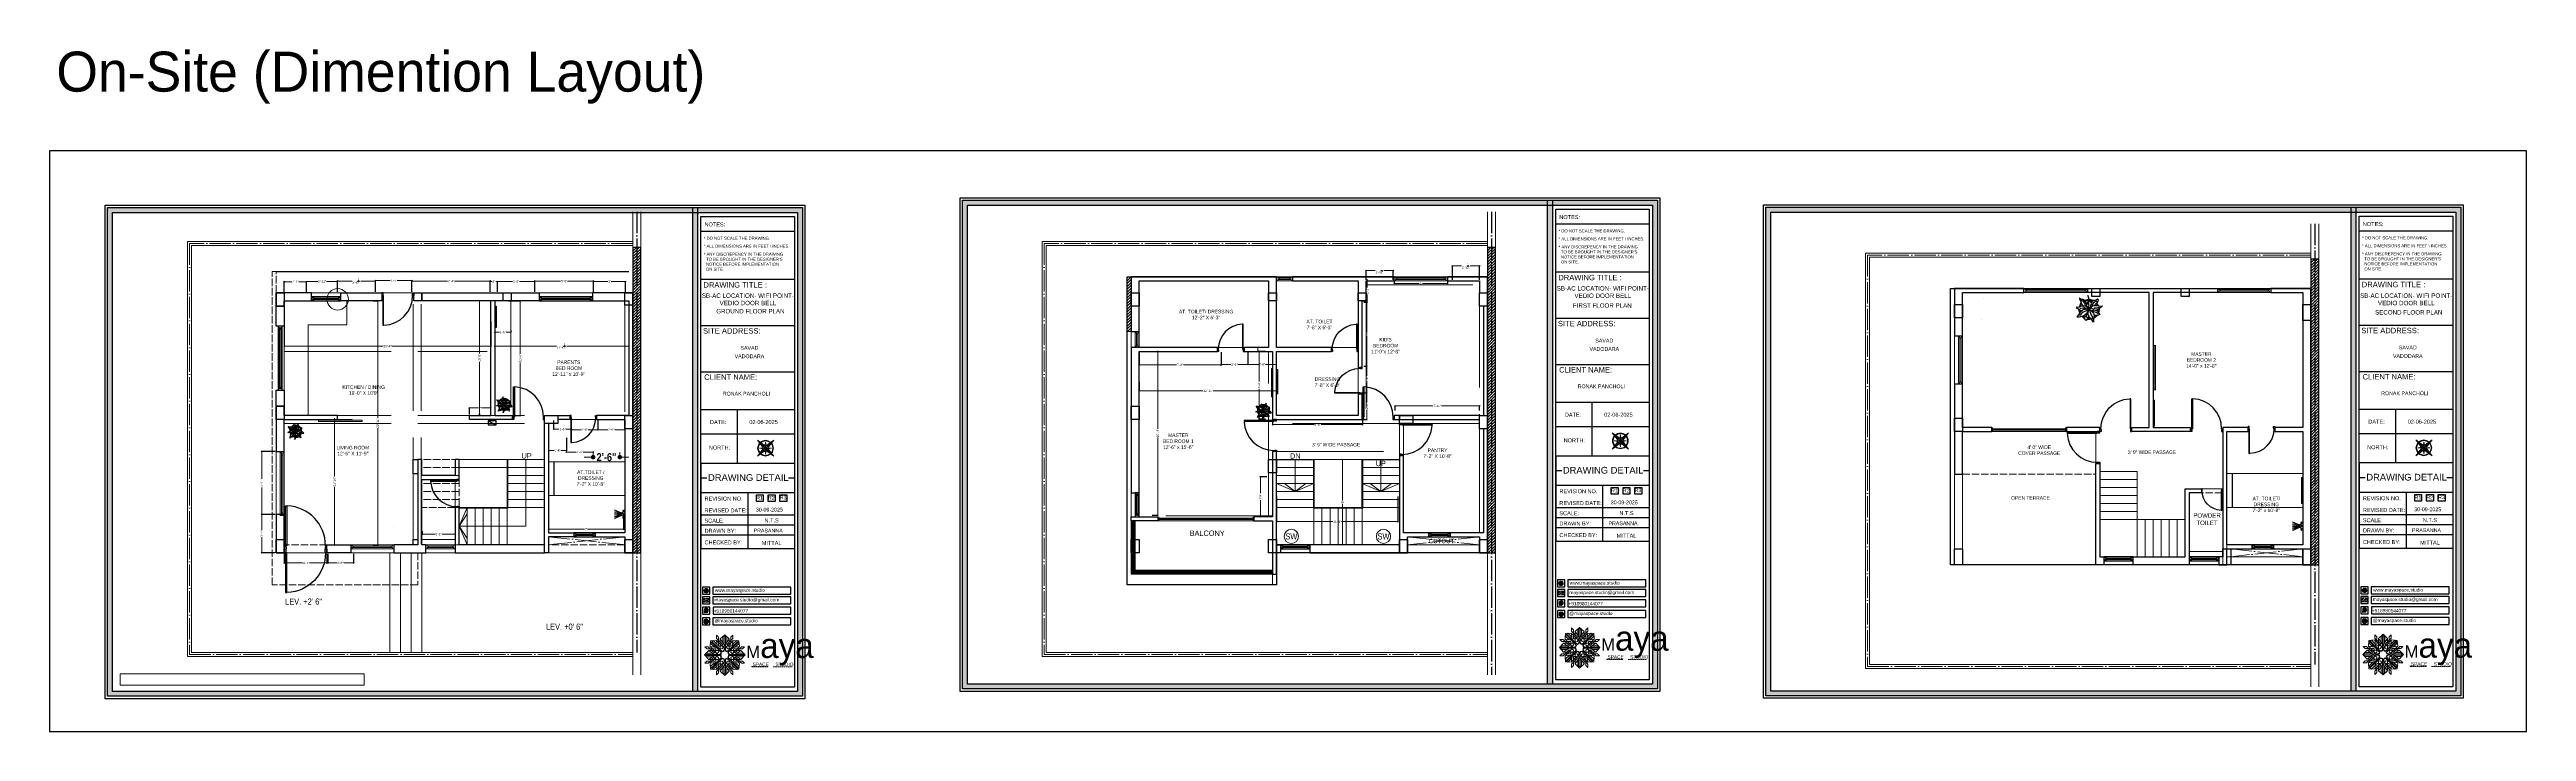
# Model space of a CAD drawing. Header units: millimetres. Extents: x 56222 to 3066687, y -650199 to -121287.
# Drawn here: x 139979 to 142762, y -175910 to -175143 of the extents above; entities that cross this region are included whole.
import ezdxf
from ezdxf.enums import TextEntityAlignment as Align

# ---------------------------------------------------------------- set-up
doc = ezdxf.new("R2010")
doc.units = ezdxf.units.MM
doc.header["$MEASUREMENT"] = 0
doc.header["$PDMODE"] = 35
for name, pattern in [('ACAD_ISO02W100', [15, 12, -3]), ('ACAD_ISO04W100', [30, 24, -3, 0, -3]), ('DASHED', [0.75, 0.5, -0.25]), ('DASHEDX2', [1.5, 1, -0.5])]:
    doc.linetypes.add(name, pattern=pattern)
doc.layers.get('Defpoints').update_dxf_attribs({"color": 220})
for name, color, linetype in [('AR DOOR', 40, 'Continuous'), ('AR ELE-5', 134, 'Continuous'), ('GROUND FLOOR  ( Text )', 251, 'Continuous')]:
    doc.layers.add(name, color=color, linetype=linetype)
for name, color, linetype, lineweight in [('CENTERLINE ( COLUMN ) ~ DIM', 7, 'Continuous', 9), ('COLUMN', 1, 'Continuous', 30), ('dim05', 1, 'Continuous', 13), ('Dimension', 10, 'DASHEDX2', 20), ('ELEVATION ( SPIRAL STAIR )', 250, 'Continuous', 9), ('FIRST FLOOR', 7, 'Continuous', 9), ('FIRST FLOOR ( DW_RAIL )', 7, 'Continuous', 9), ('FIRST FLOOR ( TEXT )', 7, 'Continuous', 9), ('FIRST FLOOR_( D - W & RAILING )', 251, 'Continuous', 9), ('FIRST FLOOR_( PLine )_', 251, 'Continuous', 30), ('FIRST FLOOR_( STAIR )', 251, 'Continuous', 9), ('FUR', 250, 'Continuous', 0), ('FURNITURE', 32, 'Continuous', 9), ('furniture dimensions', 1, 'DASHED', 0), ('GROUND FLOOR', 7, 'Continuous', 9), ('GROUND FLOOR  ( DIM )', 7, 'Continuous', 9), ('GROUND FLOOR  ( HATCH )', 251, 'Continuous', 9), ('GROUND FLOOR  ( PLINE )', 251, 'Continuous', 30), ('GROUND FLOOR ( DW_RAIL )', 7, 'Continuous', 9), ('GROUND FLOOR ( STAIR )', 251, 'Continuous', 9), ('Labelling', 1, 'Continuous', 25), ('NAME PLATE', 7, 'Continuous', 25), ('SECOND FLOOR', 7, 'Continuous', 9), ('SECOND FLOOR  ( PLINE )', 251, 'Continuous', 30), ('SECOND FLOOR ( DW_RAIL )', 7, 'Continuous', 9), ('SECOND FLOOR ( PLine )', 7, 'Continuous', 30), ('SECOND FLOOR ( TEXT )', 7, 'Continuous', 9), ('title block', 7, 'Continuous', 9), ('UTILITY', 48, 'Continuous', 9), ('wall', 7, 'Continuous', 30), ('X_PLOT', 1, 'Continuous', 9), ('XX~SLAB ( BEAM )~ ( DIM )', 7, 'Continuous', 9)]:
    doc.layers.add(name, color=color, linetype=linetype, lineweight=lineweight)
doc.layers.add('PDF_INT-ELEC SWITCH BOARD', color=7, linetype='Continuous', true_color=0x00751d)
doc.layers.add('XX~SLAB ( PLINE )', color=251, linetype='Continuous', plot=False)
doc.styles.add('Arial', font='arial.ttf')
doc.styles.add('century g', font='GOTHIC.TTF')
doc.styles.add("Cn_BT_0'-0", font='swissc.ttf')
doc.styles.add('Cn_BT_7', font='swissc.ttf', dxfattribs={"height": 7})
doc.styles.add('Cn_BT_9 ( BOLD )', font='swisscb.ttf', dxfattribs={"height": 9})
doc.styles.add('KATHA', font='swissc.ttf')
doc.styles.get("Standard").update_dxf_attribs({"font": 'arial.ttf', "height": 6})
doc.dimstyles.new('Cn_BT_9 ( BOLD )', dxfattribs={"dimtxt": 9, "dimasz": 5, "dimexe": 1.5, "dimexo": 0, "dimgap": 0.09, "dimtad": 0, "dimzin": 3, "dimdsep": 46, "dimlunit": 4, "dimtxsty": 'Cn_BT_9 ( BOLD )', "dimblk": 'DOT', "dimcen": 0.09, "dimdle": 1.5, "dimclrd": 251, "dimclre": 251, "dimclrt": 5, "dimadec": 0, "dimazin": 0, "dimtfac": 0.75, "dimtofl": 0, "dimtmove": 0, "dimatfit": 3, "dimfxl": 0, "dimtolj": 1, "dimtzin": 0, "dimlwd": 15, "dimlwe": 15, "dimarcsym": 0})
doc.dimstyles.new('ISO-25', dxfattribs={"dimtxt": 2.5, "dimasz": 1, "dimexe": 0.5, "dimexo": 1, "dimtad": 0, "dimdec": 1, "dimlunit": 4, "dimtxsty": 'Standard', "dimblk": 'OBLIQUE', "dimcen": 2.5, "dimclrd": 1, "dimclre": 1, "dimclrt": 5, "dimadec": 0, "dimazin": 0, "dimtfac": 1, "dimtdec": 1, "dimtmove": 0, "dimatfit": 3, "dimfxl": 1, "dimlwd": -1, "dimarcsym": 0})

# ---------------------------------------------------------------- blocks, each defined once
blk = doc.blocks.new('FSFSF')
at = {"color": 42, "lineweight": 5, "true_color": 0xe0ac11}
for p, q in [((28587.7, 131.2), (28591.1, 131.2)), ((28589.8, 129.1), (28587.7, 131.2)), ((28597.5, 124.8), (28591.1, 131.2)), ((28593.2, 131.5), (28593.5, 137.7)), ((28593.2, 131.5), (28601.7, 122.7)), ((28601.2, 130.2), (28593.2, 131.5)), ((28593.4, 135), (28594.6, 136.1)), ((28593.4, 135), (28597.6, 130.8)), ((28599.8, 138.1), (28593.5, 137.7)), ((28595.1, 136.7), (28594.5, 136.7)), ((28594.6, 136.1), (28594.6, 136.7)), ((28605.2, 125), (28594.6, 136.1)), ((28596.2, 137.9), (28595.1, 136.7)), ((28606.3, 126.1), (28595.1, 136.7)), ((28596.2, 137.9), (28600.5, 133.6)), ((28599.8, 138.1), (28608.6, 129.6)), ((28601, 130), (28599.8, 138.1)), ((28600, 143.5), (28600, 140.2)), ((28602.1, 141.4), (28600, 143.5)), ((28606.5, 133.8), (28600, 140.2)), ((28602.1, 141.4), (28602.1, 132)), ((28604.7, 132), (28602.1, 132)), ((28603.9, 139.7), (28608.6, 144.1)), ((28603.9, 126.6), (28603.9, 139.7)), ((28603.9, 139.7), (28608.6, 133)), ((28606.5, 133.8), (28604.7, 132)), ((28605.9, 129.2), (28608.6, 133)), ((28607.9, 142.2), (28606.6, 142.2)), ((28606.6, 142.2), (28606.6, 135.8)), ((28607.9, 142.2), (28608.6, 142.8)), ((28607.9, 142.2), (28607.9, 126.6)), ((28613.3, 139.7), (28608.6, 144.1)), ((28609.3, 142.2), (28608.6, 142.8)), ((28613.3, 139.7), (28608.6, 133)), ((28617.4, 138.1), (28608.6, 129.6)), ((28611.3, 129.2), (28608.6, 133)), ((28609.3, 142.2), (28609.3, 126.6)), ((28609.3, 142.2), (28610.6, 142.2)), ((28610.6, 142.2), (28610.6, 135.8)), ((28610.7, 133.8), (28617.1, 140.2)), ((28610.7, 133.8), (28612.4, 132)), ((28610.9, 126.1), (28622, 136.7)), ((28612, 125), (28622.6, 136.1)), ((28612.4, 132), (28615, 132)), ((28613.3, 126.6), (28613.3, 139.7)), ((28615, 141.4), (28617.1, 143.5)), ((28615, 141.4), (28615, 132)), ((28624, 131.5), (28615.5, 122.7)), ((28615.9, 130.2), (28624, 131.5)), ((28616.1, 130), (28617.4, 138.1)), ((28620.9, 137.9), (28616.7, 133.6)), ((28617.1, 143.5), (28617.1, 140.2)), ((28617.4, 138.1), (28623.6, 137.7)), ((28623.8, 135), (28619.6, 130.8)), ((28619.7, 124.8), (28626.1, 131.2)), ((28620.9, 137.9), (28622, 136.7)), ((28622, 136.7), (28622.6, 136.7)), ((28622.6, 136.1), (28622.6, 136.7)), ((28623.8, 135), (28622.6, 136.1)), ((28624, 131.5), (28623.6, 137.7)), ((28629.5, 131.2), (28626.1, 131.2)), ((28627.3, 129.1), (28629.5, 131.2)), ((28591.6, 127.4), (28587.2, 122.7)), ((28591.6, 117.9), (28587.2, 122.7)), ((28589.8, 116.2), (28587.7, 114.1)), ((28587.7, 114.1), (28591.1, 114.1)), ((28589, 123.3), (28588.4, 122.7)), ((28589, 122), (28588.4, 122.7)), ((28589, 123.3), (28589, 124.7)), ((28589, 124.7), (28595.4, 124.7)), ((28589, 123.3), (28604.7, 123.3)), ((28589, 122), (28604.7, 122)), ((28589, 122), (28589, 120.7)), ((28589, 120.7), (28595.4, 120.7)), ((28589.8, 129.1), (28599.3, 129.1)), ((28589.8, 116.2), (28599.3, 116.2)), ((28597.5, 120.5), (28591.1, 114.1)), ((28604.7, 127.4), (28591.6, 127.4)), ((28591.6, 127.4), (28598.2, 122.7)), ((28591.6, 117.9), (28598.2, 122.7)), ((28604.7, 117.9), (28591.6, 117.9)), ((28593.2, 113.9), (28601.7, 122.7)), ((28601.2, 115.1), (28593.2, 113.9)), ((28593.2, 113.9), (28593.5, 107.6)), ((28593.4, 110.3), (28597.6, 114.5)), ((28593.4, 110.3), (28594.6, 109.2)), ((28599.8, 107.2), (28593.5, 107.5)), ((28595.1, 108.5), (28594.5, 108.5)), ((28605.2, 120.4), (28594.6, 109.2)), ((28594.6, 109.2), (28594.6, 108.6)), ((28606.3, 119.1), (28595.1, 108.5)), ((28596.2, 107.4), (28595.1, 108.5)), ((28596.2, 107.4), (28600.5, 111.6)), ((28597.5, 124.8), (28599.3, 126.5)), ((28597.5, 120.5), (28599.3, 118.8)), ((28602.1, 125.4), (28598.2, 122.7)), ((28602.1, 119.9), (28598.2, 122.7)), ((28599.3, 126.5), (28599.3, 129.1)), ((28599.3, 118.8), (28599.3, 116.2)), ((28599.8, 107.2), (28608.6, 115.7)), ((28601, 115.2), (28599.8, 107.2)), ((28606.5, 111.5), (28600, 105.1)), ((28600, 101.7), (28600, 105.1)), ((28605.9, 129.2), (28601, 130)), ((28605.9, 116), (28601, 115.2)), ((28602.1, 125.4), (28601.2, 130.2)), ((28602.1, 119.9), (28601.2, 115.1)), ((28602.3, 123.3), (28601.7, 122.7)), ((28602.3, 122), (28601.7, 122.7)), ((28602.1, 103.8), (28602.1, 113.3)), ((28604.7, 113.3), (28602.1, 113.3)), ((28602.3, 123.3), (28603, 122.7)), ((28602.3, 122), (28603, 122.7)), ((28605.2, 125), (28603, 122.7)), ((28605.2, 120.4), (28603, 122.7)), ((28603.7, 126.5), (28603.7, 127.4)), ((28604.7, 126.5), (28603.7, 126.5)), ((28604.7, 118.8), (28603.7, 118.8)), ((28603.7, 118.8), (28603.7, 117.9)), ((28604.7, 127.6), (28603.9, 127.6)), ((28607.9, 126.6), (28603.9, 126.6)), ((28607.9, 118.6), (28603.9, 118.6)), ((28603.9, 118.6), (28603.9, 105.5)), ((28604.7, 117.7), (28603.9, 117.7)), ((28603.9, 105.5), (28608.6, 112.2)), ((28603.9, 105.5), (28608.6, 101.1)), ((28604.7, 126.6), (28604.7, 127.6)), ((28604.7, 123.3), (28604.7, 127.4)), ((28604.7, 122), (28604.7, 117.9)), ((28604.7, 118.6), (28604.7, 117.7)), ((28606.5, 111.5), (28604.7, 113.3)), ((28605.9, 116), (28608.6, 112.2)), ((28606.3, 126.1), (28608.6, 128.3)), ((28606.3, 119.1), (28608.6, 117)), ((28606.6, 103), (28606.6, 109.4)), ((28607.9, 128.9), (28608.6, 129.6)), ((28607.9, 128.9), (28608.6, 128.3)), ((28607.9, 103), (28607.9, 118.6)), ((28607.9, 116.3), (28608.6, 117)), ((28607.9, 116.3), (28608.6, 115.7)), ((28609.3, 128.9), (28608.6, 129.6)), ((28609.3, 128.9), (28608.6, 128.3)), ((28610.9, 126.1), (28608.6, 128.3)), ((28610.9, 119.1), (28608.6, 117)), ((28609.3, 116.3), (28608.6, 117)), ((28609.3, 116.3), (28608.6, 115.7)), ((28611.3, 116), (28608.6, 112.2)), ((28617.4, 107.2), (28608.6, 115.7)), ((28613.3, 105.5), (28608.6, 112.2)), ((28613.3, 105.5), (28608.6, 101.1)), ((28609.3, 126.6), (28613.3, 126.6)), ((28609.3, 118.6), (28613.3, 118.6)), ((28609.3, 103), (28609.3, 118.6)), ((28610.6, 103), (28610.6, 109.4)), ((28610.7, 111.5), (28612.4, 113.3)), ((28610.7, 111.5), (28617.1, 105.1)), ((28610.9, 119.1), (28622, 108.5)), ((28611.3, 129.2), (28616.1, 130)), ((28611.3, 116), (28616.1, 115.2)), ((28612, 125), (28614.2, 122.7)), ((28612, 120.4), (28614.2, 122.7)), ((28612, 120.4), (28622.6, 109.2)), ((28612.4, 113.3), (28615, 113.3)), ((28612.5, 126.6), (28612.5, 127.6)), ((28612.5, 127.6), (28613.3, 127.6)), ((28612.5, 123.3), (28612.5, 127.4)), ((28612.5, 127.4), (28625.6, 127.4)), ((28612.5, 126.5), (28613.5, 126.5)), ((28628.2, 123.3), (28612.5, 123.3)), ((28612.5, 122), (28612.5, 117.9)), ((28628.2, 122), (28612.5, 122)), ((28612.5, 118.8), (28613.5, 118.8)), ((28612.5, 118.6), (28612.5, 117.7)), ((28612.5, 117.9), (28625.6, 117.9)), ((28612.5, 117.7), (28613.3, 117.7)), ((28613.3, 118.6), (28613.3, 105.5)), ((28613.5, 126.5), (28613.5, 127.4)), ((28613.5, 118.8), (28613.5, 117.9)), ((28614.9, 123.3), (28614.2, 122.7)), ((28614.9, 122), (28614.2, 122.7)), ((28614.9, 123.3), (28615.5, 122.7)), ((28614.9, 122), (28615.5, 122.7)), ((28615, 103.8), (28615, 113.3)), ((28615.1, 125.4), (28615.9, 130.2)), ((28615.1, 125.4), (28619, 122.7)), ((28615.1, 119.9), (28619, 122.7)), ((28615.1, 119.9), (28615.9, 115.1)), ((28624, 113.9), (28615.5, 122.7)), ((28615.9, 115.1), (28624, 113.9)), ((28616.1, 115.2), (28617.4, 107.2)), ((28620.9, 107.4), (28616.7, 111.6)), ((28617.1, 101.7), (28617.1, 105.1)), ((28617.4, 107.2), (28623.6, 107.5)), ((28627.3, 129.1), (28617.9, 129.1)), ((28617.9, 126.5), (28617.9, 129.1)), ((28619.7, 124.8), (28617.9, 126.5)), ((28619.7, 120.5), (28617.9, 118.8)), ((28617.9, 118.8), (28617.9, 116.2)), ((28627.3, 116.2), (28617.9, 116.2)), ((28625.6, 127.4), (28619, 122.7)), ((28625.6, 117.9), (28619, 122.7)), ((28623.8, 110.3), (28619.6, 114.5)), ((28619.7, 120.5), (28626.1, 114.1)), ((28620.9, 107.4), (28622, 108.5)), ((28628.2, 124.7), (28621.8, 124.7)), ((28628.2, 120.7), (28621.8, 120.7)), ((28622, 108.5), (28622.6, 108.5)), ((28623.8, 110.3), (28622.6, 109.2)), ((28622.6, 109.2), (28622.6, 108.6)), ((28624, 113.9), (28623.6, 107.6)), ((28625.6, 127.4), (28630, 122.7)), ((28625.6, 117.9), (28630, 122.7)), ((28629.5, 114.1), (28626.1, 114.1)), ((28627.3, 116.2), (28629.5, 114.1)), ((28628.2, 123.3), (28628.2, 124.7)), ((28628.2, 123.3), (28628.8, 122.7)), ((28628.2, 122), (28628.8, 122.7)), ((28628.2, 122), (28628.2, 120.7)), ((28602.1, 103.8), (28600, 101.7)), ((28607.9, 103), (28606.6, 103)), ((28607.9, 103), (28608.6, 102.4)), ((28609.3, 103), (28608.6, 102.4)), ((28609.3, 103), (28610.6, 103)), ((28615, 103.8), (28617.1, 101.7))]:
    blk.add_line(p, q, dxfattribs=at)
blk = doc.blocks.new('hgwg')
at = {"layer": 'Dimension', "true_color": 0xd39e00}
h = blk.add_hatch(color=42, dxfattribs=at)
h.dxf.hatch_style = 1
h.paths.add_polyline_path([(27505.7, 45.1), (27494.3, 45.1), (27494.3, 44.9), (27505.7, 44.9)])
h = blk.add_hatch(color=42, dxfattribs=at)
h.dxf.hatch_style = 1
h.paths.add_polyline_path([(27523.3, 44.9), (27509.7, 44.9), (27509.7, 44.8), (27523.3, 44.8)])
at = {"layer": 'Dimension', "color": 42, "true_color": 0xd39e00}
for p, q in [((27494.3, 45.1), (27505.7, 45.1)), ((27494.3, 44.9), (27494.3, 45.1)), ((27494.3, 44.9), (27505.7, 44.9)), ((27505.7, 45.1), (27505.7, 44.9)), ((27509.7, 44.9), (27523.3, 44.9)), ((27509.7, 44.9), (27509.7, 44.8)), ((27509.7, 44.8), (27523.3, 44.8)), ((27523.3, 44.8), (27523.3, 44.9))]:
    blk.add_line(p, q, dxfattribs=at)
at = {"layer": 'Dimension', "color": 42, "true_color": 0xd39e00, "attachment_point": 1}
for s, width, insert, char_height in [('{\\fCinzel|b0|i0|c0|p2;\\H1.5x;M\\fAmsterdam One|b0|i0|c0|p2;\\H2x;aya}', 85.328, (27490.2, 69.2), 6), ('{\\fCinzel|b0|i0|c0|p0;SPACE     STUDIO}', 66.129, (27494.8, 47.9), 2.5)]:
    blk.add_mtext_dynamic_manual_height_columns(s, width=width, gutter_width=30, heights=[0], dxfattribs=dict(at, insert=insert, char_height=char_height))
blk = doc.blocks.new('QEGW4TG')
at = {"layer": 'Dimension', "true_color": 0x000000}
h = blk.add_hatch(color=18, dxfattribs=at)
h.dxf.hatch_style = 1
h.paths.add_polyline_path([(2.7, 1.9, 0.170513), (2.9, 2, 0.190337), (3.1, 2.2, 0.316231), (3.1, 2.3), (2.8, 2.4, 0.273721), (2.7, 2.3, 0.040749), (2.6, 2.3, -0.441282), (2.5, 2.2, -0.11828), (2.1, 2.6, -0.441282), (2.1, 2.7, 0.040749), (2.1, 2.8, 0.290083), (2.1, 2.9), (2, 3.2, 0.316231), (1.9, 3.2, 0.190337), (1.7, 3, 0.170513), (1.7, 2.7, 0.252784)], flags=0)
h.paths.add_polyline_path([(1.2, 2), (1, 1.3, 0.550912), (1.1, 1.2), (1.8, 1.4, 6.344125)])
h.paths.add_polyline_path([(1.8, 1.7), (1.4, 1.6), (1.5, 2, -9.071339)], flags=16)
h.paths.add_polyline_path([(3.1, 2.2, -0.17811), (2.9, 2, -0.170513), (2.7, 1.9, -0.252784), (1.7, 2.7, -0.170513), (1.7, 3, -0.17811), (1.9, 3.2, -0.370089), (2, 3.2), (2.1, 2.9, -0.307185), (2.1, 2.8, -0.041087), (2.1, 2.7, 0.321676), (2.1, 2.7, 0.126524), (2.6, 2.2, 0.312216), (2.6, 2.3, -0.041087), (2.7, 2.3, -0.290673), (2.8, 2.4), (3.1, 2.3, -0.370089)], flags=0)
h = blk.add_hatch(color=18, dxfattribs=at)
h.dxf.hatch_style = 1
h.paths.add_polyline_path([(2.8, 2.4, 0.273721), (2.7, 2.3, 0.040749), (2.6, 2.3, -0.441282), (2.5, 2.2, -0.11828), (2.1, 2.6, -0.441282), (2.1, 2.7, 0.040749), (2.1, 2.8, 0.290083), (2.1, 2.9), (2, 3.2, 0.316231), (1.9, 3.2, 0.190337), (1.7, 3, 0.170513), (1.7, 2.7, 0.252784), (2.7, 1.9, 0.170513), (2.9, 2, 0.190337), (3.1, 2.2, 0.316231), (3.1, 2.3)])
for p, q in [((1.2, 2), (1, 1.3)), ((1.1, 1.2), (1.8, 1.4)), ((1.5, 2), (1.4, 1.6)), ((1.4, 1.6), (1.8, 1.7)), ((2, 3.2), (2.1, 2.9)), ((3.1, 2.3), (2.8, 2.4))]:
    blk.add_line(p, q)
blk.add_lwpolyline([(0, 0), (4.7, 0), (4.7, 4.7), (0, 4.7)], close=True)
for centre, radius, start, end in [((1.1, 1.3), 0.0598, 164.8483, 282.1458), ((2.4, 2.6), 1.34, 241.4727, 205.6422), ((2.4, 2.6), 1.04, 235.9962, 210.8333), ((2.1, 2.9), 0.364, 118.9685, 159.3648), ((2.1, 2.9), 0.39, 159.7007, 198.4072), ((3, 3.2), 1.33, 201.4218, 258.1669), ((1.9, 3.1), 0.0896, 41.8985, 123.1344), ((2.1, 2.7), 0.066, 135.9932, 224.8892), ((2, 2.9), 0.104, 320.3924, 28.6971), ((1.7, 3.2), 0.586, 312.4617, 321.8728), ((3.1, 3.4), 1.31, 216.5455, 243.5279), ((2.6, 2.3), 0.066, 234.2482, 323.1441), ((3.1, 1.9), 0.586, 137.2645, 146.6756), ((2.8, 2.3), 0.104, 70.4402, 138.745), ((2.8, 2.3), 0.39, 260.7301, 299.4366), ((2.8, 2.3), 0.364, 299.7725, 340.1688), ((3, 2.2), 0.0896, 336.0029, 57.2388)]:
    blk.add_arc(centre, radius, start, end)
blk = doc.blocks.new('ASGERG')
at = {"layer": 'Dimension', "true_color": 0x000000}
h = blk.add_hatch(color=18, dxfattribs=at)
h.dxf.hatch_style = 1
h.paths.add_polyline_path([(1, 1.7, 0.353872), (1.7, 1), (3, 1, 0.353872), (3.7, 1.7), (3.7, 3, 0.353872), (3, 3.7), (1.7, 3.7, 0.353872), (1, 3)])
h.paths.add_polyline_path([(1.3, 3, -0.353872), (1.7, 3.4), (2.9, 3.4, -0.353872), (3.4, 3), (3.4, 1.7, -0.353872), (2.9, 1.3), (1.7, 1.3, -0.353872), (1.3, 1.7)], flags=16)
h.paths.add_polyline_path([(3, 2.3, -1), (1.6, 2.3, -1)], flags=0)
h.paths.add_polyline_path([(2.7, 2.3, -1), (1.9, 2.3, -1)], flags=0)
h.paths.add_polyline_path([(2.9, 3, -1), (3.2, 3, -1)], flags=0)
h.paths.add_polyline_path([(1.6, 2.3, 1), (3, 2.3, 1)], flags=0)
h = blk.add_hatch(color=18, dxfattribs=at)
h.dxf.hatch_style = 1
h.paths.add_polyline_path([(1.6, 2.3, 1), (3, 2.3, 1)])
h.paths.add_polyline_path([(2.7, 2.3, -1), (1.9, 2.3, -1)], flags=16)
h = blk.add_hatch(color=18, dxfattribs=at)
h.dxf.hatch_style = 1
h.paths.add_polyline_path([(3.2, 3, 1), (2.9, 3, 1)])
for p, q in [((1, 3), (1, 1.7)), ((1.3, 3), (1.3, 1.7)), ((1.7, 3.7), (3, 3.7)), ((2.9, 3.4), (1.7, 3.4)), ((2.9, 1.3), (1.7, 1.3)), ((1.7, 1), (3, 1)), ((3.4, 3), (3.4, 1.7)), ((3.7, 3), (3.7, 1.7))]:
    blk.add_line(p, q)
blk.add_lwpolyline([(0, 0), (4.7, 0), (4.7, 4.7), (0, 4.7)], close=True)
for centre, radius in [((2.3, 2.3), 0.694), ((2.3, 2.3), 0.414), ((3, 3), 0.168)]:
    blk.add_circle(centre, radius)
for centre, radius, start, end in [((1.8, 2.9), 0.778, 94.8631, 172.8127), ((1.8, 1.8), 0.778, 187.1873, 265.1369), ((1.8, 2.9), 0.491, 94.8631, 172.8127), ((1.8, 1.8), 0.491, 187.1873, 265.1369), ((2.9, 2.9), 0.491, 7.1873, 85.1369), ((2.9, 1.8), 0.491, 274.8631, 352.8127), ((2.9, 2.9), 0.778, 7.1873, 85.1369), ((2.9, 1.8), 0.778, 274.8631, 352.8127)]:
    blk.add_arc(centre, radius, start, end)
blk = doc.blocks.new('ETYETE')
at = {"layer": 'Dimension', "true_color": 0x000000}
h = blk.add_hatch(color=18, dxfattribs=at)
h.dxf.hatch_style = 1
h.paths.add_polyline_path([(3.8, 1.1, 0.414214), (4.1, 1.5), (4.1, 3.3, 0.414214), (3.8, 3.7), (0.9, 3.7, 0.414214), (0.6, 3.3), (0.6, 1.5, 0.414214), (0.9, 1.1)])
h.paths.add_polyline_path([(2.6, 2.2), (3.9, 1.3, -0.198912), (3.8, 1.3), (0.9, 1.3, -0.198912), (0.8, 1.3), (2.1, 2.2), (2.3, 2)], flags=16)
h.paths.add_polyline_path([(2.3, 2.2), (0.9, 3.5, -0.028783), (0.9, 3.5), (3.8, 3.5, -0.028783), (3.8, 3.5)], flags=16)
h.paths.add_polyline_path([(2.7, 2.3), (3.9, 3.5, -0.202482), (4, 3.3), (4, 1.5, -0.043076), (4, 1.5)], flags=16)
h.paths.add_polyline_path([(2, 2.3), (0.7, 1.5, -0.043076), (0.7, 1.5), (0.7, 3.3, -0.202482), (0.8, 3.5)], flags=16)
blk.add_lwpolyline([(0, 0), (4.7, 0), (4.7, 4.7), (0, 4.7)], close=True)
at = {"layer": 'Dimension', "color": 18, "true_color": 0x000000}
for p, q in [((0.6, 3.3), (0.6, 1.5)), ((0.7, 3.3), (0.7, 1.5)), ((0.7, 1.5), (2, 2.3)), ((0.8, 3.5), (2, 2.3)), ((0.8, 1.3), (2.1, 2.2)), ((0.9, 3.7), (3.8, 3.7)), ((0.9, 3.5), (3.8, 3.5)), ((0.9, 3.5), (2.3, 2.2)), ((0.9, 1.3), (3.8, 1.3)), ((0.9, 1.1), (3.8, 1.1)), ((2.1, 2.2), (2.3, 2)), ((2.3, 2.2), (3.8, 3.5)), ((2.3, 2), (2.6, 2.2)), ((3.9, 1.3), (2.6, 2.2)), ((2.7, 2.3), (3.9, 3.5)), ((4, 1.5), (2.7, 2.3)), ((4, 3.3), (4, 1.5)), ((4.1, 3.3), (4.1, 1.5))]:
    blk.add_line(p, q, dxfattribs=at)
for centre, radius, start, end in [((0.9, 3.3), 0.358, 90, 180), ((0.9, 1.5), 0.358, 180, 270), ((0.9, 3.3), 0.224, 134.2136, 180), ((0.9, 1.5), 0.224, 180, 189.8662), ((0.9, 1.5), 0.224, 225, 270), ((0.9, 3.3), 0.224, 90, 96.5948), ((3.8, 3.3), 0.358, 0, 90), ((3.8, 3.3), 0.224, 83.4052, 90), ((3.8, 1.5), 0.358, 270, 0), ((3.8, 1.5), 0.224, 270, 315), ((3.8, 3.3), 0.224, 0, 45.7864), ((3.8, 1.5), 0.224, 350.1338, 0)]:
    blk.add_arc(centre, radius, start, end, dxfattribs=at)
blk = doc.blocks.new('DTGWEGEARG')
at = {"layer": 'Dimension', "true_color": 0x000000}
h = blk.add_hatch(color=18, dxfattribs=at)
h.dxf.hatch_style = 1
h.paths.add_polyline_path([(3.8, 2.3, 1), (0.8, 2.3, 1)])
h.paths.add_polyline_path([(2.5, 1, 0.105795), (3, 1.6, -0.055205), (3.3, 1.4, -0.169822)], flags=16)
h.paths.add_polyline_path([(2.4, 1.1), (2.4, 1.7, -0.058279), (2.8, 1.6, -0.103353)], flags=16)
h.paths.add_polyline_path([(2.3, 1.1, -0.101741), (1.9, 1.6, -0.057171), (2.3, 1.7)], flags=16)
h.paths.add_polyline_path([(2.2, 1, -0.169822), (1.4, 1.4, -0.055205), (1.7, 1.6, 0.105795)], flags=16)
h.paths.add_polyline_path([(3, 1.7, 0.081336), (3.1, 2.3), (3.7, 2.3, -0.152069), (3.4, 1.5, 0.05687)], flags=16)
h.paths.add_polyline_path([(2.9, 1.8, 0.061945), (2.4, 1.8), (2.4, 2.3), (3, 2.3, -0.081344)], flags=16)
h.paths.add_polyline_path([(2.3, 1.8, 0.060923), (1.8, 1.8, -0.081344), (1.7, 2.3), (2.3, 2.3)], flags=16)
h.paths.add_polyline_path([(1.7, 1.7, 0.05687), (1.3, 1.5, -0.152069), (1, 2.3), (1.5, 2.3, 0.081336)], flags=16)
h.paths.add_polyline_path([(2.4, 2.4), (2.4, 2.8, 0.061945), (2.9, 2.9, -0.080009), (3, 2.4)], flags=16)
h.paths.add_polyline_path([(3.1, 2.4, 0.080116), (3, 3, 0.05687), (3.4, 3.2, 0.028258), (3.3, 3.3, -0.055205), (3, 3.1, 0.105795), (2.5, 3.7, -0.36029), (3.7, 2.4)], flags=16)
h.paths.add_polyline_path([(2.3, 2.4), (1.7, 2.4, -0.080009), (1.8, 2.9, 0.060923), (2.3, 2.8)], flags=16)
h.paths.add_polyline_path([(1.5, 2.4), (1, 2.4, -0.150466), (1.3, 3.2, 0.05687), (1.7, 3, 0.080116)], flags=16)
h.paths.add_polyline_path([(2.4, 3), (2.4, 3.6, -0.103353), (2.8, 3, -0.058279)], flags=16)
h.paths.add_polyline_path([(2.3, 3, -0.057171), (1.9, 3, -0.101741), (2.3, 3.5)], flags=16)
h.paths.add_polyline_path([(1.7, 3.1, -0.055205), (1.4, 3.3, -0.169822), (2.2, 3.7, 0.105795)], flags=16)
blk.add_lwpolyline([(0, 0), (4.7, 0), (4.7, 4.7), (0, 4.7)], close=True)
at = {"layer": 'Dimension', "color": 18, "true_color": 0x000000}
for p, q in [((1, 2.4), (1.5, 2.4)), ((1, 2.3), (1.5, 2.3)), ((1.7, 2.4), (2.3, 2.4)), ((1.7, 2.3), (2.3, 2.3)), ((2.3, 3.5), (2.3, 3)), ((2.3, 2.8), (2.3, 2.4)), ((2.3, 2.3), (2.3, 1.8)), ((2.3, 1.7), (2.3, 1.1)), ((2.4, 3.6), (2.4, 3)), ((2.4, 2.8), (2.4, 2.4)), ((2.4, 2.4), (3, 2.4)), ((2.4, 2.3), (3, 2.3)), ((2.4, 2.3), (2.4, 1.8)), ((2.4, 1.7), (2.4, 1.1)), ((3.1, 2.4), (3.7, 2.4)), ((3.1, 2.3), (3.7, 2.3))]:
    blk.add_line(p, q, dxfattribs=at)
blk.add_circle((2.3, 2.3), 1.49, dxfattribs=at)
for centre, radius, start, end in [((2.3, 2.3), 1.34, 142.3819, 176.6093), ((2.3, 2.3), 1.34, 183.0315, 217.6181), ((2.3, 4.7), 1.9, 236.1399, 249.1595), ((2.3, -0.1), 1.9, 110.8405, 123.8601), ((2.3, 2.3), 1.34, 97.3549, 135.9073), ((2.3, 4.7), 1.75, 236.7417, 249.3811), ((2.3, -0.1), 1.75, 110.6189, 123.2583), ((2.3, 2.3), 1.34, 224.0927, 262.6451), ((3.3, 2.3), 1.73, 159.0567, 177.3789), ((3.3, 2.3), 1.73, 182.3435, 200.9433), ((3.3, 2.3), 1.73, 129.9301, 154.0867), ((3.3, 2.3), 1.58, 158.8325, 177.1302), ((3.3, 2.3), 1.58, 182.5658, 201.1675), ((3.3, 2.3), 1.73, 205.9133, 230.0699), ((2.3, 4.7), 1.9, 253.6799, 267.6253), ((2.3, -0.1), 1.9, 92.3747, 106.3201), ((3.3, 2.3), 1.58, 130.1073, 153.3446), ((2.3, 4.7), 1.75, 254.3336, 267.422), ((2.3, -0.1), 1.75, 92.578, 105.6664), ((3.3, 2.3), 1.58, 206.6554, 229.8927), ((1.4, 2.3), 1.58, 26.6554, 50.2584), ((2.3, 4.7), 1.75, 272.3248, 285.6664), ((2.3, 4.7), 1.9, 272.1415, 286.3201), ((2.3, -0.1), 1.9, 73.6799, 87.8585), ((2.3, -0.1), 1.75, 74.3336, 87.6752), ((1.4, 2.3), 1.58, 309.7416, 333.3446), ((2.3, 2.3), 1.34, 3.3907, 82.6451), ((1.4, 2.3), 1.73, 25.9133, 50.0699), ((1.4, 2.3), 1.73, 309.9301, 334.0867), ((2.3, 2.3), 1.34, 277.3549, 315.9073), ((1.4, 2.3), 1.58, 2.8698, 21.1675), ((1.4, 2.3), 1.58, 338.8325, 357.4342), ((2.3, 4.7), 1.75, 290.6189, 303.2583), ((2.3, 4.7), 1.9, 290.8405, 303.8601), ((1.4, 2.3), 1.73, 2.6211, 20.9433), ((1.4, 2.3), 1.73, 339.0567, 357.6565), ((2.3, -0.1), 1.9, 56.1399, 69.1595), ((2.3, -0.1), 1.75, 56.7417, 69.3811), ((2.3, 2.3), 1.34, 322.3819, 356.9685)]:
    blk.add_arc(centre, radius, start, end, dxfattribs=at)
blk = doc.blocks.new('4t')
at = {"transparency": 33554607}
h = blk.add_hatch(color=1, dxfattribs=at)
h.dxf.hatch_style = 1
h.paths.add_polyline_path([(45531.3, -35822.3), (45529.2, -35821.8), (45528.1, -35837)])
h = blk.add_hatch(color=1, dxfattribs=at)
h.dxf.hatch_style = 1
h.paths.add_polyline_path([(45533.4, -35822.8), (45531.3, -35822.3), (45528.1, -35837)])
h = blk.add_hatch(color=1, dxfattribs=at)
h.dxf.hatch_style = 1
h.paths.add_polyline_path([(45531.8, -35820.2), (45529.2, -35821.8), (45531.3, -35822.3)])
h = blk.add_hatch(color=1, dxfattribs=at)
h.dxf.hatch_style = 1
h.paths.add_polyline_path([(45531.8, -35820.2), (45531.3, -35822.3), (45533.4, -35822.8)])
at = {"layer": 'title block', "color": 7, "lineweight": 9}
for p, q in [((45530.5, -35816.7), (45526.9, -35812.5)), ((45526.9, -35812.5), (45529.2, -35817.5)), ((45535.5, -35803.4), (45530.2, -35817.6)), ((45535.5, -35803.4), (45531.8, -35820.2)), ((45534.4, -35818.5), (45535.5, -35803.4)), ((45530.2, -35817.6), (45515, -35816.5)), ((45515, -35816.5), (45529.2, -35821.8)), ((45515, -35816.5), (45531.8, -35820.2)), ((45528.3, -35821.5), (45524.1, -35825.1)), ((45524.1, -35825.1), (45529.2, -35822.8)), ((45531.8, -35820.2), (45528.1, -35837)), ((45529.2, -35821.8), (45528.1, -35837)), ((45528.1, -35837), (45533.4, -35822.8)), ((45531.8, -35820.2), (45529.2, -35821.8)), ((45531.8, -35820.2), (45530.2, -35817.6)), ((45534.4, -35818.5), (45531.8, -35820.2)), ((45533.4, -35822.8), (45531.8, -35820.2)), ((45531.8, -35820.2), (45548.6, -35823.9)), ((45533.1, -35823.7), (45536.7, -35827.9)), ((45533.4, -35822.8), (45548.6, -35823.9)), ((45539.5, -35815.3), (45534.4, -35817.6)), ((45548.6, -35823.9), (45534.4, -35818.5)), ((45536.7, -35827.9), (45534.4, -35822.8)), ((45535.3, -35818.9), (45539.5, -35815.3))]:
    blk.add_line(p, q, dxfattribs=at)
for radius, start, end in [(11.8, 81.36, 163.7665), (10.8, 82.4286, 162.6979), (10.8, 352.4286, 72.6979), (11.8, 351.36, 73.7665), (11.8, 171.36, 253.7665), (10.8, 172.4286, 252.6979), (11.8, 261.36, 343.7665), (10.8, 262.4286, 342.6979)]:
    blk.add_arc((45531.8, -35820.2), radius, start, end, dxfattribs=at)
blk = doc.blocks.new('LAYOUT FILE')
at = {"layer": 'NAME PLATE', "true_color": 0xd39e00}
h = blk.add_hatch(color=42, dxfattribs=at)
h.paths.add_polyline_path([(3346889.8, -513806.2), (3346889.8, -514260.7), (3347535.6, -514260.7), (3347535.6, -513806.2)])
h.paths.add_polyline_path([(3346894.4, -513810.7), (3347531, -513810.7), (3347531, -514256.2), (3346894.4, -514256.2)], flags=16)
blk.add_hatch(color=42, dxfattribs=at).paths.add_polyline_path([(3347433.6, -514256.2), (3347438.1, -514256.2), (3347438.1, -513806.2), (3347433.6, -513806.2)])
at = {"layer": 'NAME PLATE', "color": 42, "true_color": 0xd39e00}
for p, q in [((3347528, -513828.5), (3347441.2, -513828.5)), ((3347528, -513873), (3347441.2, -513873)), ((3347528, -513916.3), (3347441.2, -513916.3)), ((3347528, -513959.3), (3347441.2, -513959.3)), ((3347528, -513994.3), (3347441.2, -513994.3)), ((3347474.8, -513994.3), (3347474.8, -514044.1)), ((3347528, -514016.9), (3347441.2, -514016.9)), ((3347528, -514044.1), (3347441.2, -514044.1)), ((3347441.2, -514044.1), (3347441.2, -514123.4)), ((3347441.2, -514057.7), (3347446.8, -514057.7)), ((3347522.7, -514057.7), (3347528, -514057.7)), ((3347528, -514044.1), (3347528, -514123.4)), ((3347441.2, -514071.3), (3347528, -514071.3)), ((3347485, -514123.4), (3347485, -514071.3)), ((3347528, -514092.2), (3347441.2, -514092.2)), ((3347528, -514101.6), (3347441.2, -514101.6)), ((3347528, -514110.9), (3347441.2, -514110.9)), ((3347441.2, -514123.4), (3347528, -514123.4))]:
    blk.add_line(p, q, dxfattribs=at)
for points in [[(3346887.6, -513803.9), (3347537.8, -513803.9), (3347537.8, -514263), (3346887.6, -514263)], [(3346889.8, -513806.2), (3347535.6, -513806.2), (3347535.6, -514260.7), (3346889.8, -514260.7)], [(3346894.4, -513810.7), (3347531, -513810.7), (3347531, -514256.2), (3346894.4, -514256.2)], [(3347433.6, -514256.2), (3347433.6, -513806.2), (3347438.1, -513806.2), (3347438.1, -514256.2)], [(3347441.2, -514252.4), (3347441.2, -513814.4), (3347528, -513814.4), (3347528, -514252.4)], [(3347492.7, -514073.3), (3347499.1, -514073.3), (3347499.1, -514079.7), (3347492.7, -514079.7)], [(3347503.7, -514073.3), (3347510.1, -514073.3), (3347510.1, -514079.7), (3347503.7, -514079.7)], [(3347514.6, -514073.3), (3347521, -514073.3), (3347521, -514079.7), (3347514.6, -514079.7)]]:
    blk.add_lwpolyline(points, close=True, dxfattribs=at)
at = {"layer": 'NAME PLATE', "color": 0}
for points in [[(3347452.4, -514165.8), (3347524.8, -514165.8), (3347524.8, -514159.2), (3347452.4, -514159.2)], [(3347452.4, -514174.9), (3347524.8, -514174.9), (3347524.8, -514168.3), (3347452.4, -514168.3)], [(3347452.5, -514184.5), (3347524.8, -514184.5), (3347524.8, -514177.9), (3347452.5, -514177.9)], [(3347452.4, -514194.4), (3347524.8, -514194.4), (3347524.8, -514187.7), (3347452.4, -514187.7)]]:
    blk.add_lwpolyline(points, close=True, dxfattribs=at)
at = {"layer": 'NAME PLATE', "xscale": 0.6215000753186288, "yscale": 0.6215000753186288, "zscale": 0.6215000753186288, "rotation": 57.43675864906671}
blk.add_blockref('4t', (3313507.8, -525897.3), dxfattribs=at)
at = {"layer": 'NAME PLATE', "color": 0, "xscale": 1.413658832510879, "yscale": 1.413658832510879, "zscale": 1.413658832510879}
for name, p in [('DTGWEGEARG', (3347442.8, -514165.8)), ('ETYETE', (3347442.8, -514174.9)), ('QEGW4TG', (3347442.8, -514184.5)), ('ASGERG', (3347442.8, -514194.4))]:
    blk.add_blockref(name, p, dxfattribs=at)
at = {"layer": 'NAME PLATE', "color": 42, "true_color": 0xd39e00}
for name, p, xscale, yscale, zscale in [('FSFSF', (3322302.7, -514330.2), 0.8794785156214666, 0.8794785156214666, 0.8794785156214666), ('hgwg', (3312200.8, -514290.9), 1.283459272116341, 1.283459272116341, 1.283459272116341)]:
    blk.add_blockref(name, p, dxfattribs=dict(at, xscale=xscale, yscale=yscale, zscale=zscale))
at = {"layer": 'NAME PLATE', "style": 'Arial'}
for s, height, p in [('NOTES:', 3.7, (3347454.1, -513823.7)), ('DRAWING TITLE : ', 5.034, (3347474, -513880.6)), ('SITE ADDRESS:', 5.034, (3347469.9, -513923.4)), ('CLIENT NAME:', 5.034, (3347468.9, -513966.4)), ('DATE:', 3.7, (3347457.2, -514007.5)), ('02-06-2025', 3.7, (3347499.4, -514007.5)), ('NORTH:', 3.7, (3347458.4, -514031.3)), ('DRAWING DETAIL', 6.223, (3347485.2, -514060.4)), ('REVISION NO.', 3.699, (3347462.2, -514078.7)), ('REVISED DATE: ', 3.699, (3347464.9, -514089.7)), ('SCALE:', 3.7, (3347453.7, -514099.2)), ('DRAWN BY:', 3.7, (3347459.2, -514108.7)), ('CHECKED BY:', 3.699, (3347462.1, -514119.5)), ('MITTAL', 3.7, (3347506.9, -514120))]:
    blk.add_text(s, height=height, dxfattribs=at).set_placement(p, align=Align.CENTER)
for s, insert, char_height, width, attachment_point in [('* DO NOT SCALE THE DRAWING.', (3347443.8, -513833.3, 0), 2.797, 108.076, 1), ('* ALL DIMENSIONS ARE IN FEET \\\\ INCHES.', (3347443.8, -513840.7, 0), 2.797, 108.076, 1), ("* ANY DISCREPENCY IN THE DRAWING \\P  TO BE BROUGHT IN THE DESIGNER'S\\P  NOTICE BEFORE IMPLEMENTATION \\P  ON SITE.", (3347443.8, -513848.2, 0), 2.797, 108.076, 1), ('N.T.S', (3347506.9, -514095.3, 0), 3.7, 7.219, 2)]:
    blk.add_mtext(s, dxfattribs=dict(at, insert=insert, char_height=char_height, width=width, attachment_point=attachment_point))
at = {"layer": 'NAME PLATE', "color": 0, "char_height": 3.161, "attachment_point": 1}
for s, width, gutter_width, insert in [('+918980144077', 120.68, 25.9, (3347453, -514179.8, 0)), ('www.mayaspace.studio', 49.605, 41.5, (3347454.1, -514160.5, 0)), ('mayaspace.studio@gmail.com', 30.947, 25.9, (3347453.8, -514169.4, 0)), ('@mayaspace.studio', 30.947, 25.9, (3347453.8, -514188.9, 0))]:
    blk.add_mtext_dynamic_manual_height_columns(s, width=width, gutter_width=gutter_width, heights=[0], dxfattribs=dict(at, insert=insert))
blk = doc.blocks.new('*U255')
for points in [[(0, 0), (0, 1120), (-30, 1120), (-30, 0)], [(40, 0), (0, 0), (0, -30), (-10, -30), (-10, -100), (40, -100)], [(-1160, 0), (-1120, 0), (-1120, -30), (-1110, -30), (-1110, -100), (-1160, -100)]]:
    blk.add_lwpolyline(points, close=True)
at = {"layer": 'AR ELE-5', "linetype": 'ByBlock', "ltscale": 15}
blk.add_arc((2, -1), 1122, 92.37301, 179.96526, dxfattribs=at)
blk = doc.blocks.new('*U256')
for points in [[(-1160, 0), (-1120, 0), (-1120, 30), (-1110, 30), (-1110, 100), (-1160, 100)], [(0, 0), (0, -1120), (-30, -1120), (-30, 0)], [(40, 0), (0, 0), (0, 30), (-10, 30), (-10, 100), (40, 100)]]:
    blk.add_lwpolyline(points, close=True)
at = {"layer": 'AR ELE-5', "linetype": 'ByBlock', "ltscale": 15}
blk.add_arc((2, 1), 1122, 180.03474, 267.62699, dxfattribs=at)
blk = doc.blocks.new('*U266')
for points in [[(-40, 0), (0, 0), (0, 30), (10, 30), (10, 100), (-40, 100)], [(0, 0), (0, -1120), (30, -1120), (30, 0)], [(1160, 0), (1120, 0), (1120, 30), (1110, 30), (1110, 100), (1160, 100)]]:
    blk.add_lwpolyline(points, close=True)
at = {"layer": 'AR ELE-5', "linetype": 'ByBlock', "ltscale": 15}
blk.add_arc((-2, 1), 1122, 272.37301, 359.96526, dxfattribs=at)
blk = doc.blocks.new('ARPLS010')
at = {"linetype": 'ByBlock'}
for p, q in [((-0.47, 0.23), (-0.64, 0.22)), ((-0.64, 0.22), (-0.48, 0.13)), ((-0.36, 0.15), (-0.49, 0.17)), ((-0.48, 0.13), (-0.43, 0.05)), ((-0.36, 0.24), (-0.47, 0.23)), ((-0.43, 0.05), (-0.35, -0.01)), ((-0.28, 0.25), (-0.36, 0.24)), ((-0.29, 0.11), (-0.36, 0.15)), ((-0.29, 0.42), (-0.3, 0.31)), ((-0.3, 0.31), (-0.28, 0.26)), ((-0.28, 0.47), (-0.29, 0.42)), ((-0.18, 0.07), (-0.29, 0.11)), ((-0.25, 0.54), (-0.28, 0.47)), ((-0.21, 0.23), (-0.28, 0.25)), ((-0.18, 0.49), (-0.25, 0.54)), ((-0.22, 0.48), (-0.16, 0.35)), ((-0.13, 0.18), (-0.21, 0.23)), ((-0.13, 0.46), (-0.18, 0.49)), ((-0.11, 0.04), (-0.18, 0.07)), ((-0.16, 0.35), (-0.14, 0.3)), ((-0.14, 0.3), (-0.08, 0.13)), ((-0.07, 0.4), (-0.13, 0.46)), ((-0.06, 0.11), (-0.13, 0.18)), ((-0.01, 0.02), (-0.11, 0.04)), ((-0.08, -0.03), (0.01, 0.02)), ((0, 0.01), (-0.08, -0.16)), ((-0.04, 0.3), (-0.07, 0.4)), ((-0.05, 0.23), (-0.07, 0.14)), ((-0.07, 0.14), (-0.02, 0.02)), ((-0.04, 0.34), (-0.05, 0.23)), ((-0.01, 0.46), (-0.04, 0.34)), ((-0.02, 0.02), (0.01, 0.01)), ((0.12, 0.6), (-0.01, 0.46)), ((0.01, 0.21), (0.08, 0.29)), ((0.06, 0.11), (0.01, 0.21)), ((0.01, 0.01), (0.06, 0.11)), ((0.01, 0), (0.07, 0.03)), ((0.01, 0.02), (0.02, -0.12)), ((0.02, 0), (0.09, 0.01)), ((0.07, 0.03), (0.16, 0.16)), ((0.08, 0.41), (0.09, 0.45)), ((0.08, 0.36), (0.08, 0.41)), ((0.08, 0.29), (0.08, 0.36)), ((0.09, 0.45), (0.13, 0.52)), ((0.09, 0.07), (0.19, 0.09)), ((0.09, 0.01), (0.17, -0.01)), ((0.18, 0.67), (0.12, 0.6)), ((0.23, 0.16), (0.13, 0.13)), ((0.16, 0.16), (0.2, 0.25)), ((0.17, 0.57), (0.18, 0.67)), ((0.2, 0.43), (0.17, 0.57)), ((0.17, -0.01), (0.21, 0)), ((0.19, 0.09), (0.3, 0.12)), ((0.2, 0.35), (0.2, 0.43)), ((0.2, 0.25), (0.2, 0.35)), ((0.21, 0), (0.25, -0.03)), ((0.25, 0.31), (0.22, 0.29)), ((0.32, 0.21), (0.23, 0.16)), ((0.33, 0.38), (0.25, 0.31)), ((0.3, 0.12), (0.41, 0.07)), ((0.31, 0.11), (0.37, 0.13)), ((0.31, -0.01), (0.43, 0.01)), ((0.36, 0.27), (0.32, 0.21)), ((0.41, 0.44), (0.33, 0.38)), ((0.42, 0.37), (0.36, 0.27)), ((0.37, 0.13), (0.43, 0.18)), ((0.48, 0.46), (0.41, 0.44)), ((0.41, 0.07), (0.48, 0.02)), ((0.43, 0.18), (0.46, 0.24)), ((0.46, 0.3), (0.48, 0.35)), ((0.46, 0.24), (0.46, 0.3)), ((0.54, 0.43), (0.48, 0.46)), ((0.48, 0.35), (0.53, 0.42)), ((0.48, 0.02), (0.69, -0.07)), ((0.53, 0.42), (0.54, 0.43)), ((-0.46, -0.07), (-0.56, -0.15)), ((-0.56, -0.15), (-0.52, -0.17)), ((-0.52, -0.17), (-0.45, -0.22)), ((-0.37, -0.04), (-0.46, -0.07)), ((-0.45, -0.22), (-0.36, -0.2)), ((-0.34, -0.14), (-0.41, -0.12)), ((-0.38, -0.62), (-0.37, -0.5)), ((-0.27, -0.53), (-0.38, -0.62)), ((-0.31, -0.03), (-0.37, -0.04)), ((-0.37, -0.5), (-0.36, -0.41)), ((-0.36, -0.2), (-0.26, -0.2)), ((-0.36, -0.41), (-0.32, -0.29)), ((-0.35, -0.01), (-0.26, -0.05)), ((-0.27, -0.13), (-0.34, -0.14)), ((-0.32, -0.29), (-0.26, -0.2)), ((-0.29, -0.45), (-0.31, -0.5)), ((-0.2, -0.38), (-0.29, -0.45)), ((-0.19, -0.11), (-0.27, -0.13)), ((-0.14, -0.45), (-0.27, -0.53)), ((-0.26, -0.05), (-0.19, -0.04)), ((-0.26, -0.2), (-0.17, -0.1)), ((-0.14, -0.3), (-0.2, -0.38)), ((-0.19, -0.04), (-0.11, -0.05)), ((-0.17, -0.1), (-0.08, -0.03)), ((-0.08, -0.16), (-0.14, -0.3)), ((-0.02, -0.29), (-0.14, -0.45)), ((-0.11, -0.05), (-0.09, -0.04)), ((-0.04, -0.43), (-0.07, -0.35)), ((0, -0.48), (-0.04, -0.43)), ((0.02, -0.12), (-0.02, -0.29)), ((0.06, -0.27), (0, -0.18)), ((0.1, -0.65), (0, -0.48)), ((0.01, -0.01), (0.02, 0)), ((0.08, -0.06), (0.01, -0.01)), ((0.02, -0.02), (0.12, -0.12)), ((0.07, -0.18), (0.02, -0.1)), ((0.08, -0.34), (0.06, -0.27)), ((0.06, -0.45), (0.07, -0.41)), ((0.12, -0.24), (0.07, -0.18)), ((0.07, -0.41), (0.08, -0.34)), ((0.14, -0.08), (0.08, -0.06)), ((0.11, -0.5), (0.1, -0.65)), ((0.15, -0.45), (0.11, -0.5)), ((0.12, -0.12), (0.2, -0.19)), ((0.18, -0.3), (0.12, -0.24)), ((0.2, -0.14), (0.14, -0.08)), ((0.14, -0.26), (0.16, -0.34)), ((0.16, -0.34), (0.15, -0.45)), ((0.25, -0.36), (0.18, -0.3)), ((0.28, -0.12), (0.2, -0.14)), ((0.2, -0.19), (0.27, -0.2)), ((0.25, -0.03), (0.31, -0.01)), ((0.38, -0.42), (0.25, -0.36)), ((0.27, -0.2), (0.31, -0.22)), ((0.37, -0.06), (0.28, -0.12)), ((0.28, -0.11), (0.36, -0.16)), ((0.31, -0.22), (0.41, -0.3)), ((0.36, -0.16), (0.45, -0.23)), ((0.46, -0.02), (0.37, -0.06)), ((0.5, -0.47), (0.38, -0.42)), ((0.41, -0.3), (0.45, -0.39)), ((0.45, -0.23), (0.5, -0.32)), ((0.69, -0.07), (0.46, -0.02)), ((0.5, -0.32), (0.49, -0.4)), ((0.49, -0.4), (0.53, -0.45)), ((0.57, -0.49), (0.5, -0.47)), ((0.53, -0.45), (0.57, -0.49))]:
    blk.add_line(p, q, dxfattribs=at)
for radius, start, end in [(0.5, 164.9216, 191.0302), (0.458, 169.9629, 188.6517), (0.5, 126.2799, 152.7042), (0.458, 130.7647, 148.9789), (0.5, 87.2367, 107.9154), (0.458, 91.6596, 104.0784), (0.5, 49.0791, 67.0324), (0.458, 49.8461, 63.9764), (0.458, 5.0517, 21.9108), (0.5, 1.3782, 25.7565), (0.5, 205.1623, 226.3204), (0.458, 207.232, 224.0819), (0.5, 249.553, 272.4234), (0.458, 252.8522, 267.711), (0.5, 283.5324, 308.8712), (0.458, 289.266, 306.1107), (0.458, 334.5625, 357.1532), (0.5, 333.6991, 357.5577)]:
    blk.add_arc((0, 0), radius, start, end, dxfattribs=at)
blk = doc.blocks.new('*U353')
for points in [[(-40, 0), (0, 0), (0, 30), (10, 30), (10, 100), (-40, 100)], [(0, 0), (0, -1120), (30, -1120), (30, 0)], [(1160, 0), (1120, 0), (1120, 30), (1110, 30), (1110, 100), (1160, 100)]]:
    blk.add_lwpolyline(points, close=True)
at = {"layer": 'AR ELE-5', "linetype": 'ByBlock', "ltscale": 15}
blk.add_arc((-2, 1), 1122, 272.37301, 359.96526, dxfattribs=at)
blk = doc.blocks.new('*U257')
for points in [[(0, 0), (0, 1120), (30, 1120), (30, 0)], [(-40, 0), (0, 0), (0, -30), (10, -30), (10, -100), (-40, -100)], [(1160, 0), (1120, 0), (1120, -30), (1110, -30), (1110, -100), (1160, -100)]]:
    blk.add_lwpolyline(points, close=True)
at = {"layer": 'AR ELE-5', "linetype": 'ByBlock', "ltscale": 15}
blk.add_arc((-2, -1), 1122, 0.03474, 87.62699, dxfattribs=at)
blk = doc.blocks.new('*U262')
for points in [[(-40, 0), (0, 0), (0, 30), (10, 30), (10, 100), (-40, 100)], [(0, 0), (0, -1120), (30, -1120), (30, 0)], [(1160, 0), (1120, 0), (1120, 30), (1110, 30), (1110, 100), (1160, 100)]]:
    blk.add_lwpolyline(points, close=True)
at = {"layer": 'AR ELE-5', "linetype": 'ByBlock', "ltscale": 15}
blk.add_arc((-2, 1), 1122, 272.37301, 359.96526, dxfattribs=at)
blk = doc.blocks.new('A$C07311617')
at = {"layer": 'UTILITY'}
h = blk.add_hatch(color=7, dxfattribs=at)
h.paths.add_polyline_path([(-3.1, 2), (-3.1, 0), (-3.7, 0), (-3.7, 0.5), (-3.7, 1.4)])
h.paths.add_polyline_path([(-3.1, 0), (-3.1, -0.5), (-3.1, -2), (-3.7, -1.6), (-3.7, -0.5), (-3.7, 0)])
h = blk.add_hatch(color=7, dxfattribs=at)
h.paths.add_polyline_path([(0, 0.5), (0, 0), (-1.3, 0), (-1.3, 0.5)])
h.paths.add_polyline_path([(0, 0), (0, -0.5), (-1.3, -0.5), (-1.3, 0)])
at = {"layer": 'UTILITY', "color": 7}
for p, q in [((-3.7, 1.4), (-11.5, 4.9)), ((-3.7, 0.9), (-11.5, 3.7)), ((-3.7, 0.5), (-11.5, 2.2)), ((-3.7, 0), (-11.5, 0.9)), ((-3.1, 2), (-3.7, 1.4)), ((-3.1, -0.5), (-3.1, 2)), ((-1.3, 0.5), (-3.1, 2)), ((-3.1, 0.5), (-3.1, 1.4)), ((-1.7, 3.8), (-1.7, 4.1)), ((-1.7, 3), (-1.7, 2.7)), ((-1.5, 3.8), (-1.5, 4.1)), ((-1.5, 3), (-1.5, 2.7)), ((-1.3, -0.5), (-1.3, 0.5)), ((-1.3, 0.5), (0, 0.5)), ((-0.8, 3.9), (-0.8, 2.9)), ((-0.3, 2.4), (-0.3, 4.3)), ((0, -0.5), (0, 0.5)), ((-3.7, -0.5), (-11.6, -2.1)), ((-3.7, -0.5), (-11.6, -0.6)), ((-3.7, -1), (-11.5, -3)), ((-3.7, -1.6), (-11.5, -5.3)), ((-3.7, -1.6), (-11.5, -3.7)), ((-3.7, -1.6), (-3.1, -2)), ((-3.1, -0.5), (-3.1, -2)), ((-1.3, -0.5), (-3.1, -2)), ((-1.7, -3.2), (-1.7, -3)), ((-1.7, -4), (-1.7, -4.3)), ((-1.5, -3.2), (-1.5, -3)), ((-1.5, -4), (-1.5, -4.3)), ((-1.3, -0.5), (0, -0.5)), ((-0.8, -4.1), (-0.8, -3.1)), ((-0.3, -2.7), (-0.3, -4.6))]:
    blk.add_line(p, q, dxfattribs=at)
for points in [[(-1.3, 0.5), (-3.1, 2)], [(-3.1, -2), (-1.3, -0.5)]]:
    blk.add_lwpolyline(points, dxfattribs=at)
for points in [[(-1.1, 3), (-2.1, 3), (-2.1, 3.8), (-1.1, 3.8)], [(-1.1, -3.2), (-2.1, -3.2), (-2.1, -4), (-1.1, -4)]]:
    blk.add_lwpolyline(points, close=True, dxfattribs=at)
for centre, radius in [((-6.3, 0), 1.33), ((-1.6, 4.3), 0.298), ((-1.6, 3.4), 0.298), ((-1.6, 2.5), 0.298), ((-1.6, -2.7), 0.298), ((-1.6, -3.6), 0.298), ((-1.6, -4.6), 0.298)]:
    blk.add_circle(centre, radius, dxfattribs=at)
for centre, start, end in [((-1.5, 5.3), 285.2551, 344.7449), ((-1.5, 1.5), 15.2551, 74.7449), ((-1.5, -1.8), 285.2551, 344.7449), ((-1.5, -5.5), 15.2551, 74.7449)]:
    blk.add_arc(centre, 1.52, start, end, dxfattribs=at)
blk = doc.blocks.new('*U356')
for points in [[(-40, 0), (0, 0), (0, 30), (10, 30), (10, 100), (-40, 100)], [(0, 0), (0, -1120), (30, -1120), (30, 0)], [(1160, 0), (1120, 0), (1120, 30), (1110, 30), (1110, 100), (1160, 100)]]:
    blk.add_lwpolyline(points, close=True)
at = {"layer": 'AR ELE-5', "linetype": 'ByBlock', "ltscale": 15}
blk.add_arc((-2, 1), 1122, 272.37301, 359.96526, dxfattribs=at)
blk = doc.blocks.new('*U354')
for points in [[(-1160, 0), (-1120, 0), (-1120, 30), (-1110, 30), (-1110, 100), (-1160, 100)], [(0, 0), (0, -1120), (-30, -1120), (-30, 0)], [(40, 0), (0, 0), (0, 30), (-10, 30), (-10, 100), (40, 100)]]:
    blk.add_lwpolyline(points, close=True)
at = {"layer": 'AR ELE-5', "linetype": 'ByBlock', "ltscale": 15}
blk.add_arc((2, 1), 1122, 180.03474, 267.62699, dxfattribs=at)
blk = doc.blocks.new('_Oblique')
at = {"layer": 'wall', "color": 0, "lineweight": -2}
blk.add_line((-0.5, -0.5), (0.5, 0.5), dxfattribs=at)
blk = doc.blocks.new('*D627')
at = {"layer": 'Defpoints', "color": 0, "lineweight": 0, "transparency": 16777216}
for p in [(140267.3, -175404.2), (140242.3, -175416.6), (140267.3, -175416.6)]:
    blk.add_point(p, dxfattribs=at)
at = {"layer": 'dim05', "color": 1, "linetype": 'Continuous', "lineweight": -2, "transparency": 16777216}
for p, q in [((140242.3, -175415.6), (140242.3, -175403.7)), ((140267.3, -175415.6), (140267.3, -175403.7))]:
    blk.add_line(p, q, dxfattribs=at)
at = {"layer": 'dim05', "color": 1, "linetype": 'Continuous', "transparency": 16777216}
for p, q in [((140242.3, -175404.2), (140250.8, -175404.2)), ((140267.3, -175404.2), (140258.8, -175404.2))]:
    blk.add_line(p, q, dxfattribs=at)
at = {"layer": 'dim05', "color": 1, "transparency": 16777216, "rotation": 180}
blk.add_blockref('_Oblique', (140242.3, -175404.2), dxfattribs=at)
at = {"layer": 'dim05', "color": 1, "transparency": 16777216}
blk.add_blockref('_Oblique', (140267.3, -175404.2), dxfattribs=at)
at = {"layer": 'dim05', "color": 5, "lineweight": 25, "transparency": 16777216, "insert": (140254.8, -175404.2), "char_height": 2.5, "attachment_point": 5, "style": 'Arial'}
blk.add_mtext('2\'-1"', dxfattribs=at)
blk = doc.blocks.new('*D628')
at = {"layer": 'Defpoints', "color": 0, "lineweight": 0, "transparency": 16777216}
for p in [(140302.3, -175404), (140267.3, -175416.6), (140302.3, -175416.6)]:
    blk.add_point(p, dxfattribs=at)
at = {"layer": 'dim05', "color": 1, "linetype": 'Continuous', "lineweight": -2, "transparency": 16777216}
for p, q in [((140267.3, -175415.6), (140267.3, -175403.5)), ((140302.3, -175415.6), (140302.3, -175403.5))]:
    blk.add_line(p, q, dxfattribs=at)
at = {"layer": 'dim05', "color": 1, "linetype": 'Continuous', "transparency": 16777216}
for p, q in [((140267.3, -175404), (140279.9, -175404)), ((140302.3, -175404), (140289.7, -175404))]:
    blk.add_line(p, q, dxfattribs=at)
at = {"layer": 'dim05', "color": 1, "transparency": 16777216, "rotation": 180}
blk.add_blockref('_Oblique', (140267.3, -175404), dxfattribs=at)
at = {"layer": 'dim05', "color": 1, "transparency": 16777216}
blk.add_blockref('_Oblique', (140302.3, -175404), dxfattribs=at)
at = {"layer": 'dim05', "color": 5, "lineweight": 25, "transparency": 16777216, "insert": (140284.8, -175404), "char_height": 2.5, "attachment_point": 5, "style": 'Arial'}
blk.add_mtext('2\'-11"', dxfattribs=at)
blk = doc.blocks.new('*D629')
at = {"layer": 'Defpoints', "color": 0, "lineweight": 0, "transparency": 16777216}
for p in [(140344.8, -175403.5), (140302.3, -175416.6), (140344.8, -175416.6)]:
    blk.add_point(p, dxfattribs=at)
at = {"layer": 'dim05', "color": 1, "linetype": 'Continuous', "lineweight": -2, "transparency": 16777216}
for p, q in [((140302.3, -175415.6), (140302.3, -175403)), ((140344.8, -175415.6), (140344.8, -175403))]:
    blk.add_line(p, q, dxfattribs=at)
at = {"layer": 'dim05', "color": 1, "linetype": 'Continuous', "transparency": 16777216}
for p, q in [((140302.3, -175403.5), (140318.7, -175403.5)), ((140344.8, -175403.5), (140328.4, -175403.5))]:
    blk.add_line(p, q, dxfattribs=at)
at = {"layer": 'dim05', "color": 1, "transparency": 16777216, "rotation": 180}
blk.add_blockref('_Oblique', (140302.3, -175403.5), dxfattribs=at)
at = {"layer": 'dim05', "color": 1, "transparency": 16777216}
blk.add_blockref('_Oblique', (140344.8, -175403.5), dxfattribs=at)
at = {"layer": 'dim05', "color": 5, "lineweight": 25, "transparency": 16777216, "insert": (140323.5, -175403.5), "char_height": 2.5, "attachment_point": 5, "style": 'Arial'}
blk.add_mtext('3\'-6{\\H1x;\\S1/2;}"', dxfattribs=at)
blk = doc.blocks.new('*D630')
at = {"layer": 'Defpoints', "color": 0, "lineweight": 0, "transparency": 16777216}
for p in [(140385.8, -175403), (140344.8, -175416.6), (140385.8, -175416.6)]:
    blk.add_point(p, dxfattribs=at)
at = {"layer": 'dim05', "color": 1, "linetype": 'Continuous', "lineweight": -2, "transparency": 16777216}
for p, q in [((140344.8, -175415.6), (140344.8, -175402.5)), ((140385.8, -175415.6), (140385.8, -175402.5))]:
    blk.add_line(p, q, dxfattribs=at)
at = {"layer": 'dim05', "color": 1, "linetype": 'Continuous', "transparency": 16777216}
for p, q in [((140344.8, -175403), (140361.3, -175403)), ((140385.8, -175403), (140369.2, -175403))]:
    blk.add_line(p, q, dxfattribs=at)
at = {"layer": 'dim05', "color": 1, "transparency": 16777216, "rotation": 180}
blk.add_blockref('_Oblique', (140344.8, -175403), dxfattribs=at)
at = {"layer": 'dim05', "color": 1, "transparency": 16777216}
blk.add_blockref('_Oblique', (140385.8, -175403), dxfattribs=at)
at = {"layer": 'dim05', "color": 5, "lineweight": 25, "transparency": 16777216, "insert": (140365.3, -175403), "char_height": 2.5, "attachment_point": 5, "style": 'Arial'}
blk.add_mtext('3\'-5"', dxfattribs=at)
blk = doc.blocks.new('*D631')
at = {"layer": 'Defpoints', "color": 0, "lineweight": 0, "transparency": 16777216}
for p in [(140473.8, -175403.5), (140385.8, -175416.6), (140473.8, -175416.6)]:
    blk.add_point(p, dxfattribs=at)
at = {"layer": 'dim05', "color": 1, "linetype": 'Continuous', "lineweight": -2, "transparency": 16777216}
for p, q in [((140385.8, -175415.6), (140385.8, -175403)), ((140473.8, -175415.6), (140473.8, -175403))]:
    blk.add_line(p, q, dxfattribs=at)
at = {"layer": 'dim05', "color": 1, "linetype": 'Continuous', "transparency": 16777216}
for p, q in [((140385.8, -175403.5), (140425.9, -175403.5)), ((140473.8, -175403.5), (140433.7, -175403.5))]:
    blk.add_line(p, q, dxfattribs=at)
at = {"layer": 'dim05', "color": 1, "transparency": 16777216, "rotation": 180}
blk.add_blockref('_Oblique', (140385.8, -175403.5), dxfattribs=at)
at = {"layer": 'dim05', "color": 1, "transparency": 16777216}
blk.add_blockref('_Oblique', (140473.8, -175403.5), dxfattribs=at)
at = {"layer": 'dim05', "color": 5, "lineweight": 25, "transparency": 16777216, "insert": (140429.8, -175403.5), "char_height": 2.5, "attachment_point": 5, "style": 'Arial'}
blk.add_mtext('7\'-4"', dxfattribs=at)
blk = doc.blocks.new('*D632')
at = {"layer": 'Defpoints', "color": 0, "lineweight": 0, "transparency": 16777216}
for p in [(140242.3, -175448), (140474.3, -175448), (140474.3, -175476.8)]:
    blk.add_point(p, dxfattribs=at)
at = {"layer": 'dim05', "color": 1, "linetype": 'Continuous', "lineweight": -2, "transparency": 16777216}
for p, q in [((140242.3, -175449), (140242.3, -175477.3)), ((140474.3, -175449), (140474.3, -175477.3))]:
    blk.add_line(p, q, dxfattribs=at)
at = {"layer": 'dim05', "color": 1, "linetype": 'Continuous', "transparency": 16777216}
for p, q in [((140242.3, -175476.8), (140353.5, -175476.8)), ((140474.3, -175476.8), (140363.1, -175476.8))]:
    blk.add_line(p, q, dxfattribs=at)
at = {"layer": 'dim05', "color": 1, "transparency": 16777216, "rotation": 180}
blk.add_blockref('_Oblique', (140242.3, -175476.8), dxfattribs=at)
at = {"layer": 'dim05', "color": 1, "transparency": 16777216}
blk.add_blockref('_Oblique', (140474.3, -175476.8), dxfattribs=at)
at = {"layer": 'dim05', "color": 5, "lineweight": 25, "transparency": 16777216, "insert": (140358.3, -175476.8), "char_height": 2.5, "attachment_point": 5, "style": 'Arial'}
blk.add_mtext('19\'-4"', dxfattribs=at)
blk = doc.blocks.new('*D633')
at = {"layer": 'Defpoints', "color": 0, "lineweight": 0, "transparency": 16777216}
for p in [(140341.4, -175425.6), (140341.4, -175700.6), (140347.4, -175700.6)]:
    blk.add_point(p, dxfattribs=at)
at = {"layer": 'dim05', "color": 1, "linetype": 'Continuous', "lineweight": -2, "transparency": 16777216}
for p, q in [((140342.4, -175425.6), (140347.9, -175425.6)), ((140342.4, -175700.6), (140347.9, -175700.6))]:
    blk.add_line(p, q, dxfattribs=at)
at = {"layer": 'dim05', "color": 1, "linetype": 'Continuous', "transparency": 16777216}
for p, q in [((140347.4, -175425.6), (140347.4, -175557.2)), ((140347.4, -175700.6), (140347.4, -175569))]:
    blk.add_line(p, q, dxfattribs=at)
at = {"layer": 'dim05', "color": 1, "transparency": 16777216}
for p, rotation in [((140347.4, -175425.6), 90), ((140347.4, -175700.6), 270)]:
    blk.add_blockref('_Oblique', p, dxfattribs=dict(at, rotation=rotation))
at = {"layer": 'dim05', "color": 5, "lineweight": 25, "transparency": 16777216, "insert": (140347.4, -175563.1), "char_height": 2.5, "attachment_point": 5, "rotation": 90, "style": 'Arial'}
blk.add_mtext('22\'-11"', dxfattribs=at)
blk = doc.blocks.new('*D634')
at = {"layer": 'Defpoints', "color": 0, "lineweight": 0, "transparency": 16777216}
for p in [(140397.3, -175683.6), (140397.3, -175688.2), (140434.3, -175683.6)]:
    blk.add_point(p, dxfattribs=at)
at = {"layer": 'dim05', "color": 1, "linetype": 'Continuous', "lineweight": -2, "transparency": 16777216}
for p, q in [((140397.3, -175684.6), (140397.3, -175688.7)), ((140434.3, -175684.6), (140434.3, -175688.7))]:
    blk.add_line(p, q, dxfattribs=at)
at = {"layer": 'dim05', "color": 1, "linetype": 'Continuous', "transparency": 16777216}
for p, q in [((140397.3, -175688.2), (140411.8, -175688.2)), ((140434.3, -175688.2), (140419.7, -175688.2))]:
    blk.add_line(p, q, dxfattribs=at)
at = {"layer": 'dim05', "color": 1, "transparency": 16777216, "rotation": 180}
blk.add_blockref('_Oblique', (140397.3, -175688.2), dxfattribs=at)
at = {"layer": 'dim05', "color": 1, "transparency": 16777216}
blk.add_blockref('_Oblique', (140434.3, -175688.2), dxfattribs=at)
at = {"layer": 'dim05', "color": 5, "lineweight": 25, "transparency": 16777216, "insert": (140415.8, -175688.2), "char_height": 2.5, "attachment_point": 5, "style": 'Arial'}
blk.add_mtext('3\'-1"', dxfattribs=at)
blk = doc.blocks.new('*D635')
at = {"layer": 'Defpoints', "color": 0, "lineweight": 0, "transparency": 16777216}
for p in [(140523.8, -175404), (140481.8, -175416.6), (140523.8, -175416.6)]:
    blk.add_point(p, dxfattribs=at)
at = {"layer": 'dim05', "color": 1, "linetype": 'Continuous', "lineweight": -2, "transparency": 16777216}
for p, q in [((140481.8, -175415.6), (140481.8, -175403.5)), ((140523.8, -175415.6), (140523.8, -175403.5))]:
    blk.add_line(p, q, dxfattribs=at)
at = {"layer": 'dim05', "color": 1, "linetype": 'Continuous', "transparency": 16777216}
for p, q in [((140481.8, -175404), (140498.8, -175404)), ((140523.8, -175404), (140506.7, -175404))]:
    blk.add_line(p, q, dxfattribs=at)
at = {"layer": 'dim05', "color": 1, "transparency": 16777216, "rotation": 180}
blk.add_blockref('_Oblique', (140481.8, -175404), dxfattribs=at)
at = {"layer": 'dim05', "color": 1, "transparency": 16777216}
blk.add_blockref('_Oblique', (140523.8, -175404), dxfattribs=at)
at = {"layer": 'dim05', "color": 5, "lineweight": 25, "transparency": 16777216, "insert": (140502.8, -175404), "char_height": 2.5, "attachment_point": 5, "style": 'Arial'}
blk.add_mtext('3\'-6"', dxfattribs=at)
blk = doc.blocks.new('*D636')
at = {"layer": 'Defpoints', "color": 0, "lineweight": 0, "transparency": 16777216}
for p in [(140589.8, -175403.5), (140523.8, -175416.6), (140589.8, -175416.6)]:
    blk.add_point(p, dxfattribs=at)
at = {"layer": 'dim05', "color": 1, "linetype": 'Continuous', "lineweight": -2, "transparency": 16777216}
for p, q in [((140523.8, -175415.6), (140523.8, -175403)), ((140589.8, -175415.6), (140589.8, -175403))]:
    blk.add_line(p, q, dxfattribs=at)
at = {"layer": 'dim05', "color": 1, "linetype": 'Continuous', "transparency": 16777216}
for p, q in [((140523.8, -175403.5), (140552.8, -175403.5)), ((140589.8, -175403.5), (140560.7, -175403.5))]:
    blk.add_line(p, q, dxfattribs=at)
at = {"layer": 'dim05', "color": 1, "transparency": 16777216, "rotation": 180}
blk.add_blockref('_Oblique', (140523.8, -175403.5), dxfattribs=at)
at = {"layer": 'dim05', "color": 1, "transparency": 16777216}
blk.add_blockref('_Oblique', (140589.8, -175403.5), dxfattribs=at)
at = {"layer": 'dim05', "color": 5, "lineweight": 25, "transparency": 16777216, "insert": (140556.8, -175403.5), "char_height": 2.5, "attachment_point": 5, "style": 'Arial'}
blk.add_mtext('5\'-6"', dxfattribs=at)
blk = doc.blocks.new('*D637')
at = {"layer": 'Defpoints', "color": 0, "lineweight": 0, "transparency": 16777216}
for p in [(140625.8, -175404), (140589.8, -175416.6), (140625.8, -175416.6)]:
    blk.add_point(p, dxfattribs=at)
at = {"layer": 'dim05', "color": 1, "linetype": 'Continuous', "lineweight": -2, "transparency": 16777216}
for p, q in [((140589.8, -175415.6), (140589.8, -175403.5)), ((140625.8, -175415.6), (140625.8, -175403.5))]:
    blk.add_line(p, q, dxfattribs=at)
at = {"layer": 'dim05', "color": 1, "linetype": 'Continuous', "transparency": 16777216}
for p, q in [((140589.8, -175404), (140606, -175404)), ((140625.8, -175404), (140609.6, -175404))]:
    blk.add_line(p, q, dxfattribs=at)
at = {"layer": 'dim05', "color": 1, "transparency": 16777216, "rotation": 180}
blk.add_blockref('_Oblique', (140589.8, -175404), dxfattribs=at)
at = {"layer": 'dim05', "color": 1, "transparency": 16777216}
blk.add_blockref('_Oblique', (140625.8, -175404), dxfattribs=at)
at = {"layer": 'dim05', "color": 5, "lineweight": 25, "transparency": 16777216, "insert": (140607.8, -175404), "char_height": 2.5, "attachment_point": 5, "style": 'Arial'}
blk.add_mtext("3'", dxfattribs=at)
blk = doc.blocks.new('*D638')
at = {"layer": 'Defpoints', "color": 0, "lineweight": 0, "transparency": 16777216}
for p in [(140481.8, -175404), (140473.8, -175416.6), (140481.8, -175416.6)]:
    blk.add_point(p, dxfattribs=at)
at = {"layer": 'dim05', "color": 1, "linetype": 'Continuous', "lineweight": -2, "transparency": 16777216}
for p, q in [((140473.8, -175415.6), (140473.8, -175403.5)), ((140481.8, -175415.6), (140481.8, -175403.5))]:
    blk.add_line(p, q, dxfattribs=at)
at = {"layer": 'dim05', "color": 1, "linetype": 'Continuous', "transparency": 16777216}
for p, q in [((140473.8, -175404), (140475.7, -175404)), ((140481.8, -175404), (140479.9, -175404))]:
    blk.add_line(p, q, dxfattribs=at)
at = {"layer": 'dim05', "color": 1, "transparency": 16777216, "rotation": 180}
blk.add_blockref('_Oblique', (140473.8, -175404), dxfattribs=at)
at = {"layer": 'dim05', "color": 1, "transparency": 16777216}
blk.add_blockref('_Oblique', (140481.8, -175404), dxfattribs=at)
at = {"layer": 'dim05', "color": 5, "lineweight": 25, "transparency": 16777216, "insert": (140477.8, -175404), "char_height": 2.5, "attachment_point": 5, "style": 'Arial'}
blk.add_mtext('8"', dxfattribs=at)
blk = doc.blocks.new('*D639')
at = {"layer": 'Defpoints', "color": 0, "lineweight": 0, "transparency": 16777216}
for p in [(140492.8, -175425.6), (140507.5, -175425.6), (140492.8, -175554.6)]:
    blk.add_point(p, dxfattribs=at)
at = {"layer": 'dim05', "color": 1, "linetype": 'Continuous', "lineweight": -2, "transparency": 16777216}
for p, q in [((140493.8, -175425.6), (140508, -175425.6)), ((140493.8, -175554.6), (140508, -175554.6))]:
    blk.add_line(p, q, dxfattribs=at)
at = {"layer": 'dim05', "color": 1, "linetype": 'Continuous', "transparency": 16777216}
for p, q in [((140507.5, -175425.6), (140507.5, -175485.3)), ((140507.5, -175554.6), (140507.5, -175494.9))]:
    blk.add_line(p, q, dxfattribs=at)
at = {"layer": 'dim05', "color": 1, "transparency": 16777216}
for p, rotation in [((140507.5, -175425.6), 90), ((140507.5, -175554.6), 270)]:
    blk.add_blockref('_Oblique', p, dxfattribs=dict(at, rotation=rotation))
at = {"layer": 'dim05', "color": 5, "lineweight": 25, "transparency": 16777216, "insert": (140507.5, -175490.1), "char_height": 2.5, "attachment_point": 5, "rotation": 90, "style": 'Arial'}
blk.add_mtext('10\'-9"', dxfattribs=at)
blk = doc.blocks.new('*D640')
at = {"layer": 'Defpoints', "color": 0, "lineweight": 0, "transparency": 16777216}
for p in [(140594.8, -175559.1), (140594.8, -175570.6), (140624.8, -175559.1)]:
    blk.add_point(p, dxfattribs=at)
at = {"layer": 'dim05', "color": 1, "linetype": 'Continuous', "lineweight": -2, "transparency": 16777216}
for p, q in [((140594.8, -175560.1), (140594.8, -175571.1)), ((140624.8, -175560.1), (140624.8, -175571.1))]:
    blk.add_line(p, q, dxfattribs=at)
at = {"layer": 'dim05', "color": 1, "linetype": 'Continuous', "transparency": 16777216}
for p, q in [((140594.8, -175570.6), (140605.8, -175570.6)), ((140624.8, -175570.6), (140613.8, -175570.6))]:
    blk.add_line(p, q, dxfattribs=at)
at = {"layer": 'dim05', "color": 1, "transparency": 16777216, "rotation": 180}
blk.add_blockref('_Oblique', (140594.8, -175570.6), dxfattribs=at)
at = {"layer": 'dim05', "color": 1, "transparency": 16777216}
blk.add_blockref('_Oblique', (140624.8, -175570.6), dxfattribs=at)
at = {"layer": 'dim05', "color": 5, "lineweight": 25, "transparency": 16777216, "insert": (140609.8, -175570.6), "char_height": 2.5, "attachment_point": 5, "style": 'Arial'}
blk.add_mtext('2\'-6"', dxfattribs=at)
blk = doc.blocks.new('*D641')
at = {"layer": 'Defpoints', "color": 0, "lineweight": 0, "transparency": 16777216}
for p in [(140564.8, -175559.1), (140564.8, -175570.6), (140594.8, -175559.1)]:
    blk.add_point(p, dxfattribs=at)
at = {"layer": 'dim05', "color": 1, "linetype": 'Continuous', "lineweight": -2, "transparency": 16777216}
for p, q in [((140564.8, -175560.1), (140564.8, -175571.1)), ((140594.8, -175560.1), (140594.8, -175571.1))]:
    blk.add_line(p, q, dxfattribs=at)
at = {"layer": 'dim05', "color": 1, "linetype": 'Continuous', "transparency": 16777216}
for p, q in [((140564.8, -175570.6), (140575.8, -175570.6)), ((140594.8, -175570.6), (140583.8, -175570.6))]:
    blk.add_line(p, q, dxfattribs=at)
at = {"layer": 'dim05', "color": 1, "transparency": 16777216, "rotation": 180}
blk.add_blockref('_Oblique', (140564.8, -175570.6), dxfattribs=at)
at = {"layer": 'dim05', "color": 1, "transparency": 16777216}
blk.add_blockref('_Oblique', (140594.8, -175570.6), dxfattribs=at)
at = {"layer": 'dim05', "color": 5, "lineweight": 25, "transparency": 16777216, "insert": (140579.8, -175570.6), "char_height": 2.5, "attachment_point": 5, "style": 'Arial'}
blk.add_mtext('2\'-6"', dxfattribs=at)
blk = doc.blocks.new('*D642')
at = {"layer": 'Defpoints', "color": 0, "lineweight": 0, "transparency": 16777216}
for p in [(140544.8, -175559.1), (140544.8, -175570), (140564.8, -175559.1)]:
    blk.add_point(p, dxfattribs=at)
at = {"layer": 'dim05', "color": 1, "linetype": 'Continuous', "lineweight": -2, "transparency": 16777216}
for p, q in [((140544.8, -175560.1), (140544.8, -175570.5)), ((140564.8, -175560.1), (140564.8, -175570.5))]:
    blk.add_line(p, q, dxfattribs=at)
at = {"layer": 'dim05', "color": 1, "linetype": 'Continuous', "transparency": 16777216}
for p, q in [((140544.8, -175570), (140551, -175570)), ((140564.8, -175570), (140558.6, -175570))]:
    blk.add_line(p, q, dxfattribs=at)
at = {"layer": 'dim05', "color": 1, "transparency": 16777216, "rotation": 180}
blk.add_blockref('_Oblique', (140544.8, -175570), dxfattribs=at)
at = {"layer": 'dim05', "color": 1, "transparency": 16777216}
blk.add_blockref('_Oblique', (140564.8, -175570), dxfattribs=at)
at = {"layer": 'dim05', "color": 5, "lineweight": 25, "transparency": 16777216, "insert": (140554.8, -175570), "char_height": 2.5, "attachment_point": 5, "style": 'Arial'}
blk.add_mtext('1\'-8"', dxfattribs=at)
blk = doc.blocks.new('*D643')
at = {"layer": 'Defpoints', "color": 0, "lineweight": 0, "transparency": 16777216}
for p in [(140450.3, -175546.2), (140450.3, -175554.6), (140474.3, -175554.6)]:
    blk.add_point(p, dxfattribs=at)
at = {"layer": 'dim05', "color": 1, "linetype": 'Continuous', "lineweight": -2, "transparency": 16777216}
for p, q in [((140450.3, -175553.6), (140450.3, -175545.7)), ((140474.3, -175553.6), (140474.3, -175545.7))]:
    blk.add_line(p, q, dxfattribs=at)
at = {"layer": 'dim05', "color": 1, "linetype": 'Continuous', "transparency": 16777216}
for p, q in [((140450.3, -175546.2), (140460.5, -175546.2)), ((140474.3, -175546.2), (140464.1, -175546.2))]:
    blk.add_line(p, q, dxfattribs=at)
at = {"layer": 'dim05', "color": 1, "transparency": 16777216, "rotation": 180}
blk.add_blockref('_Oblique', (140450.3, -175546.2), dxfattribs=at)
at = {"layer": 'dim05', "color": 1, "transparency": 16777216}
blk.add_blockref('_Oblique', (140474.3, -175546.2), dxfattribs=at)
at = {"layer": 'dim05', "color": 5, "lineweight": 25, "transparency": 16777216, "insert": (140462.3, -175546.2), "char_height": 2.5, "attachment_point": 5, "style": 'Arial'}
blk.add_mtext("2'", dxfattribs=at)
blk = doc.blocks.new('*D644')
at = {"layer": 'Defpoints', "color": 0, "lineweight": 0, "transparency": 16777216}
for p in [(140463.5, -175425.6), (140461.6, -175553.6), (140463.5, -175553.6)]:
    blk.add_point(p, dxfattribs=at)
at = {"layer": 'dim05', "color": 1, "linetype": 'Continuous', "lineweight": -2, "transparency": 16777216}
for p, q in [((140462.5, -175425.6), (140461.1, -175425.6)), ((140462.5, -175553.6), (140461.1, -175553.6))]:
    blk.add_line(p, q, dxfattribs=at)
at = {"layer": 'dim05', "color": 1, "linetype": 'Continuous', "transparency": 16777216}
for p, q in [((140461.6, -175425.6), (140461.6, -175484.8)), ((140461.6, -175553.6), (140461.6, -175494.4))]:
    blk.add_line(p, q, dxfattribs=at)
at = {"layer": 'dim05', "color": 1, "transparency": 16777216}
for p, rotation in [((140461.6, -175425.6), 90), ((140461.6, -175553.6), 270)]:
    blk.add_blockref('_Oblique', p, dxfattribs=dict(at, rotation=rotation))
at = {"layer": 'dim05', "color": 5, "lineweight": 25, "transparency": 16777216, "insert": (140461.6, -175489.6), "char_height": 2.5, "attachment_point": 5, "rotation": 90, "style": 'Arial'}
blk.add_mtext('10\'-8"', dxfattribs=at)
blk = doc.blocks.new('*D645')
at = {"layer": 'Defpoints', "color": 0, "lineweight": 0, "transparency": 16777216}
for p in [(140539.3, -175665.9), (140623.3, -175665.9), (140623.3, -175682.6)]:
    blk.add_point(p, dxfattribs=at)
at = {"layer": 'dim05', "color": 1, "linetype": 'Continuous', "lineweight": -2, "transparency": 16777216}
for p, q in [((140539.3, -175666.9), (140539.3, -175683.1)), ((140623.3, -175666.9), (140623.3, -175683.1))]:
    blk.add_line(p, q, dxfattribs=at)
at = {"layer": 'dim05', "color": 1, "linetype": 'Continuous', "transparency": 16777216}
for p, q in [((140539.3, -175682.6), (140579.5, -175682.6)), ((140623.3, -175682.6), (140583.1, -175682.6))]:
    blk.add_line(p, q, dxfattribs=at)
at = {"layer": 'dim05', "color": 1, "transparency": 16777216, "rotation": 180}
blk.add_blockref('_Oblique', (140539.3, -175682.6), dxfattribs=at)
at = {"layer": 'dim05', "color": 1, "transparency": 16777216}
blk.add_blockref('_Oblique', (140623.3, -175682.6), dxfattribs=at)
at = {"layer": 'dim05', "color": 5, "lineweight": 25, "transparency": 16777216, "insert": (140581.3, -175682.6), "char_height": 2.5, "attachment_point": 5, "style": 'Arial'}
blk.add_mtext("7'", dxfattribs=at)
blk = doc.blocks.new('*D646')
at = {"layer": 'Defpoints', "color": 0, "lineweight": 0, "transparency": 16777216}
for p in [(140242.3, -175709.1), (140291.3, -175709.1), (140291.3, -175720.5)]:
    blk.add_point(p, dxfattribs=at)
at = {"layer": 'dim05', "color": 1, "linetype": 'Continuous', "lineweight": -2, "transparency": 16777216}
for p, q in [((140242.3, -175710.1), (140242.3, -175721)), ((140291.3, -175710.1), (140291.3, -175721))]:
    blk.add_line(p, q, dxfattribs=at)
at = {"layer": 'dim05', "color": 1, "linetype": 'Continuous', "transparency": 16777216}
for p, q in [((140242.3, -175720.5), (140262.8, -175720.5)), ((140291.3, -175720.5), (140270.8, -175720.5))]:
    blk.add_line(p, q, dxfattribs=at)
at = {"layer": 'dim05', "color": 1, "transparency": 16777216, "rotation": 180}
blk.add_blockref('_Oblique', (140242.3, -175720.5), dxfattribs=at)
at = {"layer": 'dim05', "color": 1, "transparency": 16777216}
blk.add_blockref('_Oblique', (140291.3, -175720.5), dxfattribs=at)
at = {"layer": 'dim05', "color": 5, "lineweight": 25, "transparency": 16777216, "insert": (140266.8, -175720.5), "char_height": 2.5, "attachment_point": 5, "style": 'Arial'}
blk.add_mtext('4\'-1"', dxfattribs=at)
blk = doc.blocks.new('*D647')
at = {"layer": 'Defpoints', "color": 0, "lineweight": 0, "transparency": 16777216}
for p in [(141202.8, -175482.6), (141294.8, -175482.6), (141294.8, -175497.8)]:
    blk.add_point(p, dxfattribs=at)
at = {"layer": 'dim05', "color": 1, "linetype": 'Continuous', "lineweight": -2, "transparency": 16777216}
for p, q in [((141202.8, -175483.6), (141202.8, -175498.3)), ((141294.8, -175483.6), (141294.8, -175498.3))]:
    blk.add_line(p, q, dxfattribs=at)
at = {"layer": 'dim05', "color": 1, "linetype": 'Continuous', "transparency": 16777216}
for p, q in [((141202.8, -175497.8), (141244.8, -175497.8)), ((141294.8, -175497.8), (141252.7, -175497.8))]:
    blk.add_line(p, q, dxfattribs=at)
at = {"layer": 'dim05', "color": 1, "transparency": 16777216, "rotation": 180}
blk.add_blockref('_Oblique', (141202.8, -175497.8), dxfattribs=at)
at = {"layer": 'dim05', "color": 1, "transparency": 16777216}
blk.add_blockref('_Oblique', (141294.8, -175497.8), dxfattribs=at)
at = {"layer": 'dim05', "color": 5, "lineweight": 25, "transparency": 16777216, "insert": (141248.8, -175497.8), "char_height": 2.5, "attachment_point": 5, "style": 'Arial'}
blk.add_mtext('7\'-8"', dxfattribs=at)
blk = doc.blocks.new('*D648')
at = {"layer": 'Defpoints', "color": 0, "lineweight": 0, "transparency": 16777216}
for p in [(141294.8, -175490.9), (141324.8, -175490.9), (141324.8, -175497.3)]:
    blk.add_point(p, dxfattribs=at)
at = {"layer": 'dim05', "color": 1, "linetype": 'Continuous', "lineweight": -2, "transparency": 16777216}
for p, q in [((141294.8, -175491.9), (141294.8, -175497.8)), ((141324.8, -175491.9), (141324.8, -175497.8))]:
    blk.add_line(p, q, dxfattribs=at)
at = {"layer": 'dim05', "color": 1, "linetype": 'Continuous', "transparency": 16777216}
for p, q in [((141294.8, -175497.3), (141305.8, -175497.3)), ((141324.8, -175497.3), (141313.7, -175497.3))]:
    blk.add_line(p, q, dxfattribs=at)
at = {"layer": 'dim05', "color": 1, "transparency": 16777216, "rotation": 180}
blk.add_blockref('_Oblique', (141294.8, -175497.3), dxfattribs=at)
at = {"layer": 'dim05', "color": 1, "transparency": 16777216}
blk.add_blockref('_Oblique', (141324.8, -175497.3), dxfattribs=at)
at = {"layer": 'dim05', "color": 5, "lineweight": 25, "transparency": 16777216, "insert": (141309.8, -175497.3), "char_height": 2.5, "attachment_point": 5, "style": 'Arial'}
blk.add_mtext('2\'-6"', dxfattribs=at)
blk = doc.blocks.new('*D649')
at = {"layer": 'Defpoints', "color": 0, "lineweight": 0, "transparency": 16777216}
for p in [(141324.8, -175482.6), (141356.8, -175482.6), (141356.8, -175497.3)]:
    blk.add_point(p, dxfattribs=at)
at = {"layer": 'dim05', "color": 1, "linetype": 'Continuous', "lineweight": -2, "transparency": 16777216}
for p, q in [((141324.8, -175483.6), (141324.8, -175497.8)), ((141356.8, -175483.6), (141356.8, -175497.8))]:
    blk.add_line(p, q, dxfattribs=at)
at = {"layer": 'dim05', "color": 1, "linetype": 'Continuous', "transparency": 16777216}
for p, q in [((141324.8, -175497.3), (141336.8, -175497.3)), ((141356.8, -175497.3), (141344.7, -175497.3))]:
    blk.add_line(p, q, dxfattribs=at)
at = {"layer": 'dim05', "color": 1, "transparency": 16777216, "rotation": 180}
blk.add_blockref('_Oblique', (141324.8, -175497.3), dxfattribs=at)
at = {"layer": 'dim05', "color": 1, "transparency": 16777216}
blk.add_blockref('_Oblique', (141356.8, -175497.3), dxfattribs=at)
at = {"layer": 'dim05', "color": 5, "lineweight": 25, "transparency": 16777216, "insert": (141340.8, -175497.3), "char_height": 2.5, "attachment_point": 5, "style": 'Arial'}
blk.add_mtext('2\'-8"', dxfattribs=at)
blk = doc.blocks.new('*D650')
at = {"layer": 'Defpoints', "color": 0, "lineweight": 0, "transparency": 16777216}
for p in [(141345.8, -175482.6), (141337.5, -175558.6), (141345.8, -175558.6)]:
    blk.add_point(p, dxfattribs=at)
at = {"layer": 'dim05', "color": 1, "linetype": 'Continuous', "lineweight": -2, "transparency": 16777216}
for p, q in [((141344.8, -175482.6), (141337, -175482.6)), ((141344.8, -175558.6), (141337, -175558.6))]:
    blk.add_line(p, q, dxfattribs=at)
at = {"layer": 'dim05', "color": 1, "linetype": 'Continuous', "transparency": 16777216}
for p, q in [((141337.5, -175482.6), (141337.5, -175516.6)), ((141337.5, -175558.6), (141337.5, -175524.5))]:
    blk.add_line(p, q, dxfattribs=at)
at = {"layer": 'dim05', "color": 1, "transparency": 16777216}
for p, rotation in [((141337.5, -175482.6), 90), ((141337.5, -175558.6), 270)]:
    blk.add_blockref('_Oblique', p, dxfattribs=dict(at, rotation=rotation))
at = {"layer": 'dim05', "color": 5, "lineweight": 25, "transparency": 16777216, "insert": (141337.5, -175520.6), "char_height": 2.5, "attachment_point": 5, "rotation": 90, "style": 'Arial'}
blk.add_mtext('6\'-4"', dxfattribs=at)
blk = doc.blocks.new('*D651')
at = {"layer": 'Defpoints', "color": 0, "lineweight": 0, "transparency": 16777216}
for p in [(141216.6, -175482.6), (141216.6, -175666.6), (141223.8, -175666.6)]:
    blk.add_point(p, dxfattribs=at)
at = {"layer": 'dim05', "color": 1, "linetype": 'Continuous', "lineweight": -2, "transparency": 16777216}
for p, q in [((141217.6, -175482.6), (141224.3, -175482.6)), ((141217.6, -175666.6), (141224.3, -175666.6))]:
    blk.add_line(p, q, dxfattribs=at)
at = {"layer": 'dim05', "color": 1, "linetype": 'Continuous', "transparency": 16777216}
for p, q in [((141223.8, -175482.6), (141223.8, -175569.8)), ((141223.8, -175666.6), (141223.8, -175579.4))]:
    blk.add_line(p, q, dxfattribs=at)
at = {"layer": 'dim05', "color": 1, "transparency": 16777216}
for p, rotation in [((141223.8, -175482.6), 90), ((141223.8, -175666.6), 270)]:
    blk.add_blockref('_Oblique', p, dxfattribs=dict(at, rotation=rotation))
at = {"layer": 'dim05', "color": 5, "lineweight": 25, "transparency": 16777216, "insert": (141223.8, -175574.6), "char_height": 2.5, "attachment_point": 5, "rotation": 90, "style": 'Arial'}
blk.add_mtext('15\'-4"', dxfattribs=at)
blk = doc.blocks.new('*D652')
at = {"layer": 'Defpoints', "color": 0, "lineweight": 0, "transparency": 16777216}
for p in [(141339, -175623.6), (141347.4, -175623.6), (141347.4, -175668.6)]:
    blk.add_point(p, dxfattribs=at)
at = {"layer": 'dim05', "color": 1, "linetype": 'Continuous', "lineweight": -2, "transparency": 16777216}
for p, q in [((141346.4, -175623.6), (141338.5, -175623.6)), ((141346.4, -175668.6), (141338.5, -175668.6))]:
    blk.add_line(p, q, dxfattribs=at)
at = {"layer": 'dim05', "color": 1, "linetype": 'Continuous', "transparency": 16777216}
for p, q in [((141339, -175623.6), (141339, -175642.1)), ((141339, -175668.6), (141339, -175650))]:
    blk.add_line(p, q, dxfattribs=at)
at = {"layer": 'dim05', "color": 1, "transparency": 16777216}
for p, rotation in [((141339, -175623.6), 90), ((141339, -175668.6), 270)]:
    blk.add_blockref('_Oblique', p, dxfattribs=dict(at, rotation=rotation))
at = {"layer": 'dim05', "color": 5, "lineweight": 25, "transparency": 16777216, "insert": (141339, -175646.1), "char_height": 2.5, "attachment_point": 5, "rotation": 90, "style": 'Arial'}
blk.add_mtext('3\'-9"', dxfattribs=at)
blk = doc.blocks.new('*D653')
at = {"layer": 'Defpoints', "color": 0, "lineweight": 0, "transparency": 16777216}
for p in [(141430.6, -175604.1), (141431.3, -175604.1), (141430.6, -175700.1)]:
    blk.add_point(p, dxfattribs=at)
at = {"layer": 'dim05', "color": 1, "linetype": 'Continuous', "transparency": 16777216}
for p, q in [((141431.3, -175604.1), (141431.3, -175650.3)), ((141431.3, -175700.1), (141431.3, -175653.9))]:
    blk.add_line(p, q, dxfattribs=at)
at = {"layer": 'dim05', "color": 1, "linetype": 'Continuous', "lineweight": -2, "transparency": 16777216}
for p, q in [((141431.6, -175604.1), (141431.8, -175604.1)), ((141431.6, -175700.1), (141431.8, -175700.1))]:
    blk.add_line(p, q, dxfattribs=at)
at = {"layer": 'dim05', "color": 1, "transparency": 16777216}
for p, rotation in [((141431.3, -175604.1), 90), ((141431.3, -175700.1), 270)]:
    blk.add_blockref('_Oblique', p, dxfattribs=dict(at, rotation=rotation))
at = {"layer": 'dim05', "color": 5, "lineweight": 25, "transparency": 16777216, "insert": (141431.3, -175652.1), "char_height": 2.5, "attachment_point": 5, "rotation": 90, "style": 'Arial'}
blk.add_mtext("8'", dxfattribs=at)
blk = doc.blocks.new('*D654')
at = {"layer": 'Defpoints', "color": 0, "lineweight": 0, "transparency": 16777216}
for p in [(141357.3, -175644.7), (141493.3, -175644.7), (141493.3, -175674)]:
    blk.add_point(p, dxfattribs=at)
at = {"layer": 'dim05', "color": 1, "linetype": 'Continuous', "lineweight": -2, "transparency": 16777216}
for p, q in [((141357.3, -175645.7), (141357.3, -175674.5)), ((141493.3, -175645.7), (141493.3, -175674.5))]:
    blk.add_line(p, q, dxfattribs=at)
at = {"layer": 'dim05', "color": 1, "linetype": 'Continuous', "transparency": 16777216}
for p, q in [((141357.3, -175674), (141420.4, -175674)), ((141493.3, -175674), (141430.1, -175674))]:
    blk.add_line(p, q, dxfattribs=at)
at = {"layer": 'dim05', "color": 1, "transparency": 16777216, "rotation": 180}
blk.add_blockref('_Oblique', (141357.3, -175674), dxfattribs=at)
at = {"layer": 'dim05', "color": 1, "transparency": 16777216}
blk.add_blockref('_Oblique', (141493.3, -175674), dxfattribs=at)
at = {"layer": 'dim05', "color": 5, "lineweight": 25, "transparency": 16777216, "insert": (141425.3, -175674), "char_height": 2.5, "attachment_point": 5, "style": 'Arial'}
blk.add_mtext('11\'-4"', dxfattribs=at)
blk = doc.blocks.new('*D655')
at = {"layer": 'Defpoints', "color": 0, "lineweight": 0, "transparency": 16777216}
for p in [(141490.3, -175543.9), (141490.3, -175550.1), (141585.3, -175550.1)]:
    blk.add_point(p, dxfattribs=at)
at = {"layer": 'dim05', "color": 1, "linetype": 'Continuous', "lineweight": -2, "transparency": 16777216}
for p, q in [((141490.3, -175549.1), (141490.3, -175543.4)), ((141585.3, -175549.1), (141585.3, -175543.4))]:
    blk.add_line(p, q, dxfattribs=at)
at = {"layer": 'dim05', "color": 1, "linetype": 'Continuous', "transparency": 16777216}
for p, q in [((141490.3, -175543.9), (141532.8, -175543.9)), ((141585.3, -175543.9), (141542.7, -175543.9))]:
    blk.add_line(p, q, dxfattribs=at)
at = {"layer": 'dim05', "color": 1, "transparency": 16777216, "rotation": 180}
blk.add_blockref('_Oblique', (141490.3, -175543.9), dxfattribs=at)
at = {"layer": 'dim05', "color": 1, "transparency": 16777216}
blk.add_blockref('_Oblique', (141585.3, -175543.9), dxfattribs=at)
at = {"layer": 'dim05', "color": 5, "lineweight": 25, "transparency": 16777216, "insert": (141537.8, -175543.9), "char_height": 2.5, "attachment_point": 5, "style": 'Arial'}
blk.add_mtext('7\'-11"', dxfattribs=at)
blk = doc.blocks.new('*D656')
at = {"layer": 'Defpoints', "color": 0, "lineweight": 0, "transparency": 16777216}
for p in [(141352.8, -175556.5), (141453.8, -175556.5), (141453.8, -175564.9)]:
    blk.add_point(p, dxfattribs=at)
at = {"layer": 'dim05', "color": 1, "linetype": 'Continuous', "lineweight": -2, "transparency": 16777216}
for p, q in [((141352.8, -175557.5), (141352.8, -175565.4)), ((141453.8, -175557.5), (141453.8, -175565.4))]:
    blk.add_line(p, q, dxfattribs=at)
at = {"layer": 'dim05', "color": 1, "linetype": 'Continuous', "transparency": 16777216}
for p, q in [((141352.8, -175564.9), (141399.3, -175564.9)), ((141453.8, -175564.9), (141407.2, -175564.9))]:
    blk.add_line(p, q, dxfattribs=at)
at = {"layer": 'dim05', "color": 1, "transparency": 16777216, "rotation": 180}
blk.add_blockref('_Oblique', (141352.8, -175564.9), dxfattribs=at)
at = {"layer": 'dim05', "color": 1, "transparency": 16777216}
blk.add_blockref('_Oblique', (141453.8, -175564.9), dxfattribs=at)
at = {"layer": 'dim05', "color": 5, "lineweight": 25, "transparency": 16777216, "insert": (141403.3, -175564.9), "char_height": 2.5, "attachment_point": 5, "style": 'Arial'}
blk.add_mtext('8\'-5"', dxfattribs=at)
blk = doc.blocks.new('*D657')
at = {"layer": 'Defpoints', "color": 0, "lineweight": 0, "transparency": 16777216}
for p in [(141453.3, -175529.1), (141458.6, -175529.1), (141453.3, -175559.1)]:
    blk.add_point(p, dxfattribs=at)
at = {"layer": 'dim05', "color": 1, "linetype": 'Continuous', "lineweight": -2, "transparency": 16777216}
for p, q in [((141454.3, -175529.1), (141459.1, -175529.1)), ((141454.3, -175559.1), (141459.1, -175559.1))]:
    blk.add_line(p, q, dxfattribs=at)
at = {"layer": 'dim05', "color": 1, "linetype": 'Continuous', "transparency": 16777216}
for p, q in [((141458.6, -175529.1), (141458.6, -175540.1)), ((141458.6, -175559.1), (141458.6, -175548))]:
    blk.add_line(p, q, dxfattribs=at)
at = {"layer": 'dim05', "color": 1, "transparency": 16777216}
for p, rotation in [((141458.6, -175529.1), 90), ((141458.6, -175559.1), 270)]:
    blk.add_blockref('_Oblique', p, dxfattribs=dict(at, rotation=rotation))
at = {"layer": 'dim05', "color": 5, "lineweight": 25, "transparency": 16777216, "insert": (141458.6, -175544.1), "char_height": 2.5, "attachment_point": 5, "rotation": 90, "style": 'Arial'}
blk.add_mtext('2\'-6"', dxfattribs=at)
blk = doc.blocks.new('*D658')
at = {"layer": 'Defpoints', "color": 0, "lineweight": 0, "transparency": 16777216}
for p in [(141454.3, -175499.1), (141458.6, -175499.1), (141454.3, -175529.1)]:
    blk.add_point(p, dxfattribs=at)
at = {"layer": 'dim05', "color": 1, "linetype": 'Continuous', "lineweight": -2, "transparency": 16777216}
for p, q in [((141455.3, -175499.1), (141459.1, -175499.1)), ((141455.3, -175529.1), (141459.1, -175529.1))]:
    blk.add_line(p, q, dxfattribs=at)
at = {"layer": 'dim05', "color": 1, "linetype": 'Continuous', "transparency": 16777216}
for p, q in [((141458.6, -175499.1), (141458.6, -175510.1)), ((141458.6, -175529.1), (141458.6, -175518))]:
    blk.add_line(p, q, dxfattribs=at)
at = {"layer": 'dim05', "color": 1, "transparency": 16777216}
for p, rotation in [((141458.6, -175499.1), 90), ((141458.6, -175529.1), 270)]:
    blk.add_blockref('_Oblique', p, dxfattribs=dict(at, rotation=rotation))
at = {"layer": 'dim05', "color": 5, "lineweight": 25, "transparency": 16777216, "insert": (141458.6, -175514.1), "char_height": 2.5, "attachment_point": 5, "rotation": 90, "style": 'Arial'}
blk.add_mtext('2\'-6"', dxfattribs=at)
blk = doc.blocks.new('*D659')
at = {"layer": 'Defpoints', "color": 0, "lineweight": 0, "transparency": 16777216}
for p in [(141454.3, -175427.1), (141458.5, -175427.1), (141454.3, -175499.1)]:
    blk.add_point(p, dxfattribs=at)
at = {"layer": 'dim05', "color": 1, "linetype": 'Continuous', "lineweight": -2, "transparency": 16777216}
for p, q in [((141455.3, -175427.1), (141459, -175427.1)), ((141455.3, -175499.1), (141459, -175499.1))]:
    blk.add_line(p, q, dxfattribs=at)
at = {"layer": 'dim05', "color": 1, "linetype": 'Continuous', "transparency": 16777216}
for p, q in [((141458.5, -175427.1), (141458.5, -175461.3)), ((141458.5, -175499.1), (141458.5, -175464.9))]:
    blk.add_line(p, q, dxfattribs=at)
at = {"layer": 'dim05', "color": 1, "transparency": 16777216}
for p, rotation in [((141458.5, -175427.1), 90), ((141458.5, -175499.1), 270)]:
    blk.add_blockref('_Oblique', p, dxfattribs=dict(at, rotation=rotation))
at = {"layer": 'dim05', "color": 5, "lineweight": 25, "transparency": 16777216, "insert": (141458.5, -175463.1), "char_height": 2.5, "attachment_point": 5, "rotation": 90, "style": 'Arial'}
blk.add_mtext("6'", dxfattribs=at)
blk = doc.blocks.new('*D660')
at = {"layer": 'Defpoints', "color": 0, "lineweight": 0, "transparency": 16777216}
for p in [(141457.1, -175402.1), (141459, -175402.1), (141457.1, -175427.1)]:
    blk.add_point(p, dxfattribs=at)
at = {"layer": 'dim05', "color": 1, "linetype": 'Continuous', "lineweight": -2, "transparency": 16777216}
for p, q in [((141458.1, -175402.1), (141459.5, -175402.1)), ((141458.1, -175427.1), (141459.5, -175427.1))]:
    blk.add_line(p, q, dxfattribs=at)
at = {"layer": 'dim05', "color": 1, "linetype": 'Continuous', "transparency": 16777216}
for p, q in [((141459, -175402.1), (141459, -175410.6)), ((141459, -175427.1), (141459, -175418.5))]:
    blk.add_line(p, q, dxfattribs=at)
at = {"layer": 'dim05', "color": 1, "transparency": 16777216}
for p, rotation in [((141459, -175402.1), 90), ((141459, -175427.1), 270)]:
    blk.add_blockref('_Oblique', p, dxfattribs=dict(at, rotation=rotation))
at = {"layer": 'dim05', "color": 5, "lineweight": 25, "transparency": 16777216, "insert": (141459, -175414.6), "char_height": 2.5, "attachment_point": 5, "rotation": 90, "style": 'Arial'}
blk.add_mtext('2\'-1"', dxfattribs=at)
blk = doc.blocks.new('*D661')
at = {"layer": 'Defpoints', "color": 0, "lineweight": 0, "transparency": 16777216}
for p in [(141489.3, -175403.1), (141549.3, -175403.1), (141549.3, -175406.1)]:
    blk.add_point(p, dxfattribs=at)
at = {"layer": 'dim05', "color": 1, "linetype": 'Continuous', "lineweight": -2, "transparency": 16777216}
for p, q in [((141489.3, -175404.1), (141489.3, -175406.6)), ((141549.3, -175404.1), (141549.3, -175406.6))]:
    blk.add_line(p, q, dxfattribs=at)
at = {"layer": 'dim05', "color": 1, "linetype": 'Continuous', "transparency": 16777216}
for p, q in [((141489.3, -175406.1), (141517.5, -175406.1)), ((141549.3, -175406.1), (141521, -175406.1))]:
    blk.add_line(p, q, dxfattribs=at)
at = {"layer": 'dim05', "color": 1, "transparency": 16777216, "rotation": 180}
blk.add_blockref('_Oblique', (141489.3, -175406.1), dxfattribs=at)
at = {"layer": 'dim05', "color": 1, "transparency": 16777216}
blk.add_blockref('_Oblique', (141549.3, -175406.1), dxfattribs=at)
at = {"layer": 'dim05', "color": 5, "lineweight": 25, "transparency": 16777216, "insert": (141519.3, -175406.1), "char_height": 2.5, "attachment_point": 5, "style": 'Arial'}
blk.add_mtext("5'", dxfattribs=at)
blk = doc.blocks.new('*D662')
at = {"layer": 'Defpoints', "color": 0, "lineweight": 0, "transparency": 16777216}
for p in [(141457.8, -175403.1), (141488.3, -175391.7), (141488.3, -175403.1)]:
    blk.add_point(p, dxfattribs=at)
at = {"layer": 'dim05', "color": 1, "linetype": 'Continuous', "lineweight": -2, "transparency": 16777216}
for p, q in [((141457.8, -175402.1), (141457.8, -175391.2)), ((141488.3, -175402.1), (141488.3, -175391.2))]:
    blk.add_line(p, q, dxfattribs=at)
at = {"layer": 'dim05', "color": 1, "linetype": 'Continuous', "transparency": 16777216}
for p, q in [((141457.8, -175391.7), (141468.1, -175391.7)), ((141488.3, -175391.7), (141477.9, -175391.7))]:
    blk.add_line(p, q, dxfattribs=at)
at = {"layer": 'dim05', "color": 1, "transparency": 16777216, "rotation": 180}
blk.add_blockref('_Oblique', (141457.8, -175391.7), dxfattribs=at)
at = {"layer": 'dim05', "color": 1, "transparency": 16777216}
blk.add_blockref('_Oblique', (141488.3, -175391.7), dxfattribs=at)
at = {"layer": 'dim05', "color": 5, "lineweight": 25, "transparency": 16777216, "insert": (141473, -175391.7), "char_height": 2.5, "attachment_point": 5, "style": 'Arial'}
blk.add_mtext('2\'-6{\\H1x;\\S1/2;}"', dxfattribs=at)
blk = doc.blocks.new('*D663')
at = {"layer": 'Defpoints', "color": 0, "lineweight": 0, "transparency": 16777216}
for p in [(141554.8, -175386.4), (141554.8, -175403.1), (141585.3, -175403.1)]:
    blk.add_point(p, dxfattribs=at)
at = {"layer": 'dim05', "color": 1, "linetype": 'Continuous', "lineweight": -2, "transparency": 16777216}
for p, q in [((141554.8, -175402.1), (141554.8, -175385.9)), ((141585.3, -175402.1), (141585.3, -175385.9))]:
    blk.add_line(p, q, dxfattribs=at)
at = {"layer": 'dim05', "color": 1, "linetype": 'Continuous', "transparency": 16777216}
for p, q in [((141554.8, -175386.4), (141565.1, -175386.4)), ((141585.3, -175386.4), (141574.9, -175386.4))]:
    blk.add_line(p, q, dxfattribs=at)
at = {"layer": 'dim05', "color": 1, "transparency": 16777216, "rotation": 180}
blk.add_blockref('_Oblique', (141554.8, -175386.4), dxfattribs=at)
at = {"layer": 'dim05', "color": 1, "transparency": 16777216}
blk.add_blockref('_Oblique', (141585.3, -175386.4), dxfattribs=at)
at = {"layer": 'dim05', "color": 5, "lineweight": 25, "transparency": 16777216, "insert": (141570, -175386.4), "char_height": 2.5, "attachment_point": 5, "style": 'Arial'}
blk.add_mtext('2\'-6{\\H1x;\\S1/2;}"', dxfattribs=at)
blk = doc.blocks.new('*D664')
at = {"layer": 'Defpoints', "color": 0, "lineweight": 0, "transparency": 16777216}
for p in [(141202.8, -175515.9), (141357.8, -175515.9), (141357.8, -175526.8)]:
    blk.add_point(p, dxfattribs=at)
at = {"layer": 'dim05', "color": 1, "linetype": 'Continuous', "lineweight": -2, "transparency": 16777216}
for p, q in [((141202.8, -175516.9), (141202.8, -175527.3)), ((141357.8, -175516.9), (141357.8, -175527.3))]:
    blk.add_line(p, q, dxfattribs=at)
at = {"layer": 'dim05', "color": 1, "linetype": 'Continuous', "transparency": 16777216}
for p, q in [((141202.8, -175526.8), (141274.5, -175526.8)), ((141357.8, -175526.8), (141286, -175526.8))]:
    blk.add_line(p, q, dxfattribs=at)
at = {"layer": 'dim05', "color": 1, "transparency": 16777216, "rotation": 180}
blk.add_blockref('_Oblique', (141202.8, -175526.8), dxfattribs=at)
at = {"layer": 'dim05', "color": 1, "transparency": 16777216}
blk.add_blockref('_Oblique', (141357.8, -175526.8), dxfattribs=at)
at = {"layer": 'dim05', "color": 5, "lineweight": 25, "transparency": 16777216, "insert": (141280.3, -175526.8), "char_height": 2.5, "attachment_point": 5, "style": 'Arial'}
blk.add_mtext('12\'-11"', dxfattribs=at)
blk = doc.blocks.new('*D665')
at = {"layer": 'Defpoints', "color": 0, "lineweight": 0, "transparency": 16777216}
for p in [(140290.3, -175709.1), (140320.3, -175709.1), (140320.3, -175720.5)]:
    blk.add_point(p, dxfattribs=at)
at = {"layer": 'dim05', "color": 1, "linetype": 'Continuous', "lineweight": -2, "transparency": 16777216}
for p, q in [((140290.3, -175710.1), (140290.3, -175721)), ((140320.3, -175710.1), (140320.3, -175721))]:
    blk.add_line(p, q, dxfattribs=at)
at = {"layer": 'dim05', "color": 1, "linetype": 'Continuous', "transparency": 16777216}
for p, q in [((140290.3, -175720.5), (140301.3, -175720.5)), ((140320.3, -175720.5), (140309.3, -175720.5))]:
    blk.add_line(p, q, dxfattribs=at)
at = {"layer": 'dim05', "color": 1, "transparency": 16777216, "rotation": 180}
blk.add_blockref('_Oblique', (140290.3, -175720.5), dxfattribs=at)
at = {"layer": 'dim05', "color": 1, "transparency": 16777216}
blk.add_blockref('_Oblique', (140320.3, -175720.5), dxfattribs=at)
at = {"layer": 'dim05', "color": 5, "lineweight": 25, "transparency": 16777216, "insert": (140305.3, -175720.5), "char_height": 2.5, "attachment_point": 5, "style": 'Arial'}
blk.add_mtext('2\'-6"', dxfattribs=at)
blk = doc.blocks.new('*D666')
at = {"layer": 'Defpoints', "color": 0, "lineweight": 0, "transparency": 16777216}
for p in [(140217, -175666.1), (140233.3, -175666.1), (140233.3, -175709.1)]:
    blk.add_point(p, dxfattribs=at)
at = {"layer": 'dim05', "color": 1, "linetype": 'Continuous', "lineweight": -2, "transparency": 16777216}
for p, q in [((140232.3, -175666.1), (140216.5, -175666.1)), ((140232.3, -175709.1), (140216.5, -175709.1))]:
    blk.add_line(p, q, dxfattribs=at)
at = {"layer": 'dim05', "color": 1, "linetype": 'Continuous', "transparency": 16777216}
for p, q in [((140217, -175666.1), (140217, -175683.6)), ((140217, -175709.1), (140217, -175691.5))]:
    blk.add_line(p, q, dxfattribs=at)
at = {"layer": 'dim05', "color": 1, "transparency": 16777216}
for p, rotation in [((140217, -175666.1), 90), ((140217, -175709.1), 270)]:
    blk.add_blockref('_Oblique', p, dxfattribs=dict(at, rotation=rotation))
at = {"layer": 'dim05', "color": 5, "lineweight": 25, "transparency": 16777216, "insert": (140217, -175687.6), "char_height": 2.5, "attachment_point": 5, "rotation": 90, "style": 'Arial'}
blk.add_mtext('3\'-7"', dxfattribs=at)
blk = doc.blocks.new('*D667')
at = {"layer": 'Defpoints', "color": 0, "lineweight": 0, "transparency": 16777216}
for p in [(140217, -175595.1), (140233.3, -175595.1), (140233.3, -175666.1)]:
    blk.add_point(p, dxfattribs=at)
at = {"layer": 'dim05', "color": 1, "linetype": 'Continuous', "lineweight": -2, "transparency": 16777216}
for p, q in [((140232.3, -175595.1), (140216.5, -175595.1)), ((140232.3, -175666.1), (140216.5, -175666.1))]:
    blk.add_line(p, q, dxfattribs=at)
at = {"layer": 'dim05', "color": 1, "linetype": 'Continuous', "transparency": 16777216}
for p, q in [((140217, -175595.1), (140217, -175625.7)), ((140217, -175666.1), (140217, -175635.5))]:
    blk.add_line(p, q, dxfattribs=at)
at = {"layer": 'dim05', "color": 1, "transparency": 16777216}
for p, rotation in [((140217, -175595.1), 90), ((140217, -175666.1), 270)]:
    blk.add_blockref('_Oblique', p, dxfattribs=dict(at, rotation=rotation))
at = {"layer": 'dim05', "color": 5, "lineweight": 25, "transparency": 16777216, "insert": (140217, -175630.6), "char_height": 2.5, "attachment_point": 5, "rotation": 90, "style": 'Arial'}
blk.add_mtext('5\'-11"', dxfattribs=at)
blk = doc.blocks.new('*D668')
at = {"layer": 'Defpoints', "color": 0, "lineweight": 0, "transparency": 16777216}
for p in [(140297.5, -175558.1), (140298.8, -175558.1), (140297.5, -175700.1)]:
    blk.add_point(p, dxfattribs=at)
at = {"layer": 'dim05', "color": 1, "linetype": 'Continuous', "lineweight": -2, "transparency": 16777216}
for p, q in [((140298.5, -175558.1), (140299.3, -175558.1)), ((140298.5, -175700.1), (140299.3, -175700.1))]:
    blk.add_line(p, q, dxfattribs=at)
at = {"layer": 'dim05', "color": 1, "linetype": 'Continuous', "transparency": 16777216}
for p, q in [((140298.8, -175558.1), (140298.8, -175623.3)), ((140298.8, -175700.1), (140298.8, -175634.8))]:
    blk.add_line(p, q, dxfattribs=at)
at = {"layer": 'dim05', "color": 1, "transparency": 16777216}
for p, rotation in [((140298.8, -175558.1), 90), ((140298.8, -175700.1), 270)]:
    blk.add_blockref('_Oblique', p, dxfattribs=dict(at, rotation=rotation))
at = {"layer": 'dim05', "color": 5, "lineweight": 25, "transparency": 16777216, "insert": (140298.8, -175629.1), "char_height": 2.5, "attachment_point": 5, "rotation": 90, "style": 'Arial'}
blk.add_mtext('11\'-10"', dxfattribs=at)
blk = doc.blocks.new('*D669')
at = {"layer": 'Defpoints', "color": 0, "lineweight": 0, "transparency": 16777216}
for p in [(140478.8, -175475.7), (140629.3, -175475.7), (140629.3, -175476.6)]:
    blk.add_point(p, dxfattribs=at)
at = {"layer": 'dim05', "color": 1, "linetype": 'Continuous', "transparency": 16777216}
for p, q in [((140478.8, -175476.6), (140548.3, -175476.6)), ((140629.3, -175476.6), (140559.8, -175476.6))]:
    blk.add_line(p, q, dxfattribs=at)
at = {"layer": 'dim05', "color": 1, "linetype": 'Continuous', "lineweight": -2, "transparency": 16777216}
for p, q in [((140478.8, -175476.7), (140478.8, -175477.1)), ((140629.3, -175476.7), (140629.3, -175477.1))]:
    blk.add_line(p, q, dxfattribs=at)
at = {"layer": 'dim05', "color": 1, "transparency": 16777216, "rotation": 180}
blk.add_blockref('_Oblique', (140478.8, -175476.6), dxfattribs=at)
at = {"layer": 'dim05', "color": 1, "transparency": 16777216}
blk.add_blockref('_Oblique', (140629.3, -175476.6), dxfattribs=at)
at = {"layer": 'dim05', "color": 5, "lineweight": 25, "transparency": 16777216, "insert": (140554, -175476.6), "char_height": 2.5, "attachment_point": 5, "style": 'Arial'}
blk.add_mtext('12\'-6{\\H1x;\\S1/2;}"', dxfattribs=at)
blk = doc.blocks.new('*D670')
at = {"layer": 'Defpoints', "color": 0, "lineweight": 0, "transparency": 16777216}
for p in [(140478.8, -175457.8), (140496.8, -175457.8), (140496.8, -175460.9)]:
    blk.add_point(p, dxfattribs=at)
at = {"layer": 'dim05', "color": 1, "linetype": 'Continuous', "lineweight": -2, "transparency": 16777216}
for p, q in [((140478.8, -175458.8), (140478.8, -175461.4)), ((140496.8, -175458.8), (140496.8, -175461.4))]:
    blk.add_line(p, q, dxfattribs=at)
at = {"layer": 'dim05', "color": 1, "linetype": 'Continuous', "transparency": 16777216}
for p, q in [((140478.8, -175460.9), (140484, -175460.9)), ((140496.8, -175460.9), (140491.6, -175460.9))]:
    blk.add_line(p, q, dxfattribs=at)
at = {"layer": 'dim05', "color": 1, "transparency": 16777216, "rotation": 180}
blk.add_blockref('_Oblique', (140478.8, -175460.9), dxfattribs=at)
at = {"layer": 'dim05', "color": 1, "transparency": 16777216}
blk.add_blockref('_Oblique', (140496.8, -175460.9), dxfattribs=at)
at = {"layer": 'dim05', "color": 5, "lineweight": 25, "transparency": 16777216, "insert": (140487.8, -175460.9), "char_height": 2.5, "attachment_point": 5, "style": 'Arial'}
blk.add_mtext('1\'-6"', dxfattribs=at)
blk = doc.blocks.new('*D671')
at = {"layer": 'Defpoints', "color": 0, "lineweight": 0, "transparency": 16777216}
for p in [(140539.3, -175578.9), (140559.3, -175578.9), (140559.3, -175594)]:
    blk.add_point(p, dxfattribs=at)
at = {"layer": 'dim05', "color": 1, "linetype": 'Continuous', "lineweight": -2, "transparency": 16777216}
for p, q in [((140539.3, -175579.9), (140539.3, -175594.5)), ((140559.3, -175579.9), (140559.3, -175594.5))]:
    blk.add_line(p, q, dxfattribs=at)
at = {"layer": 'dim05', "color": 1, "linetype": 'Continuous', "transparency": 16777216}
for p, q in [((140539.3, -175594), (140545.5, -175594)), ((140559.3, -175594), (140553.1, -175594))]:
    blk.add_line(p, q, dxfattribs=at)
at = {"layer": 'dim05', "color": 1, "transparency": 16777216, "rotation": 180}
blk.add_blockref('_Oblique', (140539.3, -175594), dxfattribs=at)
at = {"layer": 'dim05', "color": 1, "transparency": 16777216}
blk.add_blockref('_Oblique', (140559.3, -175594), dxfattribs=at)
at = {"layer": 'dim05', "color": 5, "lineweight": 25, "transparency": 16777216, "insert": (140549.3, -175594), "char_height": 2.5, "attachment_point": 5, "style": 'Arial'}
blk.add_mtext('1\'-8"', dxfattribs=at)
blk = doc.blocks.new('*D672')
at = {"layer": 'Defpoints', "color": 0, "lineweight": 0, "transparency": 16777216}
for p in [(140559.3, -175594.5), (140589.3, -175594.5), (140589.3, -175595.7)]:
    blk.add_point(p, dxfattribs=at)
at = {"layer": 'dim05', "color": 1, "linetype": 'Continuous', "lineweight": -2, "transparency": 16777216}
for p, q in [((140559.3, -175595.5), (140559.3, -175596.2)), ((140589.3, -175595.5), (140589.3, -175596.2))]:
    blk.add_line(p, q, dxfattribs=at)
at = {"layer": 'dim05', "color": 1, "linetype": 'Continuous', "transparency": 16777216}
for p, q in [((140559.3, -175595.7), (140570.3, -175595.7)), ((140589.3, -175595.7), (140578.3, -175595.7))]:
    blk.add_line(p, q, dxfattribs=at)
at = {"layer": 'dim05', "color": 1, "transparency": 16777216, "rotation": 180}
blk.add_blockref('_Oblique', (140559.3, -175595.7), dxfattribs=at)
at = {"layer": 'dim05', "color": 1, "transparency": 16777216}
blk.add_blockref('_Oblique', (140589.3, -175595.7), dxfattribs=at)
at = {"layer": 'dim05', "color": 5, "lineweight": 25, "transparency": 16777216, "insert": (140574.3, -175595.7), "char_height": 2.5, "attachment_point": 5, "style": 'Arial'}
blk.add_mtext('2\'-6"', dxfattribs=at)
blk = doc.blocks.new('_Dot')
at = {"color": 0, "linetype": 'ByBlock', "lineweight": -2}
blk.add_line((-0.5, 0), (-1, 0), dxfattribs=at)
at = {"color": 0, "linetype": 'ByBlock', "const_width": 0.5}
blk.add_lwpolyline([(-0.25, 0, 1), (0.25, 0, 1)], format="xyb", close=True, dxfattribs=at)
blk = doc.blocks.new('*D673')
at = {"layer": 'Defpoints', "color": 0, "lineweight": 0, "ltscale": 10, "transparency": 16777216}
for p in [(140589.3, -175595.7), (140619.3, -175595.7), (140619.3, -175601.5)]:
    blk.add_point(p, dxfattribs=at)
at = {"layer": 'Labelling', "color": 251, "lineweight": 15, "ltscale": 10, "transparency": 16777216}
for p, q in [((140589.3, -175595.7), (140589.3, -175603)), ((140619.3, -175595.7), (140619.3, -175603)), ((140584.3, -175601.5), (140579.3, -175601.5)), ((140624.3, -175601.5), (140629.3, -175601.5))]:
    blk.add_line(p, q, dxfattribs=at)
at = {"layer": 'Labelling', "color": 251, "lineweight": 15, "ltscale": 10, "transparency": 16777216, "xscale": 5, "yscale": 5, "zscale": 5}
blk.add_blockref('_Dot', (140589.3, -175601.5), dxfattribs=at)
at = {"layer": 'Labelling', "color": 251, "lineweight": 15, "ltscale": 10, "transparency": 16777216, "xscale": 5, "yscale": 5, "zscale": 5, "rotation": 180}
blk.add_blockref('_Dot', (140619.3, -175601.5), dxfattribs=at)
at = {"layer": 'Labelling', "color": 5, "lineweight": 0, "ltscale": 10, "transparency": 16777216, "insert": (140604.3, -175601.5), "char_height": 9, "attachment_point": 5, "style": 'Cn_BT_9 ( BOLD )'}
blk.add_mtext('\\A1;2\'-6"', dxfattribs=at)

msp = doc.modelspace()

# ---------------------------------------------------------------- hatches: boundary and pattern name
at = {"layer": 'FIRST FLOOR'}
h = msp.add_hatch(dxfattribs=at)
h.set_pattern_fill('ANSI31', color=251, scale=9, style=0)
h.set_pattern_definition([(45, (141193.7501, -175694.0752), (-0.795495, 0.795495), [])])
h.paths.add_polyline_path([(141198.2501, -175733.0752), (141193.7501, -175733.0752), (141193.7501, -175673.0752), (141198.2501, -175673.0752)])
h = msp.add_hatch(dxfattribs=at)
h.set_pattern_fill('ANSI31', color=251, scale=9, style=0)
h.set_pattern_definition([(45, (141202.7501, -175733.0752), (-0.795495, 0.795495), [])])
h.paths.add_polyline_path([(141198.2501, -175728.5752), (141352.7501, -175728.5752), (141352.7501, -175733.0752), (141198.2501, -175733.0752)])
at = {"layer": 'GROUND FLOOR  ( DIM )'}
h = msp.add_hatch(dxfattribs=at)
h.set_pattern_fill('ANSI31', color=256, scale=18, style=0)
h.set_pattern_definition([(45, (2925.8884, -8164.526), (-1.590990258, 1.590990258), [])])
h.paths.add_polyline_path([(141189.2501, -175398.5752), (141193.7501, -175398.5752), (141193.7501, -175460.0752), (141189.2501, -175460.0752)])
at = {"layer": 'GROUND FLOOR  ( HATCH )'}
h = msp.add_hatch(dxfattribs=at)
h.set_pattern_fill('ANSI31', color=6, scale=18, style=0)
h.set_pattern_definition([(45, (24102.1082, -13089.9008), (-1.590990258, 1.590990258), [])])
h.paths.add_polyline_path([(140642.7941, -175365.5752), (140633.7942, -175365.5752), (140633.7942, -175709.0752), (140642.7941, -175709.0752)])
h = msp.add_hatch(dxfattribs=at)
h.set_pattern_fill('ANSI31', color=6, scale=18, style=0)
h.set_pattern_definition([(45, (25062.5642, -13095.9009), (-1.590990258, 1.590990258), [])])
h.paths.add_polyline_path([(141603.2501, -175365.5752), (141594.2501, -175365.5752), (141594.2502, -175709.0752), (141603.2501, -175709.0752)])
h = msp.add_hatch(dxfattribs=at)
h.set_pattern_fill('ANSI31', color=6, scale=18, style=0)
h.set_pattern_definition([(45, (25987.5376, -13103.3108), (-1.590990258, 1.590990258), [])])
h.paths.add_polyline_path([(142528.2236, -175378.9852), (142519.2236, -175378.9852), (142519.2236, -175722.4852), (142528.2236, -175722.4852)])

# ---------------------------------------------------------------- linework, layer by layer
at = {"linetype": 'ByBlock'}
for p, q in [((140480.6872, -175543.6851), (140482.9217, -175542.3053)), ((140482.6503, -175543.7077), (140480.6872, -175543.6851)), ((140482.195, -175538.6539), (140480.9633, -175537.142)), ((140480.9633, -175537.142), (140482.6972, -175537.3239)), ((140483.3801, -175540.3783), (140482.195, -175538.6539)), ((140483.3935, -175544.3059), (140482.6503, -175543.7077)), ((140483.323, -175538.4182), (140482.6655, -175538.0462)), ((140482.6972, -175537.3239), (140483.8869, -175537.3943)), ((140482.9217, -175542.3053), (140483.5731, -175541.7142)), ((140484.2637, -175539.6044), (140483.323, -175538.4182)), ((140485.4698, -175542.0495), (140483.3801, -175540.3783)), ((140483.3861, -175543.1449), (140483.9017, -175543.178)), ((140484.871, -175544.4425), (140483.3935, -175544.3059)), ((140483.5731, -175541.7142), (140484.6482, -175541.3261)), ((140483.8869, -175537.3943), (140485.4789, -175537.9894)), ((140483.9017, -175543.178), (140484.7868, -175543.3629)), ((140485.2948, -175540.4228), (140484.2637, -175539.6044)), ((140484.7868, -175543.3629), (140485.7592, -175543.0747)), ((140485.8707, -175544.1798), (140484.871, -175544.4425)), ((140487.2278, -175541.2454), (140485.2948, -175540.4228)), ((140485.3687, -175544.7665), (140486.1708, -175543.9158)), ((140487.7585, -175542.5493), (140485.4698, -175542.0495)), ((140485.4789, -175537.9894), (140486.6942, -175538.7848)), ((140485.7592, -175543.0747), (140486.9035, -175542.3414)), ((140486.1708, -175543.9158), (140486.9773, -175543.2146)), ((140487.059, -175535.3079), (140486.4664, -175536.2535)), ((140486.4664, -175536.2535), (140486.6534, -175537.3872)), ((140486.6534, -175537.3872), (140486.6926, -175538.732)), ((140486.6942, -175538.7848), (140488.045, -175540.0072)), ((140487.7434, -175543.8429), (140486.7737, -175544.98)), ((140486.9773, -175543.2146), (140488.0389, -175542.5146)), ((140487.3244, -175534.7546), (140487.059, -175535.3079)), ((140488.283, -175533.6008), (140487.1796, -175535.7314)), ((140489.5331, -175542.3164), (140487.2278, -175541.2454)), ((140488.3949, -175536.0205), (140487.3244, -175534.7546)), ((140487.4645, -175537.7503), (140487.7464, -175536.7083)), ((140487.57, -175538.6533), (140487.4645, -175537.7503)), ((140487.8594, -175539.6784), (140487.57, -175538.6533)), ((140487.5728, -175544.93), (140488.271, -175544.1352)), ((140489.0761, -175542.4839), (140487.7434, -175543.8429)), ((140489.6401, -175542.3661), (140487.7585, -175542.5493)), ((140488.045, -175540.0072), (140488.9314, -175541.1422)), ((140488.271, -175544.1352), (140488.5289, -175543.327)), ((140488.4263, -175535.9496), (140488.283, -175533.6008)), ((140488.8998, -175537.3427), (140488.3949, -175536.0205)), ((140488.5289, -175543.327), (140489.2014, -175542.4054)), ((140489.2407, -175537.5702), (140488.7098, -175538.8219)), ((140488.7098, -175538.8219), (140488.8696, -175539.7761)), ((140488.8696, -175539.7761), (140488.7657, -175540.738)), ((140488.7657, -175540.738), (140488.9057, -175541.0154)), ((140488.9452, -175538.1464), (140488.8998, -175537.3427)), ((140488.9314, -175541.1422), (140489.6401, -175542.3661)), ((140489.2014, -175542.4054), (140489.3581, -175542.502)), ((140490.0652, -175536.433), (140489.2407, -175537.5702)), ((140489.515, -175543.5046), (140489.2434, -175544.5991)), ((140489.3581, -175542.348), (140489.8179, -175543.1833)), ((140489.3581, -175542.502), (140489.515, -175543.5046)), ((140489.628, -175541.9529), (140489.4605, -175542.3934)), ((140489.4605, -175542.3934), (140490.926, -175543.023)), ((140491.2126, -175541.387), (140489.628, -175541.9529)), ((140489.6851, -175542.1008), (140489.8797, -175540.7799)), ((140489.8179, -175543.1833), (140491.6135, -175544.4234)), ((140489.8797, -175540.7799), (140490.3669, -175539.8373)), ((140491.1796, -175535.7314), (140490.0652, -175536.433)), ((140490.2701, -175543.4559), (140490.6169, -175544.7916)), ((140490.3669, -175539.8373), (140490.8175, -175538.3989)), ((140490.8175, -175538.3989), (140491.383, -175537.4276)), ((140490.8794, -175541.4233), (140491.811, -175540.4896)), ((140490.926, -175543.023), (140492.2069, -175542.4686)), ((140493.3698, -175540.3951), (140491.1497, -175541.191)), ((140491.508, -175545.3326), (140491.1627, -175544.0497)), ((140492.5166, -175541.608), (140491.2126, -175541.387)), ((140491.383, -175537.4276), (140491.6921, -175535.6591)), ((140491.811, -175540.4896), (140492.449, -175539.4415)), ((140492.2069, -175542.4686), (140493.278, -175543.3482)), ((140492.6223, -175537.391), (140492.4263, -175535.9496)), ((140492.449, -175539.4415), (140492.8094, -175538.5247)), ((140493.9127, -175541.6679), (140492.5166, -175541.608)), ((140492.8094, -175538.5247), (140492.6223, -175537.391)), ((140493.552, -175538.1992), (140492.8583, -175538.5452)), ((140493.278, -175543.3482), (140494.2173, -175543.3655)), ((140494.0634, -175540.0491), (140493.3698, -175540.3951)), ((140493.462, -175541.7472), (140494.8344, -175541.2975)), ((140495.0413, -175538.2871), (140493.552, -175538.1992)), ((140495.5787, -175542.0848), (140493.9127, -175541.6679)), ((140495.9143, -175539.2642), (140494.0634, -175540.0491)), ((140494.2173, -175543.3655), (140494.9411, -175543.2957)), ((140494.8344, -175541.2975), (140495.5698, -175540.572)), ((140494.9411, -175543.2957), (140495.4128, -175543.4841)), ((140495.6725, -175538.5148), (140495.0413, -175538.2871)), ((140495.4128, -175543.4841), (140496.4292, -175543.9467)), ((140495.5698, -175540.572), (140496.0312, -175539.8018)), ((140497.5447, -175543.8873), (140495.5787, -175542.0848)), ((140496.6607, -175538.9166), (140495.6725, -175538.5148)), ((140496.0312, -175539.8018), (140496.6607, -175538.9166)), ((140498.3679, -175544.6635), (140497.5447, -175543.8873)), ((140482.7528, -175549.9331), (140483.0393, -175549.0493)), ((140483.3089, -175549.3976), (140482.7528, -175549.9331)), ((140483.0393, -175549.0493), (140483.7901, -175547.3468)), ((140484.0432, -175548.936), (140483.3089, -175549.3976)), ((140483.7901, -175547.3468), (140484.5154, -175545.6714)), ((140485.129, -175549.0622), (140484.0432, -175548.936)), ((140485.3053, -175547.8694), (140484.179, -175548.3118)), ((140484.5154, -175545.6714), (140485.3687, -175544.7665)), ((140486.3546, -175548.4058), (140485.129, -175549.0622)), ((140486.3728, -175546.4654), (140485.3053, -175547.8694)), ((140487.2971, -175547.0891), (140486.3546, -175548.4058)), ((140486.7225, -175545.9405), (140486.3728, -175546.4654)), ((140486.7737, -175544.98), (140486.7225, -175545.9405)), ((140487.8637, -175546.0079), (140487.2971, -175547.0891)), ((140487.7342, -175546.0909), (140487.5728, -175544.93)), ((140488.5423, -175547.2546), (140487.7342, -175546.0909)), ((140488.4357, -175551.5637), (140489.1242, -175548.5042)), ((140489.7258, -175548.7723), (140488.4357, -175551.5637)), ((140489.1242, -175548.5042), (140488.5423, -175547.2546)), ((140489.4531, -175545.1249), (140488.9972, -175545.6689)), ((140488.9972, -175545.6689), (140489.2661, -175546.4326)), ((140489.2434, -175544.5991), (140489.4531, -175545.1249)), ((140489.2661, -175546.4326), (140489.4871, -175548.0692)), ((140490.3651, -175547.7681), (140489.7258, -175548.7723)), ((140490.9682, -175546.2767), (140490.3651, -175547.7681)), ((140490.6169, -175544.7916), (140490.9682, -175546.2767)), ((140490.8716, -175546.4335), (140491.128, -175547.2309)), ((140491.128, -175547.2309), (140491.7731, -175548.0871)), ((140492.2737, -175546.5504), (140491.508, -175545.3326)), ((140491.6135, -175544.4234), (140492.8183, -175545.0124)), ((140491.7731, -175548.0871), (140492.5843, -175548.4502)), ((140493.0322, -175547.069), (140492.2737, -175546.5504)), ((140492.5843, -175548.4502), (140493.4861, -175548.4543)), ((140492.8183, -175545.0124), (140494.1375, -175544.9997)), ((140494.4313, -175547.9865), (140493.0322, -175547.069)), ((140493.6112, -175545.6575), (140493.2629, -175545.1752)), ((140493.4861, -175548.4543), (140494.1734, -175548.7947)), ((140494.5262, -175546.7169), (140493.6112, -175545.6575)), ((140494.1375, -175544.9997), (140495.2228, -175544.9632)), ((140494.1734, -175548.7947), (140495.0676, -175549.4412)), ((140495.327, -175547.7797), (140494.5262, -175546.7169)), ((140495.0676, -175549.4412), (140495.2515, -175549.5633)), ((140495.2228, -175544.9632), (140497.1212, -175544.5992)), ((140495.2515, -175549.5633), (140495.5893, -175548.7792)), ((140495.5893, -175548.7792), (140495.327, -175547.7797)), ((140497.1212, -175544.5992), (140498.3679, -175544.6635))]:
    msp.add_line(p, q, dxfattribs=at)
at = {"color": 5}
msp.add_lwpolyline([(140479.1611, -175431.5755), (140480.3367, -175431.5755), (140480.3367, -175455.5835), (140479.1611, -175455.5835)], close=True, dxfattribs=at)
at = {"lineweight": 9, "elevation": -0.1256}
for points in [[(142343.3612, -175487.8035), (142342.5952, -175487.8035), (142342.5952, -175514.2405), (142343.3612, -175514.2405)], [(142344.8079, -175476.1042), (142343.3612, -175476.1042), (142343.3612, -175525.9398), (142344.8079, -175525.9398)]]:
    msp.add_lwpolyline(points, close=True, dxfattribs=at)
at = {"lineweight": 9}
for points in [[(140329.7941, -175561.2879), (140329.7941, -175559.8412), (140280.7941, -175559.8412), (140280.7941, -175561.2879)], [(140318.5126, -175559.8412), (140318.5126, -175559.0752), (140286.0757, -175559.0752), (140286.0757, -175559.8412)]]:
    msp.add_lwpolyline(points, close=True, dxfattribs=at)
at = {"linetype": 'ByBlock'}
for radius, start, end in [(6.7399, 159.6594163, 182.5298523), (6.7399, 193.6388663, 218.9776183), (6.1782, 162.9586953, 177.8174723), (6.1782, 199.3724423, 216.2171233), (6.7399, 115.2687483, 136.4268043), (6.1782, 117.3384303, 134.1883233), (6.7399, 75.0280453, 101.1366913), (6.1782, 80.0693483, 98.7581403), (6.7399, 36.3863483, 62.8106553), (6.1782, 40.8711503, 59.0853813), (6.1782, 1.7660833, 14.1848553), (6.7399, 357.3431383, 18.0218343), (6.7399, 243.8055333, 267.6641503), (6.1782, 244.6689913, 267.2596723), (6.7399, 271.4846373, 295.8629433), (6.1782, 275.1581553, 292.0172813), (6.1782, 319.9525103, 334.0828203), (6.7399, 319.1855613, 337.1388563)]:
    msp.add_arc((140489.3912, -175542.2722), radius, start, end, dxfattribs=at)
at = {"layer": 'CENTERLINE ( COLUMN ) ~ DIM'}
for p, q in [((140233.2941, -175431.5752), (140242.2941, -175431.5752)), ((140233.2941, -175454.0752), (140242.2941, -175454.0752)), ((140233.2941, -175526.0752), (140242.2941, -175526.0752))]:
    msp.add_line(p, q, dxfattribs=at)
at = {"layer": 'COLUMN'}
for points in [[(140233.2941, -175416.5752), (140242.2941, -175416.5752), (140242.2941, -175431.5752), (140233.2941, -175431.5752)], [(140387.7941, -175416.5752), (140396.7941, -175416.5752), (140396.7941, -175425.5752), (140387.7941, -175425.5752)], [(140488.2941, -175416.5752), (140497.2941, -175416.5752), (140497.2941, -175425.5752), (140488.2941, -175425.5752)], [(140624.7986, -175416.5752), (140633.7941, -175416.5752), (140633.7941, -175430.5752), (140624.7986, -175430.5752)], [(141193.7501, -175416.5752), (141202.7501, -175416.5752), (141202.7501, -175431.5752), (141193.7501, -175431.5752)], [(141348.2501, -175416.5752), (141357.2501, -175416.5752), (141357.2501, -175425.5752), (141348.2501, -175425.5752)], [(141448.7501, -175416.5752), (141457.7501, -175416.5752), (141457.7501, -175425.5752), (141448.7501, -175425.5752)], [(141585.2501, -175416.5752), (141594.2501, -175416.5752), (141594.2501, -175431.5752), (141585.2501, -175431.5752)], [(140233.2941, -175544.0752), (140242.2941, -175544.0752), (140242.2941, -175559.0752), (140233.2941, -175559.0752)], [(141193.7501, -175544.0752), (141202.7501, -175544.0752), (141202.7501, -175559.0752), (141193.7501, -175559.0752)], [(140549.7941, -175554.5752), (140549.7941, -175563.5752), (140534.7941, -175563.5752), (140534.7941, -175554.5752)], [(140624.7941, -175554.5752), (140633.7941, -175554.5752), (140633.7941, -175569.5752), (140624.7941, -175569.5752)], [(141510.2501, -175554.5752), (141510.2501, -175563.5752), (141495.2501, -175563.5752), (141495.2501, -175554.5752)], [(141585.2501, -175554.5752), (141594.2501, -175554.5752), (141594.2501, -175569.5752), (141585.2501, -175569.5752)], [(141348.2501, -175604.0752), (141357.2501, -175604.0752), (141357.2501, -175619.0752), (141348.2501, -175619.0752)], [(140233.2941, -175694.0752), (140242.2941, -175694.0752), (140242.2941, -175709.0752), (140233.2941, -175709.0752)], [(140624.7941, -175694.0752), (140633.7941, -175694.0752), (140633.7941, -175709.0752), (140624.7941, -175709.0752)], [(141193.7501, -175694.0752), (141202.7501, -175694.0752), (141202.7501, -175709.0752), (141193.7501, -175709.0752)], [(141348.2501, -175694.0752), (141357.2501, -175694.0752), (141357.2501, -175709.0752), (141348.2501, -175709.0752)], [(141495.2501, -175694.0753), (141504.2501, -175694.0753), (141504.2501, -175709.0753), (141495.2501, -175709.0753)], [(141585.2501, -175694.0752), (141594.2501, -175694.0752), (141594.2501, -175709.0752), (141585.2501, -175709.0752)]]:
    msp.add_lwpolyline(points, close=True, dxfattribs=at)
at = {"layer": 'COLUMN', "elevation": -0.1256}
for points in [[(142118.7236, -175429.9852), (142127.7236, -175429.9852), (142127.7236, -175444.9852), (142118.7236, -175444.9852)], [(142273.2236, -175411.9852), (142282.2236, -175411.9852), (142282.2236, -175420.9852), (142273.2236, -175420.9852)], [(142373.7236, -175411.9852), (142382.7236, -175411.9852), (142382.7236, -175420.9852), (142373.7236, -175420.9852)], [(142510.2236, -175429.9852), (142519.2236, -175429.9852), (142519.2236, -175447.9852), (142510.2236, -175447.9852)], [(142118.7236, -175557.4852), (142127.7236, -175557.4852), (142127.7236, -175572.4852), (142118.7236, -175572.4852)], [(142118.7236, -175704.4852), (142127.7236, -175704.4852), (142127.7236, -175722.4852), (142118.7236, -175722.4852)], [(142510.2236, -175704.4852), (142519.2236, -175704.4852), (142519.2236, -175722.4852), (142510.2236, -175722.4852)]]:
    msp.add_lwpolyline(points, close=True, dxfattribs=at)
msp.add_lwpolyline([(142420.2236, -175713.4852), (142420.2236, -175704.4852), (142429.2236, -175704.4852), (142429.2236, -175722.4852), (142420.2236, -175722.4852)], dxfattribs=at)
at = {"layer": 'dim05', "color": 27, "lineweight": 25, "true_color": 0x7d5120}
msp.add_lwpolyline([(140233.2941, -175392.5752), (140629.2941, -175392.5752)], dxfattribs=at)
at = {"layer": 'ELEVATION ( SPIRAL STAIR )', "color": 5}
for points in [[(141351.3496, -175501.6161), (141352.5001, -175501.6161), (141352.5001, -175533.5752), (141351.3496, -175533.5752)], [(141357.601, -175502.7668), (141358.7515, -175502.7668), (141358.7515, -175530.3852), (141357.601, -175530.3852)]]:
    msp.add_lwpolyline(points, close=True, dxfattribs=at)
at = {"layer": 'ELEVATION ( SPIRAL STAIR )', "color": 5, "elevation": -0.1256}
for points in [[(142342.5501, -175566.6831), (142343.7066, -175566.6831), (142343.7066, -175537.5842), (142342.5501, -175537.5842)], [(142508.6763, -175653.5449), (142509.8329, -175653.5449), (142509.8329, -175624.4459), (142508.6763, -175624.4459)]]:
    msp.add_lwpolyline(points, close=True, dxfattribs=at)
at = {"layer": 'FIRST FLOOR'}
for p, q in [((141193.7501, -175398.5752), (141193.7501, -175709.0752)), ((141193.7501, -175398.5752), (141594.2501, -175398.5752)), ((141202.7501, -175478.0752), (141202.7501, -175403.0752)), ((141202.7501, -175403.0752), (141348.2501, -175403.0752)), ((141348.2501, -175478.0752), (141348.2501, -175403.0752)), ((141357.2501, -175478.0752), (141357.2501, -175398.5752)), ((141357.2501, -175403.0752), (141448.7501, -175403.0752)), ((141375.2501, -175403.0752), (141375.2501, -175398.5752)), ((141448.7501, -175554.5752), (141448.7501, -175403.0752)), ((141457.7501, -175403.0752), (141585.2501, -175403.0752)), ((141457.7501, -175425.5752), (141457.7501, -175403.0752)), ((141489.2501, -175403.0752), (141489.2501, -175398.5752)), ((141549.2501, -175403.0752), (141549.2501, -175398.5752)), ((141594.2501, -175398.5752), (141594.2501, -175709.0752)), ((141453.2501, -175500.5752), (141453.2501, -175425.5752)), ((141193.7501, -175460.0752), (141202.7501, -175460.0752)), ((141193.7501, -175478.0752), (141348.2501, -175478.0752)), ((141202.7501, -175668.5752), (141202.7501, -175482.5752)), ((141202.7501, -175482.5752), (141290.7501, -175482.5752)), ((141290.7501, -175482.5752), (141290.7501, -175478.0752)), ((141320.7501, -175482.5752), (141352.7501, -175482.5752)), ((141336.2501, -175482.5752), (141336.2501, -175478.0752)), ((141352.7501, -175482.5752), (141352.7501, -175559.0752)), ((141357.2501, -175478.0752), (141448.7501, -175478.0752)), ((141357.2501, -175482.5752), (141418.7501, -175482.5752)), ((141357.2501, -175482.5752), (141357.2501, -175554.5752)), ((141418.7501, -175482.5752), (141418.7501, -175478.0752)), ((141448.7501, -175500.5752), (141453.2501, -175500.5752)), ((141448.7501, -175530.5752), (141453.2501, -175530.5752)), ((141453.2501, -175559.0752), (141453.2501, -175530.5752)), ((141352.7501, -175559.0752), (141453.2501, -175559.0752)), ((141357.2501, -175554.5752), (141448.7501, -175554.5752)), ((141495.2501, -175554.5752), (141495.2501, -175559.0752)), ((141495.2501, -175554.5752), (141585.2501, -175554.5752)), ((141495.2501, -175559.0752), (141585.2501, -175559.0752)), ((141357.2501, -175733.0752), (141357.2501, -175595.0752)), ((141495.2501, -175599.5752), (141499.7501, -175599.5752)), ((141352.7501, -175668.5752), (141352.7501, -175619.0752)), ((141357.2501, -175619.0752), (141352.7501, -175619.0752)), ((141495.2501, -175601.0752), (141495.2501, -175709.0752)), ((141499.7501, -175601.0752), (141499.7501, -175686.5752)), ((141193.7501, -175641.5752), (141202.7501, -175641.5752)), ((141352.7501, -175673.0752), (141193.7501, -175673.0752)), ((141223.7501, -175668.5752), (141202.7501, -175668.5752)), ((141223.7501, -175668.5752), (141223.7501, -175673.0752)), ((141352.7501, -175668.5752), (141331.7501, -175668.5752)), ((141331.7501, -175668.5752), (141331.7501, -175673.0752)), ((141352.7501, -175733.0752), (141352.7501, -175673.0752)), ((141594.2501, -175709.0752), (141348.2501, -175709.0752)), ((141495.2501, -175700.0752), (141357.2501, -175700.0752)), ((141394.7501, -175700.0752), (141394.7501, -175709.0752)), ((141499.7501, -175686.5752), (141585.2501, -175686.5752)), ((141585.2501, -175700.0752), (141504.2501, -175700.0752)), ((141528.2451, -175691.0752), (141528.2451, -175686.5752)), ((141528.2451, -175691.0752), (141528.2451, -175686.5752)), ((141528.2451, -175691.0752), (141585.2501, -175691.0752)), ((141552.2451, -175686.5752), (141552.2451, -175691.0752)), ((141585.2501, -175691.0752), (141585.2501, -175709.0752))]:
    msp.add_line(p, q, dxfattribs=at)
at = {"layer": 'FIRST FLOOR', "ltscale": 0.7}
msp.add_lwpolyline([(141352.7501, -175709.0752), (141352.7501, -175745.0752), (141189.2501, -175745.0752), (141189.2501, -175398.5752), (141193.7501, -175398.5752)], dxfattribs=at)
at = {"layer": 'FIRST FLOOR'}
for points in [[(141198.2501, -175733.0752), (141193.7501, -175733.0752), (141193.7501, -175673.0752), (141198.2501, -175673.0752)], [(141198.2501, -175728.5752), (141352.7501, -175728.5752), (141352.7501, -175733.0752), (141198.2501, -175733.0752)]]:
    msp.add_lwpolyline(points, close=True, dxfattribs=at)
at = {"layer": 'FIRST FLOOR', "color": 1, "linetype": 'ACAD_ISO02W100', "ltscale": 0.7}
msp.add_lwpolyline([(141352.7501, -175733.0752), (141193.7501, -175733.0752), (141193.7501, -175673.0752)], dxfattribs=at)
at = {"layer": 'FIRST FLOOR ( DW_RAIL )'}
for points in [[(141375.2501, -175398.5752), (141373.7501, -175398.5752), (141373.7501, -175400.0752), (141372.2501, -175400.0752), (141372.2501, -175401.5752), (141360.2501, -175401.5752), (141360.2501, -175400.0752), (141358.7501, -175400.0752), (141358.7501, -175398.5752), (141357.2501, -175398.5752), (141357.2501, -175403.0752), (141358.7501, -175403.0752), (141358.7501, -175401.5752), (141360.2501, -175401.5752), (141360.2501, -175400.0752), (141372.2501, -175400.0752), (141372.2501, -175401.5752), (141373.7501, -175401.5752), (141373.7501, -175403.0752), (141375.2501, -175403.0752), (141375.2501, -175398.5752), (141357.2501, -175398.5752), (141357.2501, -175403.0752), (141375.2501, -175403.0752)], [(141549.2501, -175398.5752), (141547.7501, -175398.5752), (141547.7501, -175400.0752), (141546.2501, -175400.0752), (141546.2501, -175401.5752), (141492.2501, -175401.5752), (141492.2501, -175400.0752), (141490.7501, -175400.0752), (141490.7501, -175398.5752), (141489.2501, -175398.5752), (141489.2501, -175403.0752), (141490.7501, -175403.0752), (141490.7501, -175401.5752), (141492.2501, -175401.5752), (141492.2501, -175400.0752), (141546.2501, -175400.0752), (141546.2501, -175401.5752), (141547.7501, -175401.5752), (141547.7501, -175403.0752), (141549.2501, -175403.0752), (141549.2501, -175398.5752), (141489.2501, -175398.5752), (141489.2501, -175403.0752), (141549.2501, -175403.0752)], [(141198.2501, -175460.0752), (141198.2501, -175461.5752), (141199.7501, -175461.5752), (141199.7501, -175463.0752), (141201.2501, -175463.0752), (141201.2501, -175475.0752), (141199.7501, -175475.0752), (141199.7501, -175476.5752), (141198.2501, -175476.5752), (141198.2501, -175478.0752), (141202.7501, -175478.0752), (141202.7501, -175476.5752), (141201.2501, -175476.5752), (141201.2501, -175475.0752), (141199.7501, -175475.0752), (141199.7501, -175463.0752), (141201.2501, -175463.0752), (141201.2501, -175461.5752), (141202.7501, -175461.5752), (141202.7501, -175460.0752), (141198.2501, -175460.0752), (141198.2501, -175478.0752), (141202.7501, -175478.0752), (141202.7501, -175460.0752)], [(141224.7501, -175670.0752), (141330.7501, -175670.0752), (141330.7501, -175670.5752), (141224.7501, -175670.5752)], [(141224.7501, -175671.0752), (141330.7501, -175671.0752), (141330.7501, -175671.5752), (141224.7501, -175671.5752)]]:
    msp.add_lwpolyline(points, close=True, dxfattribs=at)
at = {"layer": 'FIRST FLOOR ( DW_RAIL )', "elevation": -0.1256}
for points in [[(142161.7236, -175572.4852), (142161.7236, -175567.9852)], [(142243.7236, -175567.9852), (142243.7236, -175572.4852)]]:
    msp.add_lwpolyline(points, dxfattribs=at)
for points in [[(142161.7236, -175569.4852), (142243.7236, -175569.4852), (142243.7236, -175569.9852), (142161.7236, -175569.9852)], [(142161.7236, -175570.4852), (142243.7236, -175570.4852), (142243.7236, -175570.9852), (142161.7236, -175570.9852)]]:
    msp.add_lwpolyline(points, close=True, dxfattribs=at)
at = {"layer": 'FIRST FLOOR ( DW_RAIL )'}
for points in [[(141224.7501, -175673.0752), (141224.7501, -175668.5752)], [(141330.7501, -175668.5752), (141330.7501, -175673.0752)]]:
    msp.add_lwpolyline(points, dxfattribs=at)
at = {"layer": 'FIRST FLOOR_( D - W & RAILING )', "color": 32}
for points in [[(141195.2501, -175673.0752), (141196.2501, -175673.0752), (141196.2501, -175733.0752), (141195.2501, -175733.0752), (141195.2501, -175673.0752), (141195.9501, -175673.0752), (141195.9501, -175733.0752), (141195.2501, -175733.0752)], [(141198.2501, -175731.5752), (141198.2501, -175730.5752), (141352.7501, -175730.5752), (141352.7501, -175731.5752), (141198.2501, -175731.5752), (141198.2501, -175730.8752), (141352.7501, -175730.8752), (141352.7501, -175731.5752)]]:
    msp.add_lwpolyline(points, close=True, dxfattribs=at)
at = {"layer": 'FIRST FLOOR_( PLine )_'}
for p, q in [((141357.2501, -175398.5752), (141193.7501, -175398.5752)), ((141193.7501, -175398.5752), (141193.7501, -175460.0752)), ((141202.7501, -175403.0752), (141348.2501, -175403.0752)), ((141202.7501, -175460.0752), (141202.7501, -175403.0752)), ((141348.2501, -175403.0752), (141348.2501, -175478.0752)), ((141357.2501, -175478.0752), (141357.2501, -175398.5752)), ((141594.2501, -175398.5752), (141549.2501, -175398.5752)), ((141549.2501, -175398.5752), (141549.2501, -175403.0752)), ((141549.2501, -175403.0752), (141585.2501, -175403.0752)), ((141585.2501, -175403.0752), (141585.2501, -175416.5752)), ((141594.2501, -175709.0752), (141594.2501, -175398.5752)), ((141589.7501, -175431.5752), (141589.7501, -175554.5752)), ((141193.7501, -175460.0752), (141202.7501, -175460.0752)), ((141320.7501, -175478.0752), (141320.7501, -175482.5752)), ((141320.7501, -175482.5752), (141352.7501, -175482.5752)), ((141348.2501, -175478.0752), (141321.2501, -175478.0752)), ((141352.7501, -175482.5752), (141352.7501, -175559.0752)), ((141418.7501, -175478.0752), (141357.2501, -175478.0752)), ((141357.2501, -175554.5752), (141357.2501, -175482.5752)), ((141357.2501, -175482.5752), (141418.7501, -175482.5752)), ((141418.7501, -175482.5752), (141418.7501, -175478.0752)), ((141453.2501, -175530.5752), (141448.7501, -175530.5752)), ((141448.7501, -175530.5752), (141448.7501, -175554.5752)), ((141453.2501, -175559.0752), (141453.2501, -175530.5752)), ((141352.7501, -175559.0752), (141453.2501, -175559.0752)), ((141448.7501, -175554.5752), (141357.2501, -175554.5752)), ((141585.2501, -175554.5752), (141495.2501, -175554.5752)), ((141495.2501, -175554.5752), (141495.2501, -175559.0752)), ((141495.2501, -175559.0752), (141585.2501, -175559.0752)), ((141589.7501, -175569.5752), (141589.7501, -175686.5752)), ((141589.7501, -175686.5752), (141552.2451, -175686.5752)), ((141552.2451, -175686.5752), (141552.2451, -175691.0752)), ((141552.2451, -175691.0752), (141585.2501, -175691.0752)), ((141585.2501, -175691.0752), (141585.2501, -175709.0752)), ((141585.2501, -175709.0752), (141594.2501, -175709.0752))]:
    msp.add_line(p, q, dxfattribs=at)
for points in [[(141457.7501, -175403.0752), (141489.2501, -175403.0752), (141489.2501, -175398.5752), (141375.2501, -175398.5752), (141375.2501, -175403.0752), (141448.7501, -175403.0752), (141448.7501, -175500.5752), (141453.2501, -175500.5752), (141453.2501, -175425.5752), (141457.7501, -175425.5752)], [(141489.2501, -175559.0752), (141495.2501, -175559.0752), (141495.2501, -175554.5752), (141489.2501, -175554.5752)], [(141357.2501, -175595.0752), (141352.7501, -175595.0752), (141352.7501, -175668.5752), (141331.7501, -175668.5752), (141331.7501, -175673.0752), (141352.7501, -175673.0752), (141352.7501, -175733.0752), (141357.2501, -175733.0752)], [(141499.7501, -175599.5752), (141495.2501, -175599.5752), (141495.2501, -175709.0752), (141499.7501, -175709.0752), (141504.2501, -175709.0753), (141504.2501, -175691.0752), (141528.2451, -175691.0752), (141528.2451, -175686.5752), (141499.7501, -175686.5752)], [(141202.7501, -175668.5752), (141223.7501, -175668.5752), (141223.7501, -175673.0752), (141193.7501, -175673.0752), (141193.7501, -175668.5752), (141193.7501, -175668.5752), (141193.7501, -175668.5752), (141202.7501, -175668.5752)], [(141357.2501, -175700.0752), (141361.7501, -175700.0752), (141361.7501, -175709.0752), (141357.2501, -175709.0752)], [(141495.2501, -175700.0752), (141394.7501, -175700.0752), (141394.7501, -175704.5752), (141394.7501, -175709.0752), (141495.2501, -175709.0752)]]:
    msp.add_lwpolyline(points, close=True, dxfattribs=at)
for points in [[(141202.7501, -175482.5752), (141290.7501, -175482.5752), (141290.7501, -175478.0752), (141193.7501, -175478.0752), (141193.7501, -175482.5752)], [(141193.7501, -175482.5752), (141193.7501, -175641.5752), (141202.7501, -175641.5752), (141202.7501, -175482.5752)]]:
    msp.add_lwpolyline(points, dxfattribs=at)
at = {"layer": 'FIRST FLOOR_( STAIR )'}
for p, q in [((141399.2501, -175604.0752), (141357.2501, -175604.0752)), ((141399.2501, -175613.0752), (141357.2501, -175613.0752)), ((141399.2501, -175622.0752), (141357.2501, -175622.0752)), ((141399.2501, -175604.0752), (141399.2501, -175700.0752)), ((141495.2501, -175604.0752), (141453.2501, -175604.0752)), ((141453.2501, -175604.0752), (141453.2501, -175700.0752)), ((141495.2501, -175613.0752), (141453.2501, -175613.0752)), ((141495.2501, -175622.0752), (141453.2501, -175622.0752)), ((142324.2236, -175617.4852, -0.1256), (142282.2236, -175617.4852, -0.1256)), ((142324.2236, -175626.4852, -0.1256), (142282.2236, -175626.4852, -0.1256)), ((142324.2236, -175617.4852, -0.1256), (142324.2236, -175713.4852, -0.1256)), ((141399.2501, -175631.0752), (141357.2501, -175631.0752)), ((141399.2501, -175640.0752), (141357.2501, -175640.0752)), ((141399.2501, -175649.0752), (141357.2501, -175649.0752)), ((141495.2501, -175631.0752), (141453.2501, -175631.0752)), ((141495.2501, -175640.0752), (141453.2501, -175640.0752)), ((141495.2501, -175649.0752), (141453.2501, -175649.0752)), ((142324.2236, -175635.4852, -0.1256), (142282.2236, -175635.4852, -0.1256)), ((142324.2236, -175644.4852, -0.1256), (142282.2236, -175644.4852, -0.1256)), ((142324.2236, -175653.4852, -0.1256), (142282.2236, -175653.4852, -0.1256)), ((141495.2501, -175658.0752), (141357.2501, -175658.0752)), ((141408.2501, -175658.0752), (141408.2501, -175700.0752)), ((141417.2501, -175658.0752), (141417.2501, -175700.0752)), ((141426.2501, -175658.0752), (141426.2501, -175700.0752)), ((141435.2501, -175658.0752), (141435.2501, -175700.0752)), ((141444.2501, -175658.0752), (141444.2501, -175700.0752)), ((142324.2236, -175662.4852, -0.1256), (142282.2236, -175662.4852, -0.1256)), ((142378.2236, -175671.4852, -0.1256), (142282.2236, -175671.4852, -0.1256)), ((142333.2236, -175671.4852, -0.1256), (142333.2236, -175713.4852, -0.1256)), ((142342.2236, -175671.4852, -0.1256), (142342.2236, -175713.4852, -0.1256)), ((142351.2236, -175671.4852, -0.1256), (142351.2236, -175713.4852, -0.1256)), ((142360.2236, -175671.4852, -0.1256), (142360.2236, -175713.4852, -0.1256)), ((142369.2236, -175671.4852, -0.1256), (142369.2236, -175713.4852, -0.1256))]:
    msp.add_line(p, q, dxfattribs=at)
for points in [[(141378.2501, -175640.0752), (141399.2501, -175631.0752), (141390.2501, -175631.0752), (141378.2501, -175640.0752), (141357.2501, -175631.0752), (141366.2501, -175631.0752), (141378.2501, -175640.0752), (141378.2501, -175604.0752)], [(141474.2501, -175640.0752), (141495.2501, -175631.0752), (141486.2501, -175631.0752), (141474.2501, -175640.0752), (141453.2501, -175631.0752), (141462.2501, -175631.0752), (141474.2501, -175640.0752), (141474.2501, -175604.0752)]]:
    msp.add_lwpolyline(points, dxfattribs=at)
msp.add_lwpolyline([(141398.5501, -175604.0752), (141399.2501, -175604.0752), (141399.2501, -175658.0752), (141453.2501, -175658.0752), (141453.2501, -175604.0752), (141453.9501, -175604.0752), (141453.9501, -175658.7752), (141398.5501, -175658.7752), (141398.5501, -175604.0752)], close=True, dxfattribs=at)
at = {"layer": 'FUR'}
for p, q in [((142151.443, -175422.572, -0.1256), (142151.443, -175422.572, -0.1256)), ((142149.4431, -175446.1614, -0.1256), (142149.4431, -175446.1614, -0.1256)), ((140365.5734, -175679.3865), (140365.5734, -175679.3865)), ((140389.1629, -175677.3866), (140389.1629, -175677.3866))]:
    msp.add_line(p, q, dxfattribs=at)
at = {"layer": 'furniture dimensions', "color": 18, "linetype": 'Continuous', "lineweight": 0, "ltscale": 10, "true_color": 0x000000}
msp.add_lwpolyline([(140332.0838, -175857.8067), (140058.0629, -175857.8067), (140058.0629, -175845.3175), (140332.0838, -175845.3175)], close=True, dxfattribs=at)
at = {"layer": 'GROUND FLOOR'}
for p, q in [((140633.7941, -175325.5264), (140633.7941, -175846.4592)), ((140633.7942, -175325.5264), (140633.7942, -175416.5752)), ((140642.7942, -175325.5264), (140642.7942, -175846.4592)), ((141594.2501, -175325.5264), (141594.2501, -175846.4592)), ((141594.2501, -175325.5264), (141594.2501, -175422.5752)), ((141603.2501, -175325.5264), (141603.2501, -175846.4592)), ((142519.2236, -175338.9364, -0.1256), (142519.2236, -175859.8692, -0.1256)), ((142519.2236, -175338.9364, -0.1256), (142519.2236, -175435.9852, -0.1256)), ((142528.2236, -175338.9364, -0.1256), (142528.2236, -175859.8692, -0.1256)), ((140133.5441, -175358.8252), (140633.7941, -175358.8252)), ((140133.5441, -175358.8252), (140133.5441, -175825.8252)), ((140138.0441, -175363.3252), (140633.7941, -175363.3252)), ((140138.0441, -175363.3252), (140138.0441, -175821.3252)), ((141094.0001, -175358.8252), (141594.2501, -175358.8252)), ((141094.0001, -175358.8252), (141094.0001, -175825.8252)), ((141098.5001, -175363.3252), (141594.2501, -175363.3252)), ((141098.5001, -175363.3252), (141098.5001, -175821.3252)), ((142018.9736, -175372.2352, -0.1256), (142519.2236, -175372.2352, -0.1256)), ((142018.9736, -175372.2352, -0.1256), (142018.9736, -175839.2352, -0.1256)), ((142023.4736, -175376.7352, -0.1256), (142519.2236, -175376.7352, -0.1256)), ((142023.4736, -175376.7352, -0.1256), (142023.4736, -175834.7352, -0.1256)), ((140633.7941, -175416.5752), (140233.2941, -175416.5752)), ((140242.2941, -175425.5752), (140242.2941, -175545.5752)), ((140351.7941, -175425.5752), (140242.2941, -175425.5752)), ((140351.7941, -175416.5752), (140351.7941, -175425.5752)), ((140387.7941, -175416.5752), (140387.7941, -175425.5752)), ((140470.2941, -175425.5752), (140387.7941, -175425.5752)), ((140396.7941, -175416.5752), (140396.7941, -175425.5752)), ((140624.7941, -175425.5752), (140474.7941, -175425.5752)), ((140528.7941, -175416.5752), (140528.7941, -175425.5752)), ((140588.7941, -175416.5752), (140588.7941, -175425.5752)), ((140242.2941, -175454.0752), (140233.2941, -175454.0752)), ((140242.2941, -175526.0752), (140233.2941, -175526.0752)), ((140302.2941, -175554.5752), (140242.2941, -175554.5752)), ((140242.2941, -175559.0752), (140242.2941, -175709.0752)), ((140302.2941, -175559.0752), (140242.2941, -175559.0752)), ((140302.2941, -175554.5752), (140302.2941, -175559.0752)), ((140474.2941, -175554.5752), (140450.2941, -175554.5752)), ((140450.2941, -175559.0752), (140450.2941, -175554.5752)), ((140478.7941, -175554.5752), (140496.7941, -175554.5752)), ((140534.7941, -175554.5752), (140534.7941, -175709.0752)), ((140563.2941, -175554.5752), (140534.7941, -175554.5752)), ((140539.2941, -175563.5752), (140539.2941, -175686.5752)), ((140624.7941, -175559.0752), (140549.7941, -175559.0752)), ((140563.2941, -175554.5752), (140563.2941, -175559.0752)), ((140624.7941, -175554.5752), (140593.2981, -175554.5739)), ((140593.2981, -175554.5739), (140593.2981, -175559.0739)), ((140624.7941, -175559.0752), (140624.7941, -175686.5752)), ((140233.2941, -175595.0752), (140233.2941, -175666.0752)), ((140242.2941, -175595.0752), (140233.2941, -175595.0752)), ((140434.2941, -175622.0752), (140434.2941, -175604.0752)), ((140434.2941, -175709.0752), (140434.2941, -175626.5752)), ((140438.7941, -175626.5752), (140438.7941, -175604.0752)), ((140539.2941, -175606.5752), (140624.7941, -175606.5752)), ((142424.7236, -175619.9852, -0.1256), (142510.2236, -175619.9852, -0.1256)), ((140539.2941, -175644.5752), (140624.7941, -175644.5752)), ((140242.2941, -175666.0752), (140233.2941, -175666.0752)), ((140438.7941, -175700.0752), (140438.7941, -175658.0752)), ((142424.7236, -175657.9852, -0.1256), (142510.2236, -175657.9852, -0.1256)), ((140633.7941, -175709.0752), (140233.2941, -175709.0752)), ((140392.2941, -175700.0752), (140290.2941, -175700.0752)), ((140290.2941, -175700.0752), (140290.2941, -175709.0752)), ((140360.7941, -175709.0752), (140360.7941, -175821.3252)), ((140372.7941, -175709.0752), (140372.7941, -175821.3252)), ((140384.7941, -175709.0752), (140384.7941, -175821.3252)), ((140396.7941, -175709.0752), (140396.7941, -175821.3252)), ((140534.7941, -175700.0752), (140401.2941, -175700.0752)), ((140539.2941, -175691.0752), (140539.2941, -175709.0752)), ((140570.7941, -175686.5752), (140624.7941, -175686.5752)), ((140570.7941, -175691.0752), (140624.7941, -175691.0752)), ((140591.7941, -175686.5752), (140591.7941, -175691.0752)), ((140624.7941, -175691.0752), (140624.7941, -175709.0752)), ((141594.2501, -175709.0752), (141594.2501, -175846.4592)), ((140138.0441, -175821.3252), (140633.7941, -175821.3252)), ((141098.5001, -175821.3252), (141594.2501, -175821.3252)), ((140133.5441, -175825.8252), (140633.7941, -175825.8252)), ((141094.0001, -175825.8252), (141594.2501, -175825.8252)), ((142018.9736, -175839.2352, -0.1256), (142519.2236, -175839.2352, -0.1256)), ((142023.4736, -175834.7352, -0.1256), (142519.2236, -175834.7352, -0.1256))]:
    msp.add_line(p, q, dxfattribs=at)
at = {"layer": 'GROUND FLOOR', "color": 1, "linetype": 'ACAD_ISO04W100'}
for p, q in [((140638.2942, -175325.5264), (140638.2942, -175709.0752)), ((141598.7501, -175325.5264), (141598.7501, -175709.0752)), ((142523.7236, -175338.9364, -0.1256), (142523.7236, -175722.4852, -0.1256)), ((140539.2941, -175691.0752), (140624.7941, -175700.0752)), ((140624.7941, -175691.0752), (140539.2941, -175700.0752)), ((141504.2501, -175691.0752), (141585.2501, -175700.0752)), ((141585.2501, -175691.0752), (141504.2501, -175700.0752))]:
    msp.add_line(p, q, dxfattribs=at)
at = {"layer": 'GROUND FLOOR', "linetype": 'ACAD_ISO02W100', "ltscale": 0.7}
for p, q in [((140233.2941, -175416.5752), (140233.2941, -175392.5752)), ((140290.2941, -175700.0752), (140242.2941, -175700.0752)), ((140624.7941, -175700.0752), (140539.2941, -175700.0752))]:
    msp.add_line(p, q, dxfattribs=at)
at = {"layer": 'GROUND FLOOR', "color": 5}
msp.add_line((140438.7941, -175626.5752), (140396.7941, -175626.5752), dxfattribs=at)
at = {"layer": 'GROUND FLOOR', "color": 1, "linetype": 'ACAD_ISO04W100'}
for points in [[(140633.7941, -175361.0752), (140135.7941, -175361.0752), (140135.7941, -175823.5752), (140633.7941, -175823.5752)], [(141594.2501, -175361.0752), (141096.2501, -175361.0752), (141096.2501, -175823.5752), (141594.2501, -175823.5752)]]:
    msp.add_lwpolyline(points, dxfattribs=at)
at = {"layer": 'GROUND FLOOR', "color": 6, "lineweight": 30}
for points in [[(140642.7941, -175365.5752), (140633.7942, -175365.5752), (140633.7942, -175709.0752), (140642.7941, -175709.0752)], [(141603.2501, -175365.5752), (141594.2501, -175365.5752), (141594.2501, -175709.0753), (141603.2501, -175709.0753)]]:
    msp.add_lwpolyline(points, close=True, dxfattribs=at)
at = {"layer": 'GROUND FLOOR', "color": 1, "linetype": 'ACAD_ISO04W100', "elevation": -0.1256}
msp.add_lwpolyline([(142519.2236, -175374.4852), (142021.2236, -175374.4852), (142021.2236, -175836.9852), (142519.2236, -175836.9852)], dxfattribs=at)
at = {"layer": 'GROUND FLOOR', "color": 1, "linetype": 'ACAD_ISO02W100', "ltscale": 0.7}
msp.add_lwpolyline([(140392.2941, -175709.0752), (140392.2941, -175745.0752), (140228.7941, -175745.0752), (140228.7941, -175392.5752), (140233.2941, -175392.5752)], dxfattribs=at)
at = {"layer": 'GROUND FLOOR', "color": 6, "lineweight": 30, "elevation": -0.1256}
msp.add_lwpolyline([(142528.2236, -175378.9852), (142519.2236, -175378.9852), (142519.2236, -175722.4852), (142528.2236, -175722.4852)], close=True, dxfattribs=at)
at = {"layer": 'GROUND FLOOR'}
for points in [[(140492.7941, -175604.0752), (140492.7941, -175658.0752), (140438.7941, -175658.0752)], [(141399.2501, -175604.0752), (141399.2501, -175658.0752), (141453.2501, -175658.0752), (141453.2501, -175604.0752)]]:
    msp.add_lwpolyline(points, dxfattribs=at)
at = {"layer": 'GROUND FLOOR  ( DIM )'}
msp.add_lwpolyline([(141193.7501, -175398.5752), (141189.2501, -175398.5752), (141189.2501, -175460.0752), (141202.7501, -175460.0752)], dxfattribs=at)
msp.add_lwpolyline([(141189.2501, -175398.5752), (141193.7501, -175398.5752), (141193.7501, -175460.0752), (141189.2501, -175460.0752)], close=True, dxfattribs=at)
at = {"layer": 'GROUND FLOOR  ( DIM )', "color": 5}
for centre in [(141373.8035, -175690.6235), (141477.3841, -175690.6235)]:
    msp.add_circle(centre, 8, dxfattribs=at)
at = {"layer": 'GROUND FLOOR  ( PLINE )'}
for p, q in [((140396.7941, -175416.5752), (140528.7941, -175416.5752)), ((140396.7941, -175425.5752), (140396.7941, -175416.5752)), ((140470.2941, -175425.5752), (140396.7941, -175425.5752)), ((140528.7941, -175425.5752), (140470.2941, -175425.5752)), ((140474.2941, -175554.5752), (140474.2941, -175425.5752)), ((140478.7941, -175425.5752), (140478.7941, -175554.5752)), ((140528.7941, -175416.5752), (140528.7941, -175425.5752)), ((140450.2941, -175559.0752), (140450.2941, -175554.5752)), ((140450.2941, -175554.5752), (140474.2941, -175554.5752)), ((140498.7558, -175559.1423), (140450.2941, -175559.0752)), ((140478.7941, -175554.5752), (140498.7558, -175554.5752)), ((140498.7558, -175554.5752), (140498.7558, -175559.1423))]:
    msp.add_line(p, q, dxfattribs=at)
at = {"layer": 'GROUND FLOOR  ( PLINE )', "lineweight": 0}
msp.add_line((140434.2941, -175694.0752), (140396.7941, -175694.0752), dxfattribs=at)
at = {"layer": 'GROUND FLOOR  ( PLINE )'}
for points in [[(140272.8948, -175416.5752), (140233.2941, -175416.5752), (140233.2941, -175431.5752), (140242.2941, -175431.5752), (140242.2941, -175425.5752), (140272.8948, -175425.5752)], [(140242.2941, -175454.0752), (140233.2941, -175454.0752), (140233.2941, -175431.5752), (140242.2941, -175431.5752)], [(140305.8948, -175416.5752), (140351.7941, -175416.5752), (140351.7941, -175425.5752), (140305.8948, -175425.5752)], [(140633.7941, -175416.5752), (140588.7941, -175416.5752), (140588.7941, -175425.5752), (140629.2941, -175425.5752), (140629.2941, -175554.5752), (140593.2981, -175554.5739), (140593.2981, -175559.0739), (140624.7941, -175559.0752), (140624.7941, -175686.5752), (140591.7941, -175686.5752), (140591.7941, -175691.0752), (140624.7941, -175691.0752), (140624.7941, -175709.0752), (140633.7941, -175709.0752)], [(140242.2941, -175544.0752), (140233.2941, -175544.0752), (140233.2941, -175526.0752), (140242.2941, -175526.0752)], [(140242.2941, -175559.0752), (140302.2941, -175559.0752), (140302.2941, -175554.5752), (140242.2941, -175554.5752), (140242.2941, -175544.0752), (140233.2941, -175544.0752), (140233.2941, -175595.0752), (140242.2941, -175595.0752)], [(140242.2941, -175666.0752), (140233.2941, -175666.0752), (140233.2941, -175709.0752), (140242.2941, -175709.0752)], [(140534.7941, -175700.0752), (140438.7941, -175700.0752), (140438.7941, -175658.0752), (140434.2941, -175658.0752), (140434.2941, -175709.0752), (140534.7941, -175709.0752)], [(140290.2941, -175700.0752), (140317.2941, -175700.0752), (140317.2941, -175709.0752), (140290.2941, -175709.0752)]]:
    msp.add_lwpolyline(points, close=True, dxfattribs=at)
for points in [[(140539.2941, -175686.5752), (140567.7891, -175686.5752), (140567.7891, -175691.0752), (140539.2941, -175691.0752), (140539.2941, -175709.0752), (140534.7941, -175709.0752), (140534.7941, -175554.5752), (140563.2941, -175554.5752), (140563.2941, -175559.0752), (140549.7941, -175559.0752)], [(140539.2941, -175563.5752), (140539.2941, -175686.5752)], [(140396.7941, -175700.0752), (140396.7941, -175626.5752), (140438.7941, -175626.5752), (140438.7941, -175604.0752), (140434.2941, -175604.0752), (140434.2941, -175622.0752), (140396.7941, -175622.0752), (140396.7941, -175604.0752), (140392.2941, -175604.0752), (140392.2941, -175700.0752), (140365.2941, -175700.0752), (140365.2941, -175709.0752), (140396.7941, -175709.0752)], [(140545.2941, -175606.5752), (140545.2941, -175644.5752)], [(140396.7941, -175709.0752), (140396.7941, -175709.0752), (140401.2941, -175709.0752), (140401.2941, -175700.0752), (140396.7941, -175700.0752)]]:
    msp.add_lwpolyline(points, dxfattribs=at)
at = {"layer": 'GROUND FLOOR  ( PLINE )', "elevation": -0.1256}
msp.add_lwpolyline([(142430.7236, -175619.9852), (142430.7236, -175657.9852)], dxfattribs=at)
at = {"layer": 'GROUND FLOOR ( DW_RAIL )'}
for points in [[(140242.2941, -175667.0752), (140242.2941, -175665.5752), (140240.7941, -175665.5752), (140240.7941, -175664.0752), (140239.2941, -175664.0752), (140239.2941, -175599.0752), (140240.7941, -175599.0752), (140240.7941, -175596.5752), (140242.2941, -175596.5752), (140242.2941, -175595.0752), (140237.7941, -175595.0752), (140237.7941, -175596.5752), (140239.2941, -175596.5752), (140239.2941, -175599.0752), (140240.7941, -175599.0752), (140240.7941, -175664.0752), (140239.2941, -175664.0752), (140239.2941, -175665.5752), (140237.7941, -175665.5752), (140237.7941, -175667.0752), (140242.2941, -175667.0752), (140242.2941, -175595.0752), (140237.7941, -175595.0752), (140237.7941, -175667.0752)], [(140317.2941, -175700.0752), (140365.2941, -175700.0752), (140365.2941, -175709.0752), (140317.2941, -175709.0752)], [(140365.2941, -175700.0752), (140363.7941, -175700.0752), (140363.7941, -175701.5752), (140362.2941, -175701.5752), (140362.2941, -175703.0752), (140320.2941, -175703.0752), (140320.2941, -175701.5752), (140318.7941, -175701.5752), (140318.7941, -175700.0752), (140317.2941, -175700.0752), (140317.2941, -175704.5752), (140318.7941, -175704.5752), (140318.7941, -175703.0752), (140320.2941, -175703.0752), (140320.2941, -175701.5752), (140362.2941, -175701.5752), (140362.2941, -175703.0752), (140363.7941, -175703.0752), (140363.7941, -175704.5752), (140365.2941, -175704.5752), (140365.2941, -175700.0752), (140317.2941, -175700.0752), (140317.2941, -175704.5752), (140365.2941, -175704.5752)], [(140434.2941, -175700.0752), (140432.7941, -175700.0752), (140432.7941, -175701.5752), (140431.2941, -175701.5752), (140431.2941, -175703.0752), (140404.2941, -175703.0752), (140404.2941, -175701.5752), (140402.7941, -175701.5752), (140402.7941, -175700.0752), (140401.2941, -175700.0752), (140401.2941, -175704.5752), (140402.7941, -175704.5752), (140402.7941, -175703.0752), (140404.2941, -175703.0752), (140404.2941, -175701.5752), (140431.2941, -175701.5752), (140431.2941, -175703.0752), (140432.7941, -175703.0752), (140432.7941, -175704.5752), (140434.2941, -175704.5752), (140434.2941, -175700.0752), (140401.2941, -175700.0752), (140401.2941, -175704.5752), (140434.2941, -175704.5752)]]:
    msp.add_lwpolyline(points, close=True, dxfattribs=at)
at = {"layer": 'GROUND FLOOR ( STAIR )', "color": 5, "linetype": 'ACAD_ISO02W100', "ltscale": 0.7}
for p, q in [((140438.7941, -175604.0752), (140396.7941, -175604.0752)), ((140438.7941, -175613.0752), (140396.7941, -175613.0752)), ((140438.7941, -175622.0752), (140396.7941, -175622.0752)), ((140438.7941, -175626.5752), (140438.7941, -175658.0752)), ((140438.7941, -175631.0752), (140396.7941, -175631.0752)), ((140438.7941, -175640.0752), (140396.7941, -175640.0752)), ((140438.7941, -175649.0752), (140396.7941, -175649.0752)), ((140434.2941, -175658.0752), (140396.7941, -175658.0752))]:
    msp.add_line(p, q, dxfattribs=at)
at = {"layer": 'GROUND FLOOR ( STAIR )'}
for p, q in [((140534.7941, -175604.0752), (140492.7941, -175604.0752)), ((140492.7941, -175604.0752), (140492.7941, -175700.0752)), ((140534.7941, -175613.0752), (140492.7941, -175613.0752)), ((140534.7941, -175622.0752), (140492.7941, -175622.0752)), ((140534.7941, -175631.0752), (140492.7941, -175631.0752)), ((140534.7941, -175640.0752), (140492.7941, -175640.0752)), ((140534.7941, -175649.0752), (140492.7941, -175649.0752)), ((140534.7941, -175658.0752), (140438.7941, -175658.0752)), ((140447.7941, -175658.0752), (140447.7941, -175700.0752)), ((140456.7941, -175658.0752), (140456.7941, -175700.0752)), ((140465.7941, -175658.0752), (140465.7941, -175700.0752)), ((140474.7941, -175658.0752), (140474.7941, -175700.0752)), ((140483.7941, -175658.0752), (140483.7941, -175700.0752))]:
    msp.add_line(p, q, dxfattribs=at)
msp.add_lwpolyline([(140438.7941, -175679.0752), (140447.7941, -175658.0752), (140447.7941, -175665.0752), (140438.7941, -175679.0752), (140447.7941, -175700.0752), (140447.7941, -175693.0752), (140438.7941, -175679.0752), (140513.7941, -175679.0752), (140513.7941, -175604.0752)], dxfattribs=at)
msp.add_lwpolyline([(140438.7941, -175658.0752), (140492.7941, -175658.0752), (140492.7941, -175604.0752), (140493.4941, -175604.0752), (140493.4941, -175658.7752), (140438.7941, -175658.7752)], close=True, dxfattribs=at)
at = {"layer": 'Labelling', "color": 251, "linetype": 'ACAD_ISO02W100', "lineweight": 0, "ltscale": 10, "true_color": 0x636466}
for p, q in [((141585.2501, -175403.0752), (141585.2501, -175554.5752)), ((140387.2941, -175699.3246), (140387.2941, -175425.5752)), ((140396.2941, -175699.3246), (140396.2941, -175425.5752)), ((140496.7941, -175425.5752), (140496.7941, -175554.5752)), ((140624.7987, -175430.5752), (140624.7941, -175554.5751)), ((141457.7501, -175407.5752), (141585.2501, -175407.5752)), ((141457.7501, -175425.5752), (141457.7501, -175559.0752)), ((140242.2941, -175482.5752), (140470.2941, -175482.5752)), ((141348.2501, -175668.5752), (141348.2501, -175482.5752)), ((140242.2941, -175554.5752), (140534.7941, -175554.5752)), ((140242.2941, -175563.5752), (140534.7941, -175563.5752)), ((141495.2501, -175563.5752), (141348.2501, -175563.5752)), ((141510.2501, -175563.5752), (141585.2501, -175563.5752)), ((141585.2501, -175569.5752), (141585.2501, -175686.5752)), ((141357.2501, -175595.0752), (141495.2501, -175595.0752)), ((140438.7941, -175604.0752), (140534.7941, -175604.0752)), ((140438.7941, -175613.0752), (140534.7941, -175613.0752)), ((141357.2501, -175604.0752), (141495.2501, -175604.0752)), ((141352.7501, -175667.5752), (141202.7501, -175667.5752))]:
    msp.add_line(p, q, dxfattribs=at)
msp.add_lwpolyline([(141499.7501, -175599.5752), (141495.2501, -175599.5752), (141495.2501, -175563.5752), (141499.7501, -175563.5752)], close=True, dxfattribs=at)
at = {"layer": 'Labelling', "lineweight": 30, "ltscale": 10}
for points in [[(140387.2941, -175604.0752), (140392.2941, -175604.0752), (140392.2941, -175620.0752), (140387.2941, -175620.0752)], [(140387.2941, -175694.0752), (140392.2941, -175694.0752), (140392.2941, -175700.0752), (140387.2941, -175700.0752)]]:
    msp.add_lwpolyline(points, close=True, dxfattribs=at)
at = {"layer": 'Labelling', "lineweight": 0, "ltscale": 10}
msp.add_circle((140302.2941, -175423.9805), 12.0632, dxfattribs=at)
at = {"layer": 'PDF_INT-ELEC SWITCH BOARD', "color": 40, "lineweight": 30, "true_color": 0xffc61a}
msp.add_line((140471.6034, -175560.5752), (140480.4186, -175565.1232), dxfattribs=at)
msp.add_lwpolyline([(140480.4186, -175565.1232), (140480.4186, -175560.5752), (140471.6034, -175560.5752), (140471.6034, -175565.1232)], close=True, dxfattribs=at)
at = {"layer": 'SECOND FLOOR'}
for p, q in [((142118.7236, -175411.9852, -0.1256), (142519.2236, -175411.9852, -0.1256)), ((142118.7236, -175411.9852, -0.1256), (142118.7236, -175722.4852, -0.1256)), ((142127.7236, -175567.9852, -0.1256), (142127.7236, -175416.4852, -0.1256)), ((142127.7236, -175416.4852, -0.1256), (142337.7236, -175416.4852, -0.1256)), ((142196.7236, -175411.9852, -0.1256), (142196.7236, -175416.4852, -0.1256)), ((142268.7236, -175411.9852, -0.1256), (142268.7236, -175416.4852, -0.1256)), ((142337.7236, -175416.4852, -0.1256), (142337.7236, -175567.9852, -0.1256)), ((142342.2236, -175416.4852, -0.1256), (142510.2236, -175416.4852, -0.1256)), ((142342.2236, -175567.9852, -0.1256), (142342.2236, -175416.4852, -0.1256)), ((142414.2229, -175411.9852, -0.1256), (142414.2229, -175416.4852, -0.1256)), ((142474.2236, -175411.9852, -0.1256), (142474.2236, -175416.4852, -0.1256)), ((142510.2236, -175416.4852, -0.1256), (142510.2236, -175567.9852, -0.1256)), ((142127.7236, -175465.2352, -0.1256), (142118.7236, -175465.2352, -0.1256)), ((142127.7236, -175519.2352, -0.1256), (142118.7236, -175519.2352, -0.1256)), ((142127.7236, -175567.9852, -0.1256), (142160.7236, -175567.9852, -0.1256)), ((142160.7236, -175572.4852, -0.1256), (142160.7236, -175567.9852, -0.1256)), ((142244.7236, -175567.9852, -0.1256), (142282.2236, -175567.9852, -0.1256)), ((142244.7236, -175572.4852, -0.1256), (142244.7236, -175567.9852, -0.1256)), ((142282.2236, -175572.4852, -0.1256), (142282.2236, -175567.9852, -0.1256)), ((142420.2236, -175567.9852, -0.1256), (142448.7236, -175567.9852, -0.1256)), ((142420.2236, -175572.4852, -0.1256), (142420.2236, -175567.9852, -0.1256)), ((142448.7236, -175567.9852, -0.1256), (142448.7236, -175572.4852, -0.1256)), ((142478.7236, -175567.9852, -0.1256), (142510.2236, -175567.9852, -0.1256)), ((142478.7236, -175567.9852, -0.1256), (142478.7236, -175572.4852, -0.1256)), ((142127.7236, -175572.4852, -0.1256), (142282.2236, -175572.4852, -0.1256)), ((142127.7236, -175722.4852, -0.1256), (142127.7236, -175572.4852, -0.1256)), ((142277.7236, -175722.4852, -0.1256), (142277.7236, -175572.4852, -0.1256)), ((142337.7236, -175572.4852, -0.1256), (142342.2236, -175572.4852, -0.1256)), ((142420.2236, -175572.4852, -0.1256), (142420.2236, -175722.4852, -0.1256)), ((142420.2236, -175572.4852, -0.1256), (142420.2236, -175572.4852, -0.1256)), ((142424.7236, -175572.4852, -0.1256), (142424.7236, -175722.4852, -0.1256)), ((142510.2236, -175572.4852, -0.1256), (142510.2236, -175699.9852, -0.1256)), ((142127.7236, -175620.4852, -0.1256), (142118.7236, -175620.4852, -0.1256)), ((142277.7236, -175608.4852, -0.1256), (142282.2236, -175608.4852, -0.1256)), ((142282.2236, -175713.4852, -0.1256), (142282.2236, -175608.4852, -0.1256)), ((142378.2236, -175636.9852, -0.1256), (142378.2236, -175713.4852, -0.1256)), ((142420.2236, -175636.9852, -0.1256), (142378.2236, -175636.9852, -0.1256)), ((142390.2236, -175641.4852, -0.1256), (142382.7236, -175641.4852, -0.1256)), ((142382.7236, -175641.4852, -0.1256), (142382.7236, -175722.4852, -0.1256)), ((142420.2236, -175707.4852, -0.1256), (142382.7236, -175707.4852, -0.1256)), ((142424.7236, -175699.9852, -0.1256), (142510.2236, -175699.9852, -0.1256)), ((142424.7236, -175704.4852, -0.1256), (142510.2236, -175704.4852, -0.1256)), ((142510.2236, -175704.4852, -0.1256), (142510.2236, -175722.4852, -0.1256)), ((142519.2236, -175722.4852, -0.1256), (142118.7236, -175722.4852, -0.1256)), ((142378.2236, -175713.4852, -0.1256), (142282.2236, -175713.4852, -0.1256)), ((142510.2236, -175713.4852, -0.1256), (142424.7236, -175713.4852, -0.1256))]:
    msp.add_line(p, q, dxfattribs=at)
at = {"layer": 'SECOND FLOOR', "linetype": 'ACAD_ISO02W100', "ltscale": 0.7}
msp.add_line((142390.2236, -175641.4852, -0.1256), (142420.2236, -175641.4852, -0.1256), dxfattribs=at)
at = {"layer": 'SECOND FLOOR', "color": 1, "linetype": 'ACAD_ISO04W100'}
for p, q in [((142429.2236, -175704.4852, -0.1256), (142510.2236, -175713.4852, -0.1256)), ((142510.2236, -175704.4852, -0.1256), (142429.2236, -175713.4852, -0.1256))]:
    msp.add_line(p, q, dxfattribs=at)
at = {"layer": 'SECOND FLOOR', "elevation": -0.1256}
for points in [[(142268.7236, -175411.9852), (142267.2236, -175411.9852), (142267.2236, -175413.4852), (142265.7236, -175413.4852), (142265.7236, -175414.9852), (142199.7236, -175414.9852), (142199.7236, -175413.4852), (142198.2236, -175413.4852), (142198.2236, -175411.9852), (142196.7236, -175411.9852), (142196.7236, -175416.4852), (142198.2236, -175416.4852), (142198.2236, -175414.9852), (142199.7236, -175414.9852), (142199.7236, -175413.4852), (142265.7236, -175413.4852), (142265.7236, -175414.9852), (142267.2236, -175414.9852), (142267.2236, -175416.4852), (142268.7236, -175416.4852), (142268.7236, -175411.9852), (142196.7236, -175411.9852), (142196.7236, -175416.4852), (142268.7236, -175416.4852)], [(142474.2236, -175411.9852), (142472.7236, -175411.9852), (142472.7236, -175413.4852), (142471.2236, -175413.4852), (142471.2236, -175414.9852), (142417.2229, -175414.9852), (142417.2229, -175413.4852), (142415.7229, -175413.4852), (142415.7229, -175411.9852), (142414.2229, -175411.9852), (142414.2229, -175416.4852), (142415.7229, -175416.4852), (142415.7229, -175414.9852), (142417.2229, -175414.9852), (142417.2229, -175413.4852), (142471.2236, -175413.4852), (142471.2236, -175414.9852), (142472.7236, -175414.9852), (142472.7236, -175416.4852), (142474.2236, -175416.4852), (142474.2236, -175411.9852), (142414.2229, -175411.9852), (142414.2229, -175416.4852), (142474.2236, -175416.4852)]]:
    msp.add_lwpolyline(points, close=True, dxfattribs=at)
at = {"layer": 'SECOND FLOOR', "color": 1, "linetype": 'ACAD_ISO02W100', "ltscale": 0.7, "elevation": -0.1256}
msp.add_lwpolyline([(142127.7236, -175620.4852), (142277.7236, -175620.4852)], dxfattribs=at)
at = {"layer": 'SECOND FLOOR  ( PLINE )', "elevation": -0.1256}
for points in [[(142127.7236, -175416.4852), (142196.7236, -175416.4852), (142196.7236, -175411.9852), (142118.7236, -175411.9852), (142118.7236, -175465.2352), (142127.7236, -175465.2352)], [(142337.7236, -175572.4852), (142318.2236, -175572.4852), (142318.2236, -175567.9852), (142337.7236, -175567.9852), (142337.7236, -175416.4852), (142268.7236, -175416.4852), (142268.7236, -175411.9852), (142414.2229, -175411.9852), (142414.2229, -175416.4852), (142342.2236, -175416.4852), (142342.2236, -175567.9852), (142384.2236, -175567.9852), (142384.2236, -175572.4852), (142342.2236, -175572.4852)], [(142519.2236, -175411.9852), (142474.2236, -175411.9852), (142474.2236, -175416.4852), (142510.2236, -175416.4852), (142510.2236, -175567.9852), (142478.7236, -175567.9852), (142478.7236, -175572.4852), (142510.2236, -175572.4852), (142510.2236, -175699.9852), (142477.2185, -175699.9852), (142477.2185, -175704.4852), (142510.2236, -175704.4852), (142510.2236, -175722.4852), (142519.2236, -175722.4852)], [(142160.7236, -175567.9852), (142127.7236, -175567.9852), (142127.7236, -175519.2352), (142123.2236, -175519.2352), (142118.7236, -175519.2352), (142118.7236, -175620.4852), (142127.7236, -175620.4852), (142127.7236, -175572.4852), (142160.7236, -175572.4852)], [(142282.2236, -175567.9852), (142244.7236, -175567.9852), (142244.7236, -175572.4852), (142282.2236, -175572.4852)]]:
    msp.add_lwpolyline(points, close=True, dxfattribs=at)
msp.add_lwpolyline([(142286.7236, -175722.4852), (142277.7236, -175722.4852), (142277.7236, -175608.4852), (142282.2236, -175608.4852), (142282.2236, -175713.4852), (142286.7236, -175713.4852), (142286.7236, -175722.4852), (142286.7236, -175722.4852)], dxfattribs=at)
at = {"layer": 'SECOND FLOOR ( DW_RAIL )', "elevation": -0.1256}
msp.add_lwpolyline([(142127.7236, -175519.2352), (142127.7236, -175517.7352), (142126.2236, -175517.7352), (142126.2236, -175516.2352), (142124.7236, -175516.2352), (142124.7236, -175468.2352), (142126.2236, -175468.2352), (142126.2236, -175466.7352), (142127.7236, -175466.7352), (142127.7236, -175465.2352), (142123.2236, -175465.2352), (142123.2236, -175466.7352), (142124.7236, -175466.7352), (142124.7236, -175468.2352), (142126.2236, -175468.2352), (142126.2236, -175516.2352), (142124.7236, -175516.2352), (142124.7236, -175517.7352), (142123.2236, -175517.7352), (142123.2236, -175519.2352), (142127.7236, -175519.2352), (142127.7236, -175465.2352), (142123.2236, -175465.2352), (142123.2236, -175519.2352)], close=True, dxfattribs=at)
at = {"layer": 'SECOND FLOOR ( PLine )', "elevation": -0.1256}
for points in [[(142420.2236, -175722.4852), (142420.2236, -175722.4852), (142424.7236, -175722.4852), (142424.7236, -175704.4852), (142453.2185, -175704.4852), (142453.2185, -175699.9852), (142424.7236, -175699.9852), (142424.7236, -175572.4852), (142448.7236, -175572.4852), (142448.7236, -175567.9852), (142420.2236, -175567.9852), (142420.2236, -175572.4852), (142420.2236, -175572.4852), (142420.2236, -175713.4852)], [(142420.2236, -175713.4852), (142415.7236, -175713.4852), (142415.7236, -175722.4852), (142420.2236, -175722.4852)]]:
    msp.add_lwpolyline(points, dxfattribs=at)
msp.add_lwpolyline([(142382.7236, -175636.9852), (142396.2236, -175636.9852), (142396.2236, -175641.4852), (142382.7236, -175641.4852), (142382.7236, -175641.4852), (142382.7236, -175722.4852), (142319.7236, -175722.4852), (142319.7236, -175713.4852), (142378.2236, -175713.4852), (142378.2236, -175636.9852)], close=True, dxfattribs=at)
at = {"layer": 'X_PLOT', "linetype": 'ACAD_ISO04W100', "lineweight": 30}
for p, q in [((140638.2942, -175325.5264), (140638.2942, -175821.3252)), ((141598.7501, -175325.5264), (141598.7501, -175846.4592)), ((142523.7236, -175338.9364, -0.1256), (142523.7236, -175834.7352, -0.1256))]:
    msp.add_line(p, q, dxfattribs=at)
at = {"layer": 'XX~SLAB ( BEAM )~ ( DIM )'}
for p, q in [((140312.7941, -175452.5752), (140312.7941, -175425.5752)), ((140269.2941, -175554.5752), (140269.2941, -175452.5752)), ((140269.2941, -175452.5752), (140312.7941, -175452.5752))]:
    msp.add_line(p, q, dxfattribs=at)
at = {"layer": 'XX~SLAB ( BEAM )~ ( DIM )', "color": 3, "lineweight": 30}
msp.add_lwpolyline([(142761.5003, -175256.9826), (139978.6152, -175256.9826), (139978.6152, -175910.04), (142761.5003, -175910.04)], close=True, dxfattribs=at)
at = {"layer": 'XX~SLAB ( PLINE )'}
msp.add_line((142420.2236, -175713.4852, -0.1256), (142382.7236, -175713.4852, -0.1256), dxfattribs=at)
for points in [[(141189.2501, -175398.5752), (141594.2501, -175398.5752), (141594.2502, -175709.0752), (141585.2501, -175709.0752), (141565.4455, -175709.0752), (141525.1084, -175709.0752), (141499.7501, -175709.0752), (141357.2501, -175709.0752), (141357.2501, -175745.0752), (141189.2501, -175745.0752)], [(140272.8948, -175425.5752), (140274.3948, -175425.5752), (140274.3948, -175424.0752), (140275.8948, -175424.0752), (140275.8948, -175422.5752), (140302.8948, -175422.5752), (140302.8948, -175424.0752), (140304.3948, -175424.0752), (140304.3948, -175425.5752), (140305.8948, -175425.5752), (140305.8948, -175421.0752), (140304.3948, -175421.0752), (140304.3948, -175422.5752), (140302.8948, -175422.5752), (140302.8948, -175424.0752), (140275.8948, -175424.0752), (140275.8948, -175422.5752), (140274.3948, -175422.5752), (140274.3948, -175421.0752), (140272.8948, -175421.0752), (140272.8948, -175425.5752), (140305.8948, -175425.5752), (140305.8948, -175421.0752), (140272.8948, -175421.0752)], [(140588.7941, -175421.0752), (140587.2941, -175421.0752), (140587.2941, -175422.5752), (140585.7941, -175422.5752), (140585.7941, -175424.0752), (140531.7941, -175424.0752), (140531.7941, -175422.5752), (140530.2941, -175422.5752), (140530.2941, -175421.0752), (140528.7941, -175421.0752), (140528.7941, -175425.5752), (140530.2941, -175425.5752), (140530.2941, -175424.0752), (140531.7941, -175424.0752), (140531.7941, -175422.5752), (140585.7941, -175422.5752), (140585.7941, -175424.0752), (140587.2941, -175424.0752), (140587.2941, -175425.5752), (140588.7941, -175425.5752), (140588.7941, -175421.0752), (140528.7941, -175421.0752), (140528.7941, -175425.5752), (140588.7941, -175425.5752)], [(140240.0441, -175526.0752), (140240.0441, -175524.5752), (140238.5441, -175524.5752), (140238.5441, -175523.0752), (140237.0441, -175523.0752), (140237.0441, -175457.0752), (140238.5441, -175457.0752), (140238.5441, -175455.5752), (140240.0441, -175455.5752), (140240.0441, -175454.0752), (140235.5441, -175454.0752), (140235.5441, -175455.5752), (140237.0441, -175455.5752), (140237.0441, -175457.0752), (140238.5441, -175457.0752), (140238.5441, -175523.0752), (140237.0441, -175523.0752), (140237.0441, -175524.5752), (140235.5441, -175524.5752), (140235.5441, -175526.0752), (140240.0441, -175526.0752), (140240.0441, -175454.0752), (140235.5441, -175454.0752), (140235.5441, -175526.0752)], [(141357.2501, -175604.0752), (141399.2501, -175604.0752), (141399.2501, -175658.0752), (141453.2501, -175658.0752), (141453.2501, -175604.0752), (141495.2501, -175604.0752), (141495.2501, -175700.0752), (141357.2501, -175700.0752)], [(141198.2501, -175641.5752), (141198.2501, -175643.0752), (141199.7501, -175643.0752), (141199.7501, -175644.1066), (141201.2501, -175644.1066), (141201.2501, -175665.728), (141199.7501, -175665.728), (141199.7501, -175667.228), (141198.2501, -175667.228), (141198.2501, -175668.5752), (141202.7501, -175668.5752), (141202.7501, -175667.228), (141201.2501, -175667.228), (141201.2501, -175665.728), (141199.7501, -175665.728), (141199.7501, -175644.1066), (141201.2501, -175644.1066), (141201.2501, -175643.0752), (141202.7501, -175643.0752), (141202.7501, -175641.5752), (141198.2501, -175641.5752), (141198.2501, -175668.5752), (141202.7501, -175668.5752), (141202.7501, -175641.5752)], [(140591.7891, -175686.5752), (140590.2891, -175686.5752), (140590.2891, -175688.0752), (140588.7891, -175688.0752), (140588.7891, -175689.5752), (140570.7891, -175689.5752), (140570.7891, -175688.0752), (140569.2891, -175688.0752), (140569.2891, -175686.5752), (140567.7891, -175686.5752), (140567.7891, -175691.0752), (140569.2891, -175691.0752), (140569.2891, -175689.5752), (140570.7891, -175689.5752), (140570.7891, -175688.0752), (140588.7891, -175688.0752), (140588.7891, -175689.5752), (140590.2891, -175689.5752), (140590.2891, -175691.0752), (140591.7891, -175691.0752), (140591.7891, -175686.5752), (140567.7891, -175686.5752), (140567.7891, -175691.0752), (140591.7891, -175691.0752)], [(141394.7501, -175700.0752), (141393.2501, -175700.0752), (141393.2501, -175701.5752), (141391.7501, -175701.5752), (141391.7501, -175703.0752), (141364.7501, -175703.0752), (141364.7501, -175701.5752), (141363.2501, -175701.5752), (141363.2501, -175700.0752), (141361.7501, -175700.0752), (141361.7501, -175704.5752), (141363.2501, -175704.5752), (141363.2501, -175703.0752), (141364.7501, -175703.0752), (141364.7501, -175701.5752), (141391.7501, -175701.5752), (141391.7501, -175703.0752), (141393.2501, -175703.0752), (141393.2501, -175704.5752), (141394.7501, -175704.5752), (141394.7501, -175700.0752), (141361.7501, -175700.0752), (141361.7501, -175704.5752), (141394.7501, -175704.5752)], [(141552.2451, -175686.5752), (141550.7451, -175686.5752), (141550.7451, -175688.0752), (141549.2451, -175688.0752), (141549.2451, -175689.5752), (141531.2451, -175689.5752), (141531.2451, -175688.0752), (141529.7451, -175688.0752), (141529.7451, -175686.5752), (141528.2451, -175686.5752), (141528.2451, -175691.0752), (141529.7451, -175691.0752), (141529.7451, -175689.5752), (141531.2451, -175689.5752), (141531.2451, -175688.0752), (141549.2451, -175688.0752), (141549.2451, -175689.5752), (141550.7451, -175689.5752), (141550.7451, -175691.0752), (141552.2451, -175691.0752), (141552.2451, -175686.5752), (141528.2451, -175686.5752), (141528.2451, -175691.0752), (141552.2451, -175691.0752)]]:
    msp.add_lwpolyline(points, close=True, dxfattribs=at)
at = {"layer": 'XX~SLAB ( PLINE )', "elevation": -0.1256}
for points in [[(142114.2236, -175411.9852), (142519.2236, -175411.9852), (142519.2236, -175722.4852), (142510.2236, -175722.4852), (142490.4189, -175722.4852), (142450.0818, -175722.4852), (142424.7236, -175722.4852), (142277.7236, -175722.4852), (142204.4801, -175722.4852), (142114.2236, -175722.4852)], [(142477.2185, -175699.9852), (142475.7185, -175699.9852), (142475.7185, -175701.4852), (142474.2185, -175701.4852), (142474.2185, -175702.9852), (142456.2185, -175702.9852), (142456.2185, -175701.4852), (142454.7185, -175701.4852), (142454.7185, -175699.9852), (142453.2185, -175699.9852), (142453.2185, -175704.4852), (142454.7185, -175704.4852), (142454.7185, -175702.9852), (142456.2185, -175702.9852), (142456.2185, -175701.4852), (142474.2185, -175701.4852), (142474.2185, -175702.9852), (142475.7185, -175702.9852), (142475.7185, -175704.4852), (142477.2185, -175704.4852), (142477.2185, -175699.9852), (142453.2185, -175699.9852), (142453.2185, -175704.4852), (142477.2185, -175704.4852)], [(142319.7236, -175713.4852), (142318.2236, -175713.4852), (142318.2236, -175714.9852), (142316.7236, -175714.9852), (142316.7236, -175716.4852), (142289.7236, -175716.4852), (142289.7236, -175714.9852), (142288.2236, -175714.9852), (142288.2236, -175713.4852), (142286.7236, -175713.4852), (142286.7236, -175717.9852), (142288.2236, -175717.9852), (142288.2236, -175716.4852), (142289.7236, -175716.4852), (142289.7236, -175714.9852), (142316.7236, -175714.9852), (142316.7236, -175716.4852), (142318.2236, -175716.4852), (142318.2236, -175717.9852), (142319.7236, -175717.9852), (142319.7236, -175713.4852), (142286.7236, -175713.4852), (142286.7236, -175717.9852), (142319.7236, -175717.9852)], [(142415.7236, -175713.4852), (142414.2236, -175713.4852), (142414.2236, -175714.9852), (142412.7236, -175714.9852), (142412.7236, -175716.4852), (142385.7236, -175716.4852), (142385.7236, -175714.9852), (142384.2236, -175714.9852), (142384.2236, -175713.4852), (142382.7236, -175713.4852), (142382.7236, -175717.9852), (142384.2236, -175717.9852), (142384.2236, -175716.4852), (142385.7236, -175716.4852), (142385.7236, -175714.9852), (142412.7236, -175714.9852), (142412.7236, -175716.4852), (142414.2236, -175716.4852), (142414.2236, -175717.9852), (142415.7236, -175717.9852), (142415.7236, -175713.4852), (142382.7236, -175713.4852), (142382.7236, -175717.9852), (142415.7236, -175717.9852)]]:
    msp.add_lwpolyline(points, close=True, dxfattribs=at)

# ---------------------------------------------------------------- block references
for p, xscale, yscale, zscale, rotation in [((142270.0792, -175435.3618, -0.1256), -22.43806280742462, 22.43806280742462, 22.43806280742462, 269.893550954013), ((141342.5018, -175549.2394), 13.47973786482115, 13.47973786482115, 13.47973786482115, 270.106449045987), ((140255.1036, -175572.295), 13.47973786482115, 13.47973786482115, 13.47973786482115, 270.106449045987)]:
    msp.add_blockref('ARPLS010', p, dxfattribs=dict(xscale=xscale, yscale=yscale, zscale=zscale, rotation=rotation))
at = {"layer": 'AR DOOR', "linetype": 'ByBlock', "lineweight": -2, "extrusion": (0, 0, -1)}
for name, p, xscale, yscale, zscale in [('*U353', (-140352.9941, -175419.5752), -0.02999999999997555, 0.02999999999997555, -0.02999999999997555), ('*U255', (-141319.7501, -175480.0752), -0.02500000000004329, 0.02500000000004329, -0.02500000000004329), ('*U257', (-140499.9558, -175556.1423), -0.02999999999997555, 0.02999999999997555, -0.02999999999997555), ('*U262', (-140564.2943, -175557.0742), -0.02500332000264408, 0.02500332000264408, -0.02500332000264408), ('*U354', (-142449.7236, -175569.5235, 0.1256), 0.02500000000004618, 0.02500000000004618, -0.02500000000004618), ('*U356', (-142419.4236, -175638.9852, 0.1256), 0.02000000000004664, 0.02000000000004664, -0.02000000000004664), ('*U257', (-140243.8941, -175701.0752), -0.04000000000002399, 0.04000000000002399, -0.04000000000002399)]:
    msp.add_blockref(name, p, dxfattribs=dict(at, xscale=xscale, yscale=yscale, zscale=zscale))
for name, p, xscale, yscale, zscale, rotation in [('*U256', (-141447.7501, -175480.0752), 0.02500000000004618, 0.02500000000004618, -0.02500000000004618, 180), ('*U266', (-141450.7501, -175529.5752), 0.02500000000004618, 0.02500000000004618, -0.02500000000004618, 90), ('*U256', (-141454.4501, -175556.0752), -0.02999999999996949, 0.02999999999996949, -0.02999999999996949, 180), ('*U256', (-142317.0236, -175569.4852, 0.1256), 0.02999999999996949, 0.02999999999996949, -0.02999999999996949, 180), ('*U256', (-142385.4236, -175569.4852, 0.1256), -0.02999999999996949, 0.02999999999996949, -0.02999999999996949, 180), ('*U255', (-141354.2501, -175560.2752), -0.02999999999996949, 0.02999999999996949, -0.02999999999996949, 270), ('*U256', (-141498.2501, -175564.7752), -0.02999999999996949, 0.02999999999996949, -0.02999999999996949, 270), ('*U255', (-142279.2236, -175573.6852, 0.1256), -0.02999999999996949, 0.02999999999996949, -0.02999999999996949, 270), ('*U255', (-140436.1691, -175627.6252), -0.02624999999989069, 0.02624999999989069, -0.02624999999989069, 270), ('*U257', (-140243.8941, -175709.0752), 0.04000000000002399, 0.04000000000002399, -0.04000000000002399, 180)]:
    msp.add_blockref(name, p, dxfattribs=dict(at, xscale=xscale, yscale=yscale, zscale=zscale, rotation=rotation))
at = {"layer": 'FURNITURE', "lineweight": 18, "rotation": 0.03312803684924393}
for p in [(140624.7941, -175665.5752), (142510.2236, -175678.9852, -0.1256)]:
    msp.add_blockref('A$C07311617', p, dxfattribs=at)
at = {"layer": 'NAME PLATE', "lineweight": 0, "xscale": 1.209046105522275, "yscale": 1.209046105522275, "zscale": 1.209046105522275}
for p in [(-3906500.2613, 445894.5552, 0.1256), (-3905539.8053, 445902.7741, 0.1256), (-3904637.0885, 445894.9604)]:
    msp.add_blockref('LAYOUT FILE', p, dxfattribs=at)

# ---------------------------------------------------------------- texts
at = {"layer": 'FIRST FLOOR ( TEXT )', "attachment_point": 5}
for s, insert, char_height, style in [('On-Site (Dimention Layout)', (140350.787, -175174.7143), 45, 'century g'), ("AT. TOILET/ DRESSING\\P12'-2'' X 6'-3''", (141278.0381, -175441.1312), 4, 'KATHA'), ("AT. TOILET\\P7'-8'' X 6'-3''", (141405.4342, -175452.3419), 4, 'KATHA'), ("KID'S\\PBEDROOM\\P11'-0''x 12'-8''", (141479.6686, -175476.0991), 4, 'KATHA'), ("MASTER \\PBEDROOM 2\\P14'-0'' x 12'-8''", (142396.1982, -175492.2352, -0.1256), 4, 'KATHA'), ("PARENTS \\PBED ROOM\\P12'-11'' x 10'-9''", (140562.0164, -175501.4304), 4, 'KATHA'), ("DRESSING\\P7'-8'' X 6'-0''", (141414.4191, -175517.1244), 4, 'KATHA'), ("KITCHEN / DINING\\P19'-0'' X 10'9''", (140331.5427, -175526.0486), 4, 'KATHA'), ("LIVING ROOM\\P12'-6'' X 11'-9''", (140319.4634, -175594.1454), 4, 'KATHA'), ("MASTER \\PBED ROOM 1\\P12'-6'' x 15'-6''", (141246.8036, -175583.5752), 4, 'KATHA'), ('DN', (141378.2501, -175600.1469), 6, 'KATHA'), ('3\' 9" WIDE PASSAGE', (141424.1236, -175587.4763), 4, 'KATHA'), ("PANTRY\\P7'-2'' X 10'-8''", (141538.0746, -175597.0297), 4, 'KATHA'), ('4\' 0" WIDE \\PCOVER PASSAGE', (142214.0847, -175593.6913, -0.1256), 4, 'KATHA'), ('3\' 9" WIDE PASSAGE', (142340.7672, -175595.9484, -0.1256), 4, 'KATHA'), ("AT.TOILET /\\PDRESSING\\P7'-2'' X 10'-8''", (140586.7011, -175625.0914), 4, 'KATHA'), ('UP', (141474.2501, -175608.6126), 6, 'KATHA'), ('OPEN TERRACE', (142204.2484, -175647.4274, -0.1256), 4, 'KATHA'), ("AT. TOILET/\\PDRESSING\\P7'-2'' x 10'-8''", (142469.2633, -175654.6544, -0.1256), 4, 'KATHA'), ('BALCONY', (141279.2386, -175687.0742), 6, 'KATHA')]:
    msp.add_mtext(s, dxfattribs=dict(at, insert=insert, char_height=char_height, style=style))
at = {"layer": 'FIRST FLOOR ( TEXT )', "color": 1, "insert": (141542.4874, -175695.796), "char_height": 5, "attachment_point": 5, "style": "Cn_BT_0'-0"}
msp.add_mtext('CUTOUT', dxfattribs=at)
at = {"layer": 'GROUND FLOOR  ( DIM )', "color": 5, "char_height": 7, "attachment_point": 5, "style": 'Cn_BT_7'}
for insert in [(141373.8035, -175690.6235), (141477.3841, -175690.6235)]:
    msp.add_mtext('SW', dxfattribs=dict(at, insert=insert))
at = {"layer": 'GROUND FLOOR  ( Text )', "char_height": 5, "width": 121.249347, "attachment_point": 5, "style": 'Arial'}
for insert in [(140763.2862, -175424.0466), (141723.7422, -175415.8277), (142626.459, -175424.0466, -0.1256)]:
    msp.add_mtext('SB-AC LOCATION- WIFI POINT- VEDIO DOOR BELL', dxfattribs=dict(at, insert=insert))
at = {"layer": 'GROUND FLOOR  ( Text )', "insert": (140514.5824, -175600.0496), "char_height": 6, "attachment_point": 5, "style": "Cn_BT_0'-0"}
msp.add_mtext('UP', dxfattribs=at)
at = {"layer": 'GROUND FLOOR  ( Text )', "color": 1, "char_height": 7, "attachment_point": 5, "style": "Cn_BT_0'-0"}
for s, insert in [('LEV. +2\' 6"', (140264.0374, -175764.0066)), ('LEV. +0\' 6"', (140557.1251, -175792.2148))]:
    msp.add_mtext(s, dxfattribs=dict(at, insert=insert))
at = {"layer": 'NAME PLATE', "style": 'Arial'}
for s, height, p in [('FIRST FLOOR PLAN', 4.972924, (141723.1959, -175433.4799)), ('GROUND FLOOR PLAN', 4.972924, (140766.0762, -175439.841, 0.1256)), ('SECOND FLOOR PLAN', 4.972924, (142629.2491, -175441.081)), ('VADODARA', 4.24568, (140764.974, -175490.22, 0.1256)), (' SAVAD ', 4.24568, (140764.974, -175480.6884, 0.1256)), ('VADODARA', 4.24568, (141725.43, -175482.0011, 0.1256)), (' SAVAD ', 4.24568, (141725.43, -175472.4695, 0.1256)), ('VADODARA', 4.24568, (142628.1469, -175489.8148)), (' SAVAD ', 4.24568, (142628.1469, -175480.2832)), ('RONAK PANCHOLI    ', 4.245682, (140764.912, -175532.2012, 0.1256)), ('RONAK PANCHOLI    ', 4.245682, (141725.368, -175523.9823, 0.1256)), ('RONAK PANCHOLI    ', 4.245682, (142628.0849, -175531.796)), ('30-09-2025', 4.24568, (141747.8394, -175654.4648, 0.1256)), ('PRASANNA', 4.24568, (140785.9972, -175686.2221, 0.1256)), ('30-09-2025', 4.24568, (140787.3834, -175662.6837, 0.1256)), ('PRASANNA', 4.24568, (141746.4532, -175678.0032, 0.1256)), ('PRASANNA', 4.24568, (142649.1701, -175685.8169)), ('30-09-2025', 4.24568, (142650.5562, -175662.2785))]:
    msp.add_text(s, height=height, dxfattribs=at).set_placement(p, align=Align.CENTER)
at = {"layer": 'NAME PLATE', "color": 1, "char_height": 4.24568, "width": 5.841591, "attachment_point": 2, "style": 'Arial'}
for insert in [(140776.3969, -175645.1889, 0.1256), (141736.8529, -175636.97, 0.1256), (142639.5698, -175644.7837, 0)]:
    msp.add_mtext('R1', dxfattribs=dict(at, insert=insert))
at = {"layer": 'NAME PLATE', "char_height": 4.24568, "width": 5.841591, "attachment_point": 2, "style": 'Arial'}
for s, insert in [('R2', (140789.5449, -175645.0955, 0.1256)), ('R3', (140802.8194, -175644.8362, 0.1256)), ('R2', (141750.0009, -175636.8766, 0.1256)), ('R3', (141763.2754, -175636.6173, 0.1256)), ('R2', (142652.7177, -175644.6903, 0)), ('R3', (142665.9923, -175644.4311, 0))]:
    msp.add_mtext(s, dxfattribs=dict(at, insert=insert))
at = {"layer": 'SECOND FLOOR ( TEXT )', "insert": (142402.6423, -175671.2686, -0.1256), "char_height": 5, "attachment_point": 5, "style": "Cn_BT_0'-0"}
msp.add_mtext('POWDER\\PTOILET', dxfattribs=at)

# ---------------------------------------------------------------- dimensions: what is measured, and where the dimension line sits
at = {"layer": 'dim05', "color": 27, "lineweight": 25, "true_color": 0x7d5120}
for base, p1, p2, picture, middle in [((140267.2941, -175404.1602), (140242.2941, -175416.5752), (140267.2941, -175416.5752), '*D627', (140254.7941, -175404.1602)), ((140302.2941, -175403.9905), (140267.2941, -175416.5752), (140302.2941, -175416.5752), '*D628', (140284.7941, -175403.9905)), ((140344.7941, -175403.4905), (140302.2941, -175416.5752), (140344.7941, -175416.5752), '*D629', (140323.5441, -175403.4905)), ((140385.7941, -175402.9905), (140344.7941, -175416.5752), (140385.7941, -175416.5752), '*D630', (140365.2941, -175402.9905)), ((140473.7941, -175403.4905), (140385.7941, -175416.5752), (140473.7941, -175416.5752), '*D631', (140429.7941, -175403.4905)), ((140481.7941, -175403.9905), (140473.7941, -175416.5752), (140481.7941, -175416.5752), '*D638', (140477.7941, -175403.9905)), ((140523.7941, -175403.9905), (140481.7941, -175416.5752), (140523.7941, -175416.5752), '*D635', (140502.7941, -175403.9905)), ((140589.7941, -175403.4905), (140523.7941, -175416.5752), (140589.7941, -175416.5752), '*D636', (140556.7941, -175403.4905)), ((140625.7941, -175403.9905), (140589.7941, -175416.5752), (140625.7941, -175416.5752), '*D637', (140607.7941, -175403.9905)), ((141488.2501, -175391.7348), (141457.7501, -175403.0752), (141488.2501, -175403.0752), '*D662', (141473.0001, -175391.7348)), ((141549.2501, -175406.0902), (141489.2501, -175403.0752), (141549.2501, -175403.0752), '*D661', (141519.2501, -175406.0902)), ((141554.7501, -175386.4139), (141585.2501, -175403.0752), (141554.7501, -175403.0752), '*D663', (141570.0001, -175386.4139)), ((140474.2941, -175476.8335), (140242.2941, -175447.9952), (140474.2941, -175447.9952), '*D632', (140358.2941, -175476.8335)), ((140496.7941, -175460.8754), (140478.7941, -175457.7996), (140496.7941, -175457.7996), '*D670', (140487.7941, -175460.8754)), ((140629.2941, -175476.6371), (140478.7941, -175475.6711), (140629.2941, -175475.6711), '*D669', (140554.0441, -175476.6371)), ((141294.7501, -175497.7591), (141202.7501, -175482.5752), (141294.7501, -175482.5752), '*D647', (141248.7501, -175497.7591)), ((141356.7501, -175497.2928), (141324.7501, -175482.5752), (141356.7501, -175482.5752), '*D649', (141340.7501, -175497.2928)), ((141357.7501, -175526.771), (141202.7501, -175515.8747), (141357.7501, -175515.8747), '*D664', (141280.2501, -175526.771)), ((141324.7501, -175497.2928), (141294.7501, -175490.9172), (141324.7501, -175490.9172), '*D648', (141309.7501, -175497.2928)), ((141490.2501, -175543.9239), (141585.2501, -175550.0828), (141490.2501, -175550.0828), '*D655', (141537.7501, -175543.9239)), ((140450.2941, -175546.2349), (140474.2941, -175554.5752), (140450.2941, -175554.5752), '*D643', (140462.2941, -175546.2349)), ((140544.7941, -175569.9857), (140564.7941, -175559.0752), (140544.7941, -175559.0752), '*D642', (140554.7941, -175569.9857)), ((140564.7941, -175570.6043), (140594.7941, -175559.0752), (140564.7941, -175559.0752), '*D641', (140579.7941, -175570.6043)), ((140594.7941, -175570.6043), (140624.7941, -175559.0752), (140594.7941, -175559.0752), '*D640', (140609.7941, -175570.6043)), ((141453.7501, -175564.8618), (141352.7501, -175556.5274), (141453.7501, -175556.5274), '*D656', (141403.2501, -175564.8618)), ((140559.2941, -175593.991), (140539.2941, -175578.8763), (140559.2941, -175578.8763), '*D671', (140549.2941, -175593.991)), ((140589.2941, -175595.7416), (140559.2941, -175594.491), (140589.2941, -175594.491), '*D672', (140574.2941, -175595.7416)), ((141493.2501, -175674.0096), (141357.2501, -175644.7018), (141493.2501, -175644.7018), '*D654', (141425.2501, -175674.0096)), ((140623.2941, -175682.57), (140539.2941, -175665.9252), (140623.2941, -175665.9252), '*D645', (140581.2941, -175682.57)), ((140291.2941, -175720.549), (140242.2941, -175709.0752), (140291.2941, -175709.0752), '*D646', (140266.7941, -175720.549)), ((140320.2941, -175720.4529), (140290.2941, -175709.0752), (140320.2941, -175709.0752), '*D665', (140305.2941, -175720.4529)), ((140397.2941, -175688.208), (140434.2941, -175683.5752), (140397.2941, -175683.5752), '*D634', (140415.7941, -175688.208))]:
    dim = msp.add_linear_dim(base=base, p1=p1, p2=p2, dimstyle='ISO-25', override={"dimtxsty": 'Arial'}, dxfattribs=at)
    dim.commit()
    dim.dimension.update_dxf_attribs({"geometry": picture, "text_midpoint": middle})
for base, p1, p2, picture, middle in [((141459.0378, -175402.0752), (141457.144, -175427.0752), (141457.144, -175402.0752), '*D660', (141459.0378, -175414.5752)), ((140347.399, -175700.5752), (140341.3795, -175425.5752), (140341.3795, -175700.5752), '*D633', (140347.399, -175563.0752)), ((140461.6043, -175553.5752), (140463.465, -175425.5752), (140463.465, -175553.5752), '*D644', (140461.6043, -175489.5752)), ((140507.5356, -175425.5752), (140492.7941, -175554.5752), (140492.7941, -175425.5752), '*D639', (140507.5356, -175490.0752)), ((141458.5378, -175427.0752), (141454.2501, -175499.0752), (141454.2501, -175427.0752), '*D659', (141458.5378, -175463.0752)), ((141223.7571, -175666.5752), (141216.644, -175482.5752), (141216.644, -175666.5752), '*D651', (141223.7571, -175574.5752)), ((141337.5249, -175558.5752), (141345.8391, -175482.5752), (141345.8391, -175558.5752), '*D650', (141337.5249, -175520.5752)), ((141458.6329, -175499.0752), (141454.2501, -175529.0752), (141454.2501, -175499.0752), '*D658', (141458.6329, -175514.0752)), ((141458.6329, -175529.0752), (141453.2501, -175559.0752), (141453.2501, -175529.0752), '*D657', (141458.6329, -175544.0752)), ((140298.8105, -175558.0752), (140297.4733, -175700.0752), (140297.4733, -175558.0752), '*D668', (140298.8105, -175629.0752)), ((140216.9575, -175595.0752), (140233.2941, -175666.0752), (140233.2941, -175595.0752), '*D667', (140216.9575, -175630.5752)), ((141339.028, -175623.5752), (141347.4429, -175668.5752), (141347.4429, -175623.5752), '*D652', (141339.028, -175646.0752)), ((141431.2934, -175604.0752), (141430.5748, -175700.0752), (141430.5748, -175604.0752), '*D653', (141431.2934, -175652.0752)), ((140216.9575, -175666.0752), (140233.2941, -175709.0752), (140233.2941, -175666.0752), '*D666', (140216.9575, -175687.5752))]:
    dim = msp.add_linear_dim(base=base, p1=p1, p2=p2, angle=90, dimstyle='ISO-25', override={"dimtxsty": 'Arial'}, dxfattribs=at)
    dim.commit()
    dim.dimension.update_dxf_attribs({"geometry": picture, "text_midpoint": middle})
at = {"layer": 'Labelling', "lineweight": 0, "ltscale": 10}
dim = msp.add_linear_dim(base=(140619.2941, -175601.4796), p1=(140589.2941, -175595.7416), p2=(140619.2941, -175595.7416), dimstyle='Cn_BT_9 ( BOLD )', dxfattribs=at)
dim.commit()
dim.dimension.update_dxf_attribs({"geometry": '*D673', "text_midpoint": (140604.2941, -175601.4796)})

doc.saveas('drawing.dxf')
